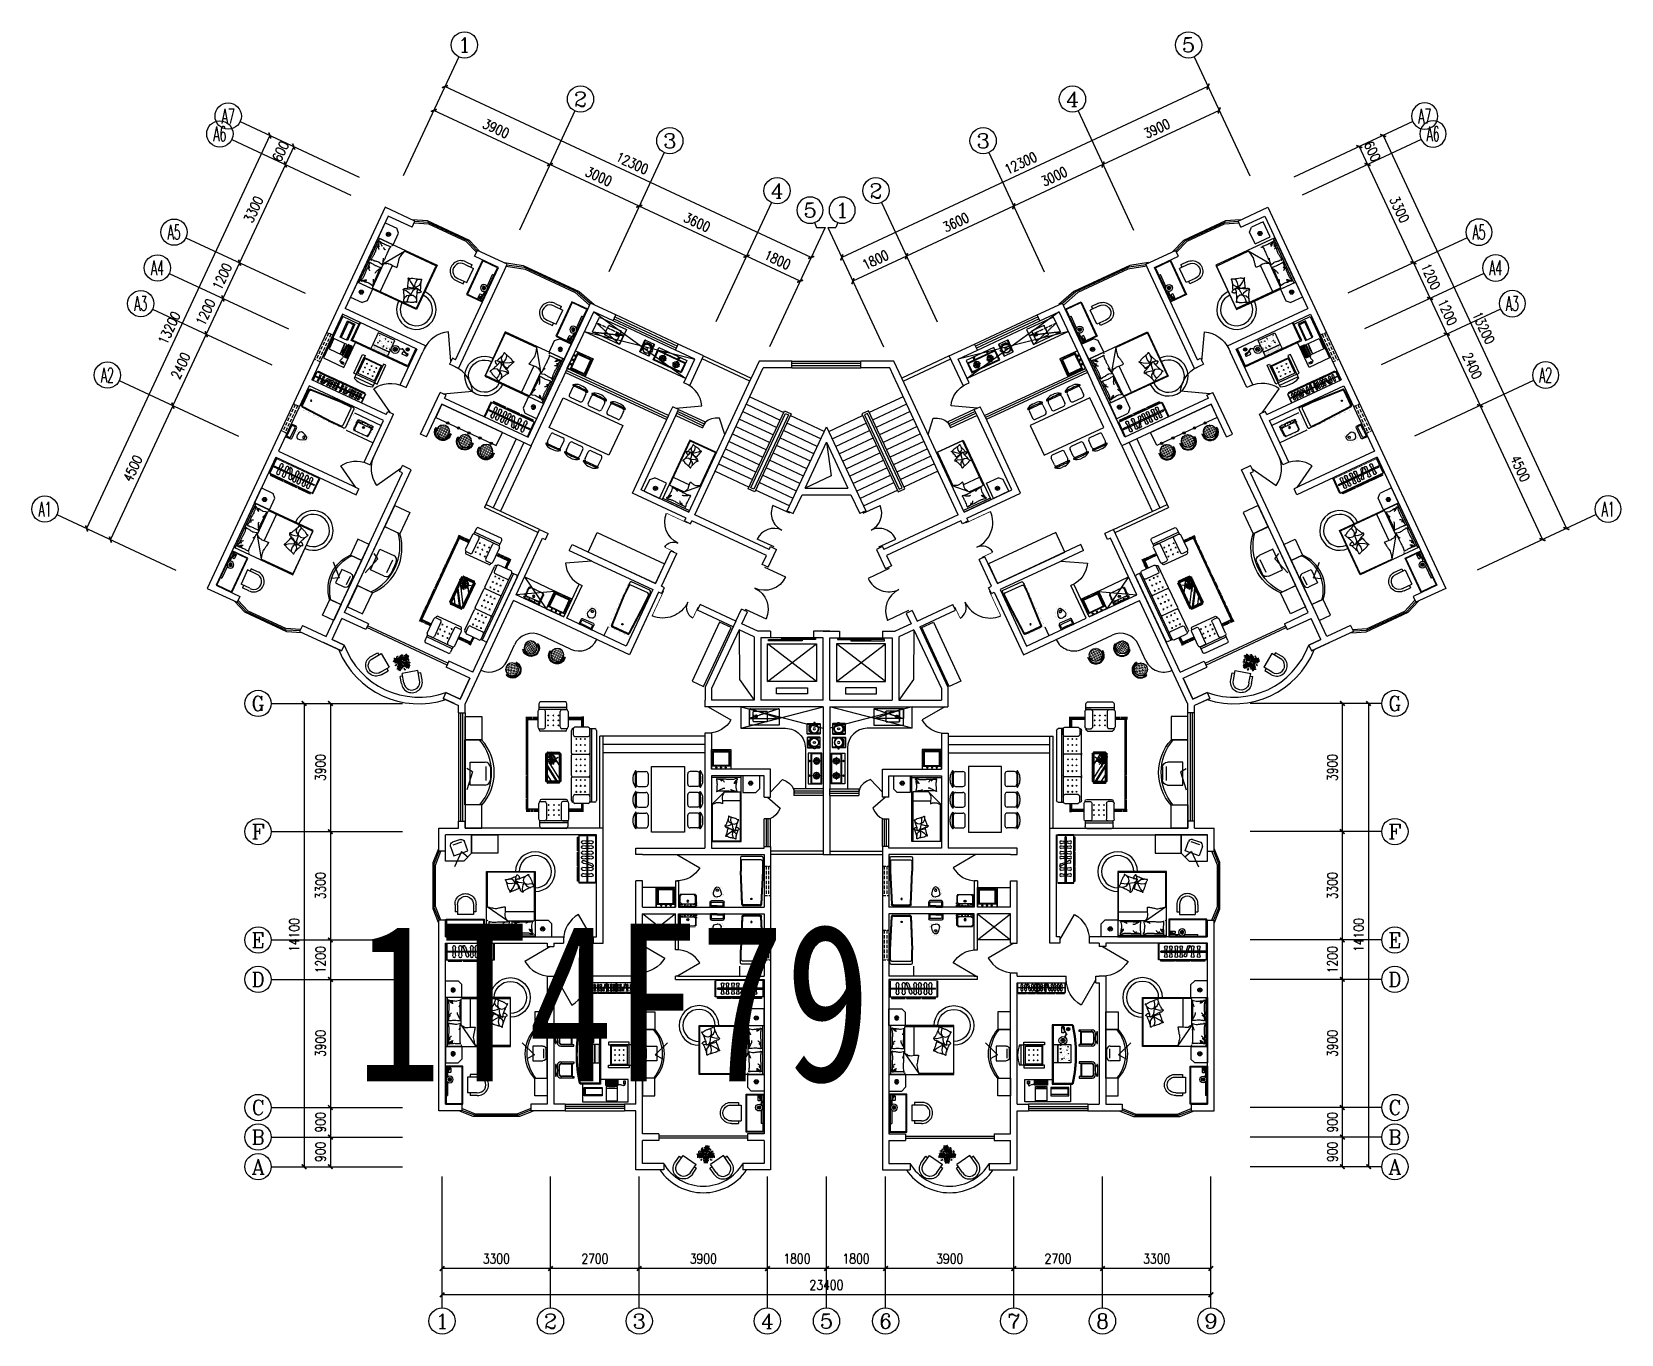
# Model space of a CAD drawing. Header units: millimetres. Extents: x 983 to 49360, y 465 to 40110.
import ezdxf
from ezdxf.enums import TextEntityAlignment as Align

# ---------------------------------------------------------------- set-up
doc = ezdxf.new("R2010")
doc.units = ezdxf.units.MM
for name, pattern in [('DASH', [0.35, 0.25, -0.1]), ('DASHED', [0.75, 0.5, -0.25]), ('HIDDEN', [7.5, 5, -2.5])]:
    doc.linetypes.add(name, pattern=pattern)
for name, color, linetype in [('AXIS', 3, 'Continuous'), ('AXIS_TEXT', 7, 'Continuous'), ('LAYER1', 5, 'Continuous'), ('PUB_TEXT', 7, 'Continuous'), ('PUB_WINDW', 7, 'Continuous'), ('STAIR', 2, 'Continuous'), ('TOTHER', 7, 'Continuous'), ('WALL', 255, 'Continuous'), ('WINDOW', 2, 'Continuous'), ('WINDOW_TEXT', 7, 'Continuous')]:
    doc.layers.add(name, color=color, linetype=linetype)
doc.styles.add('-宋体', font='SimSun.ttf', dxfattribs={"width": 0.8})
doc.styles.add('COMPLEX', font='COMPLEX')
doc.styles.add('DIM_FONT', font='SIMPLEX', dxfattribs={"width": 0.8})
doc.styles.add('SIMPLEX', font='SIMPLEX.SHX')
doc.styles.get("Standard").update_dxf_attribs({"font": 'arial.ttf'})
doc.dimstyles.new('AXIS', dxfattribs={"dimtxt": 300, "dimasz": 1, "dimexe": 250, "dimexo": 300, "dimgap": 0.09, "dimtad": 1, "dimdec": 0, "dimzin": 0, "dimdsep": 46, "dimtxsty": 'DIM_FONT', "dimblk": '_DIMX', "dimcen": 0.09, "dimse1": 1, "dimse2": 1, "dimclrt": 7, "dimadec": 0, "dimazin": 0, "dimtfac": 1, "dimtdec": 0, "dimtix": 1, "dimtmove": 2, "dimatfit": 3, "dimldrblk": '_DIMX', "dimfxl": 1, "dimtolj": 1, "dimtzin": 0, "dimarcsym": 0})

msp = doc.modelspace()

# ---------------------------------------------------------------- texts
at = {"layer": 'PUB_TEXT', "style": '-宋体', "width": 0.8}
msp.add_text('1T4F79', height=4800, dxfattribs=at).set_placement((10845, 8166))

# ---------------------------------------------------------------- blocks, each defined once
blk = doc.blocks.new('_AXISO1')
blk.add_line((0.354, -0.146), (0.5, 0))
blk.add_circle((0, -0.5), 0.5)
at = {"layer": 'AXIS_TEXT', "style": 'COMPLEX', "width": 1.041667}
blk.add_attdef('A', text='', height=0.56, dxfattribs=at).set_placement((-0.25, -0.78), (0.25, -0.78), align=Align.FIT)
blk = doc.blocks.new('_AXISO2')
blk.add_line((0.354, 0.146), (0.5, 0))
blk.add_circle((0, 0.5), 0.5)
at = {"layer": 'AXIS_TEXT', "style": 'COMPLEX', "width": 1.041667}
blk.add_attdef('A', text='', height=0.56, dxfattribs=at).set_placement((-0.25, 0.22), (0.25, 0.22), align=Align.FIT)
blk = doc.blocks.new('_DIMX')
at = {"const_width": 50}
blk.add_lwpolyline([(-70, -70), (70, 70)], dxfattribs=at)
blk = doc.blocks.new('*D53')
at = {"color": 0, "linetype": 'ByBlock', "transparency": 16777216}
blk.add_line((25799, 3900), (2401, 3900), dxfattribs=at)
at = {"layer": 'DEFPOINTS', "color": 0, "linetype": 'ByBlock', "transparency": 16777216}
for p in [(2400, 7500), (25800, 7500), (2400, 3900)]:
    blk.add_point(p, dxfattribs=at)
at = {"color": 0, "linetype": 'ByBlock', "transparency": 16777216, "rotation": 180}
blk.add_blockref('_DIMX', (2400, 3900), dxfattribs=at)
at = {"color": 0, "linetype": 'ByBlock', "transparency": 16777216}
blk.add_blockref('_DIMX', (25800, 3900), dxfattribs=at)
at = {"color": 7, "linetype": 'ByBlock', "transparency": 16777216, "insert": (14100, 4200), "char_height": 300, "attachment_point": 5, "style": 'DIM_FONT'}
blk.add_mtext('\\A1;23400', dxfattribs=at)
blk = doc.blocks.new('*D49')
at = {"color": 0, "linetype": 'ByBlock', "transparency": 16777216}
blk.add_line((14099, 4700), (12301, 4700), dxfattribs=at)
at = {"layer": 'DEFPOINTS', "color": 0, "linetype": 'ByBlock', "transparency": 16777216}
for p in [(12300, 7500), (14100, 7500), (12300, 4700)]:
    blk.add_point(p, dxfattribs=at)
at = {"color": 0, "linetype": 'ByBlock', "transparency": 16777216, "rotation": 180}
blk.add_blockref('_DIMX', (12300, 4700), dxfattribs=at)
at = {"color": 0, "linetype": 'ByBlock', "transparency": 16777216}
blk.add_blockref('_DIMX', (14100, 4700), dxfattribs=at)
at = {"color": 7, "linetype": 'ByBlock', "transparency": 16777216, "insert": (13200, 5000), "char_height": 300, "attachment_point": 5, "style": 'DIM_FONT'}
blk.add_mtext('\\A1;1800', dxfattribs=at)
blk = doc.blocks.new('*D48')
at = {"color": 0, "linetype": 'ByBlock', "transparency": 16777216}
blk.add_line((15899, 4700), (14101, 4700), dxfattribs=at)
at = {"layer": 'DEFPOINTS', "color": 0, "linetype": 'ByBlock', "transparency": 16777216}
for p in [(14100, 7500), (15900, 7500), (14100, 4700)]:
    blk.add_point(p, dxfattribs=at)
at = {"color": 0, "linetype": 'ByBlock', "transparency": 16777216, "rotation": 180}
blk.add_blockref('_DIMX', (14100, 4700), dxfattribs=at)
at = {"color": 0, "linetype": 'ByBlock', "transparency": 16777216}
blk.add_blockref('_DIMX', (15900, 4700), dxfattribs=at)
at = {"color": 7, "linetype": 'ByBlock', "transparency": 16777216, "insert": (15000, 5000), "char_height": 300, "attachment_point": 5, "style": 'DIM_FONT'}
blk.add_mtext('\\A1;1800', dxfattribs=at)
blk = doc.blocks.new('_AXISO')
blk.add_circle((0, 0), 0.5)
at = {"layer": 'AXIS_TEXT', "style": 'COMPLEX', "width": 1.041667}
blk.add_attdef('A', text='', height=0.56, dxfattribs=at).set_placement((-0.25, -0.28), (0.25, -0.28), align=Align.FIT)
blk = doc.blocks.new('_WBLK')
for p, q in [((-0.5, 0.5), (0.5, 0.5)), ((0.5, 0.167), (-0.5, 0.167)), ((0.5, -0.167), (-0.5, -0.167)), ((-0.5, -0.5), (0.5, -0.5))]:
    blk.add_line(p, q)
at = {"style": 'SIMPLEX', "flags": 9}
blk.add_attdef('A', text='', height=1, dxfattribs=at).set_placement((0, 1.5), align=Align.MIDDLE)
blk = doc.blocks.new('*D60')
at = {"color": 0, "linetype": 'ByBlock', "transparency": 16777216}
blk.add_line((-1800, 21899), (-1800, 7801), dxfattribs=at)
at = {"layer": 'DEFPOINTS', "color": 0, "linetype": 'ByBlock', "transparency": 16777216}
for p in [(1200, 21900), (-1800, 7800), (1200, 7800)]:
    blk.add_point(p, dxfattribs=at)
at = {"color": 0, "linetype": 'ByBlock', "transparency": 16777216}
for p, rotation in [((-1800, 21900), 90), ((-1800, 7800), 270)]:
    blk.add_blockref('_DIMX', p, dxfattribs=dict(at, rotation=rotation))
at = {"color": 7, "linetype": 'ByBlock', "transparency": 16777216, "insert": (-2100, 14850), "char_height": 300, "attachment_point": 5, "rotation": 90, "style": 'DIM_FONT'}
blk.add_mtext('\\A1;14100', dxfattribs=at)
blk = doc.blocks.new('*D54')
at = {"color": 0, "linetype": 'ByBlock', "transparency": 16777216}
blk.add_line((-1000, 21899), (-1000, 18001), dxfattribs=at)
at = {"layer": 'DEFPOINTS', "color": 0, "linetype": 'ByBlock', "transparency": 16777216}
for p in [(1200, 21900), (-1000, 18000), (1200, 18000)]:
    blk.add_point(p, dxfattribs=at)
at = {"color": 0, "linetype": 'ByBlock', "transparency": 16777216}
for p, rotation in [((-1000, 21900), 90), ((-1000, 18000), 270)]:
    blk.add_blockref('_DIMX', p, dxfattribs=dict(at, rotation=rotation))
at = {"color": 7, "linetype": 'ByBlock', "transparency": 16777216, "insert": (-1300, 19950), "char_height": 300, "attachment_point": 5, "rotation": 90, "style": 'DIM_FONT'}
blk.add_mtext('\\A1;3900', dxfattribs=at)
blk = doc.blocks.new('M_C43HGY')
at = {"linetype": 'Continuous'}
blk.add_lwpolyline([(-536, -276), (-536, 0), (536, 0), (536, -276)], dxfattribs=at)
for centre, radius, start, end in [((-2, 391), 831, 230.0552, 310.3438), ((-3, 320), 802, 228.1189, 311.8811)]:
    blk.add_arc(centre, radius, start, end, dxfattribs=at)
at = {"width": 0.8, "flags": 9}
for tag in ['XSIZE', 'YSIZE']:
    blk.add_attdef(tag, (0, 0), '', height=0.5, dxfattribs=at)
blk = doc.blocks.new('_C1LVG')
for p, q in [((-419, 1267), (-419, 988)), ((-400, 1354), (-100, 1354)), ((-144, 1092), (-33, 1451)), ((-100, 1354), (-100, 904)), ((-500, 1004), (-500, 1254)), ((-144, 1092), (-33, 1028)), ((-100, 904), (-400, 904))]:
    blk.add_line(p, q)
for points in [[(-328, 1747), (0, 1747), (0, 2209), (-328, 2209)], [(-328, 462), (0, 462), (0, 0), (-328, 0)]]:
    blk.add_lwpolyline(points, close=True)
for centre, start, end in [((-400, 1254), 90, 180), ((-400, 1004), 180, 270)]:
    blk.add_arc(centre, 100, start, end)
at = {"xscale": 1.2, "yscale": 1.2, "zscale": 1.2, "rotation": 270.0000000000001}
blk.add_blockref('M_C43HGY', (3, 1104), dxfattribs=at)
at = {"style": 'DIM_FONT', "width": 0.8, "flags": 9}
for tag in ['XSIZE', 'YSIZE']:
    blk.add_attdef(tag, (0, 0), '', height=0.5, dxfattribs=at)
blk = doc.blocks.new('_C5VVX')
for p, q in [((846, 1418), (846, 1007)), ((879, 1468), (879, 1618)), ((879, 1518), (1742, 1518)), ((879, 1468), (1742, 1468)), ((1035, 1468), (896, 1468)), ((929, 1668), (1692, 1668)), ((1085, 1007), (1085, 1418)), ((1162, 1326), (1131, 1296)), ((1131, 1326), (1162, 1296)), ((1319, 1326), (1289, 1296)), ((1289, 1326), (1319, 1296)), ((1477, 1326), (1447, 1296)), ((1447, 1326), (1477, 1296)), ((1535, 1007), (1535, 1418)), ((1585, 1468), (1725, 1468)), ((1742, 1618), (1742, 1466)), ((1775, 1418), (1775, 1007)), ((0, -925), (0, 925)), ((50, 975), (203, 975)), ((150, -975), (150, 975)), ((200, -975), (200, 975)), ((200, 818), (200, 958)), ((250, 1008), (661, 1008)), ((398, 1222), (456, 1222)), ((398, 1194), (456, 1194)), ((398, 1173), (456, 1173)), ((398, 1144), (456, 1144)), ((398, 1117), (456, 1117)), ((398, 1096), (456, 1096)), ((398, 1075), (456, 1075)), ((398, 1054), (456, 1054)), ((398, 1030), (456, 1030)), ((398, 1008), (456, 1008)), ((458, 1154), (458, 1225)), ((458, 1154), (846, 1154)), ((458, 1008), (458, 1154)), ((480, 1154), (480, 1225)), ((501, 1154), (501, 1225)), ((522, 1154), (522, 1225)), ((551, 1154), (551, 1225)), ((581, 1154), (581, 1225)), ((608, 1154), (608, 1225)), ((652, 1154), (652, 1225)), ((679, 1154), (679, 1225)), ((702, 1154), (702, 1225)), ((711, 975), (720, 975)), ((711, 958), (711, 818)), ((735, 1154), (735, 1225)), ((770, 925), (770, 327)), ((774, 1154), (774, 1225)), ((803, 1154), (803, 1225)), ((824, 1154), (824, 1225)), ((879, 957), (879, 948)), ((896, 957), (1035, 957)), ((929, 898), (1692, 898)), ((1162, 1199), (1131, 1169)), ((1131, 1199), (1162, 1169)), ((1162, 1062), (1131, 1032)), ((1131, 1062), (1162, 1032)), ((1319, 1199), (1289, 1169)), ((1289, 1199), (1319, 1169)), ((1289, 1062), (1319, 1032)), ((1319, 1062), (1289, 1032)), ((1477, 1199), (1447, 1169)), ((1447, 1199), (1477, 1169)), ((1477, 1062), (1447, 1032)), ((1447, 1062), (1477, 1032)), ((1725, 957), (1585, 957)), ((1742, 957), (1742, 948)), ((1775, 1154), (2108, 1154)), ((1801, 1154), (1801, 1225)), ((1843, 1154), (1843, 1225)), ((1866, 1154), (1866, 1225)), ((1893, 1154), (1893, 1225)), ((1926, 1154), (1926, 1225)), ((1970, 1154), (1970, 1225)), ((2009, 1154), (2009, 1225)), ((2056, 1154), (2056, 1225)), ((2073, 1159), (2073, 1231)), ((2086, 1154), (2086, 1225)), ((2108, 1154), (2108, -1213)), ((2108, 1154), (2165, 1154)), ((2108, 1133), (2165, 1133)), ((2108, 1109), (2165, 1109)), ((2108, 1088), (2165, 1088)), ((2108, 1066), (2165, 1066)), ((2108, 1044), (2165, 1044)), ((2108, 1017), (2165, 1017)), ((2108, 996), (2165, 996)), ((2108, 975), (2165, 975)), ((2108, 954), (2165, 954)), ((2108, 930), (2165, 930)), ((2108, 908), (2165, 908)), ((2108, 869), (2165, 869)), ((2108, 848), (2165, 848)), ((2120, 1159), (2120, 1231)), ((2150, 1159), (2150, 1231)), ((661, 768), (250, 768)), ((363, 683), (332, 713)), ((363, 713), (332, 683)), ((363, 556), (332, 526)), ((363, 526), (332, 556)), ((500, 683), (469, 713)), ((500, 713), (469, 683)), ((500, 526), (469, 556)), ((500, 556), (469, 526)), ((627, 683), (597, 713)), ((627, 713), (597, 683)), ((627, 526), (597, 556)), ((627, 556), (597, 526)), ((1090, -306), (1090, 421)), ((1098, 429), (1102, 429)), ((1110, 414), (1145, 449)), ((1110, 391), (1168, 449)), ((1110, -306), (1110, 421)), ((1130, 461), (1130, 457)), ((1138, 469), (1505, 469)), ((1138, 449), (1505, 449)), ((1534, 391), (1476, 449)), ((1534, 414), (1499, 449)), ((1513, 461), (1513, 457)), ((1534, 421), (1534, -306)), ((1546, 429), (1542, 429)), ((1554, 421), (1554, -306)), ((2108, 826), (2165, 826)), ((2108, 814), (2165, 814)), ((2108, 804), (2165, 804)), ((2108, 792), (2165, 792)), ((2108, 777), (2165, 777)), ((2108, 756), (2165, 756)), ((2108, 738), (2165, 738)), ((2108, 717), (2165, 717)), ((2108, 717), (2165, 717)), ((2108, 696), (2165, 696)), ((2108, 666), (2165, 666)), ((2108, 645), (2165, 645)), ((2108, 621), (2165, 621)), ((2108, 600), (2165, 600)), ((2108, 582), (2165, 582)), ((2108, 561), (2165, 561)), ((2108, 542), (2165, 542)), ((2108, 521), (2165, 521)), ((2108, 503), (2165, 503)), ((2108, 481), (2165, 481)), ((2108, 459), (2165, 459)), ((2108, 438), (2165, 438)), ((740, 298), (230, 298)), ((363, 368), (332, 398)), ((363, 398), (332, 368)), ((363, 168), (332, 138)), ((363, 138), (332, 168)), ((363, -20), (332, 11)), ((363, 11), (332, -20)), ((500, 368), (469, 398)), ((500, 398), (469, 368)), ((500, 168), (469, 138)), ((500, 138), (469, 168)), ((500, 11), (469, -20)), ((500, -20), (469, 11)), ((627, 368), (597, 398)), ((627, 398), (597, 368)), ((627, 168), (597, 138)), ((627, 138), (597, 168)), ((627, 11), (597, -20)), ((627, -20), (597, 11)), ((770, 269), (770, -269)), ((1142, 341), (1502, -155)), ((1192, 417), (1502, -10)), ((1226, 417), (1502, 38)), ((1377, 417), (1502, 245)), ((2108, 414), (2165, 414)), ((2108, 392), (2165, 392)), ((2108, 370), (2165, 370)), ((2108, 349), (2165, 349)), ((2108, 335), (2165, 335)), ((2108, 314), (2165, 314)), ((2108, 292), (2165, 292)), ((2108, 253), (2165, 253)), ((2108, 232), (2165, 232)), ((2108, 210), (2165, 210)), ((2108, 198), (2165, 198)), ((2108, 188), (2165, 188)), ((2108, 176), (2165, 176)), ((2108, 161), (2165, 161)), ((2108, 140), (2165, 140)), ((2108, 122), (2165, 122)), ((2108, 101), (2165, 101)), ((2108, 101), (2165, 101)), ((2108, 80), (2165, 80)), ((2108, 50), (2165, 50)), ((2108, 29), (2165, 29)), ((2108, 5), (2165, 5)), ((740, -298), (230, -298)), ((363, -147), (332, -177)), ((363, -177), (332, -147)), ((363, -398), (332, -368)), ((363, -368), (332, -398)), ((500, -147), (469, -177)), ((500, -177), (469, -147)), ((500, -398), (469, -368)), ((500, -368), (469, -398)), ((627, -147), (597, -177)), ((627, -177), (597, -147)), ((627, -398), (597, -368)), ((627, -368), (597, -398)), ((770, -327), (770, -925)), ((1098, -314), (1102, -314)), ((1110, -277), (1168, -335)), ((1110, -300), (1145, -335)), ((1130, -347), (1130, -343)), ((1505, -335), (1138, -335)), ((1505, -355), (1138, -355)), ((1142, -13), (1352, -303)), ((1534, -277), (1476, -335)), ((1534, -300), (1499, -335)), ((1513, -347), (1513, -343)), ((1546, -314), (1542, -314)), ((2108, -16), (2165, -16)), ((2108, -34), (2165, -34)), ((2108, -55), (2165, -55)), ((2108, -74), (2165, -74)), ((2108, -95), (2165, -95)), ((2108, -113), (2165, -113)), ((2108, -135), (2165, -135)), ((2108, -157), (2165, -157)), ((2108, -178), (2165, -178)), ((2108, -202), (2165, -202)), ((2108, -224), (2165, -224)), ((2108, -246), (2165, -246)), ((2108, -267), (2165, -267)), ((2108, -281), (2165, -281)), ((2108, -303), (2165, -303)), ((2108, -319), (2165, -319)), ((2108, -331), (2165, -331)), ((2108, -340), (2165, -340)), ((2108, -352), (2165, -352)), ((2108, -368), (2165, -368)), ((2108, -389), (2165, -389)), ((2108, -406), (2165, -406)), ((200, -818), (200, -958)), ((661, -768), (250, -768)), ((363, -526), (332, -556)), ((363, -556), (332, -526)), ((363, -713), (332, -683)), ((363, -683), (332, -713)), ((500, -556), (469, -526)), ((500, -526), (469, -556)), ((500, -713), (469, -683)), ((500, -683), (469, -713)), ((627, -556), (597, -526)), ((627, -526), (597, -556)), ((627, -713), (597, -683)), ((627, -683), (597, -713)), ((711, -958), (711, -818)), ((2108, -428), (2165, -428)), ((2108, -428), (2165, -428)), ((2108, -449), (2165, -449)), ((2108, -478), (2165, -478)), ((2108, -500), (2165, -500)), ((2108, -524), (2165, -524)), ((2108, -545), (2165, -545)), ((2108, -562), (2165, -562)), ((2108, -584), (2165, -584)), ((2108, -603), (2165, -603)), ((2108, -624), (2165, -624)), ((2108, -642), (2165, -642)), ((2108, -663), (2165, -663)), ((2108, -686), (2165, -686)), ((2108, -707), (2165, -707)), ((2108, -731), (2165, -731)), ((2108, -752), (2165, -752)), ((2108, -774), (2165, -774)), ((2108, -796), (2165, -796)), ((2108, -810), (2165, -810)), ((2108, -831), (2165, -831)), ((200, -975), (50, -975)), ((250, -1008), (661, -1008)), ((388, -1017), (445, -1017)), ((388, -1046), (445, -1046)), ((388, -1067), (445, -1067)), ((388, -1091), (445, -1091)), ((388, -1113), (445, -1113)), ((388, -1130), (445, -1130)), ((388, -1151), (445, -1151)), ((388, -1170), (445, -1170)), ((388, -1192), (445, -1192)), ((388, -1210), (445, -1210)), ((388, -1231), (445, -1231)), ((388, -1253), (445, -1253)), ((458, -1213), (458, -1008)), ((871, -1213), (458, -1213)), ((458, -1284), (458, -1213)), ((480, -1284), (480, -1213)), ((501, -1284), (501, -1213)), ((522, -1284), (522, -1213)), ((551, -1284), (551, -1213)), ((581, -1284), (581, -1213)), ((608, -1284), (608, -1213)), ((652, -1284), (652, -1213)), ((679, -1284), (679, -1213)), ((702, -1284), (702, -1213)), ((711, -975), (720, -975)), ((735, -1284), (735, -1213)), ((774, -1284), (774, -1213)), ((803, -1284), (803, -1213)), ((824, -1284), (824, -1213)), ((871, -1429), (871, -1018)), ((904, -968), (904, -959)), ((921, -968), (1061, -968)), ((954, -909), (1717, -909)), ((1111, -1018), (1111, -1429)), ((1187, -1073), (1157, -1043)), ((1157, -1073), (1187, -1043)), ((1187, -1210), (1157, -1180)), ((1157, -1210), (1187, -1180)), ((1314, -1073), (1344, -1043)), ((1344, -1073), (1314, -1043)), ((1344, -1210), (1314, -1180)), ((1314, -1210), (1344, -1180)), ((1502, -1073), (1472, -1043)), ((1472, -1073), (1502, -1043)), ((1502, -1210), (1472, -1180)), ((1472, -1210), (1502, -1180)), ((1561, -1018), (1561, -1429)), ((1750, -968), (1611, -968)), ((1767, -968), (1767, -959)), ((1798, -1284), (1798, -1213)), ((1800, -1429), (1800, -1018)), ((2108, -1213), (1800, -1213)), ((1820, -1284), (1820, -1213)), ((1841, -1284), (1841, -1213)), ((1862, -1284), (1862, -1213)), ((1891, -1284), (1891, -1213)), ((1921, -1284), (1921, -1213)), ((1947, -1284), (1947, -1213)), ((1992, -1284), (1992, -1213)), ((2019, -1284), (2019, -1213)), ((2042, -1284), (2042, -1213)), ((2075, -1284), (2075, -1213)), ((2108, -865), (2165, -865)), ((2108, -895), (2165, -895)), ((2108, -916), (2165, -916)), ((2108, -940), (2165, -940)), ((2108, -961), (2165, -961)), ((2108, -978), (2165, -978)), ((2108, -1000), (2165, -1000)), ((2108, -1019), (2165, -1019)), ((2108, -1040), (2165, -1040)), ((2108, -1058), (2165, -1058)), ((2108, -1080), (2165, -1080)), ((2108, -1102), (2165, -1102)), ((2108, -1123), (2165, -1123)), ((2108, -1147), (2165, -1147)), ((2108, -1168), (2165, -1168)), ((2108, -1191), (2165, -1191)), ((2108, -1212), (2165, -1212)), ((2113, -1284), (2113, -1213)), ((2143, -1284), (2143, -1213)), ((2164, -1284), (2164, -1213)), ((388, -1275), (445, -1275)), ((904, -1479), (1767, -1479)), ((904, -1479), (904, -1629)), ((904, -1529), (1767, -1529)), ((1061, -1479), (921, -1479)), ((954, -1679), (1717, -1679)), ((1187, -1337), (1157, -1307)), ((1157, -1337), (1187, -1307)), ((1344, -1337), (1314, -1307)), ((1314, -1337), (1344, -1307)), ((1502, -1337), (1472, -1307)), ((1472, -1337), (1502, -1307)), ((1611, -1479), (1750, -1479)), ((1767, -1629), (1767, -1477))]:
    blk.add_line(p, q)
blk.add_lwpolyline([(1142, 417), (1502, 417), (1502, -303), (1142, -303)], close=True)
at = {"const_width": 9.6}
for points in [[(1233, -187, 1), (1233, -197, 1)], [(1288, -104, 1), (1288, -113, 1)], [(1333, -139, 1), (1333, -148, 1)], [(1333, -172, 1), (1333, -181, 1)], [(1338, -79, 1), (1338, -89, 1)], [(1341, -262, 1), (1341, -272, 1)], [(1378, -165, 1), (1378, -175, 1)], [(1386, -150, 1), (1386, -159, 1)], [(1389, -174, 1), (1389, -184, 1)], [(1391, -317, 1), (1391, -327, 1)], [(1394, -163, 1), (1394, -173, 1)], [(1404, -159, 1), (1404, -168, 1)], [(1415, -27, 1), (1415, -36, 1)], [(1420, -130, 1), (1420, -140, 1)], [(1439, -108, 1), (1439, -118, 1)], [(1449, -255, 1), (1449, -265, 1)]]:
    blk.add_lwpolyline(points, format="xyb", close=True, dxfattribs=at)
blk.add_circle((1388, -174), 115)
for centre, radius, start, end in [((896, 1418), 50, 90, 180), ((929, 1618), 50, 90, 180), ((1035, 1418), 50, 0, 90), ((1585, 1418), 50, 90, 180), ((1692, 1618), 50, 360, 90), ((1725, 1418), 50, 0, 90), ((50, 925), 50, 90, 180), ((250, 958), 50, 90, 180), ((661, 958), 50, 0, 90), ((720, 925), 50, 0, 90), ((896, 1007), 50, 180, 270), ((929, 948), 50, 180, 270), ((1035, 1007), 50, 270, 0), ((1585, 1007), 50, 180, 270), ((1692, 948), 50, 270, 0), ((1725, 1007), 50, 270, 0), ((250, 818), 50, 180, 270), ((661, 818), 50, 270, 360), ((1098, 421), 8, 90, 180), ((1102, 421), 8, 0, 90), ((1138, 461), 8, 90, 180), ((1138, 457), 8, 180, 270), ((1505, 461), 8, 0, 90), ((1505, 457), 8, 270, 0), ((1542, 421), 8, 90, 180), ((1546, 421), 8, 0, 90), ((230, 328), 30, 180, 270), ((230, 268), 30, 90, 180), ((740, 328), 30, 270, 0), ((740, 268), 30, 0, 90), ((1193, -110), 234, 348.5516, 40.9815), ((230, -268), 30, 180, 270), ((230, -328), 30, 90, 180), ((740, -268), 30, 270, 0), ((740, -328), 30, 0, 90), ((1098, -306), 8, 180, 270), ((1102, -306), 8, 270, 0), ((1138, -343), 8, 90, 180), ((1138, -347), 8, 180, 270), ((1341, -427), 260, 81.2496, 128.2333), ((1240, -313), 208, 44.4861, 99.3762), ((1269, -418), 276, 65.0888, 95.9637), ((1153, -143), 230, 301.315, 352.1378), ((1252, -219), 152, 24.0956, 76.2953), ((394, 883), 1432, 309.0488, 312.6799), ((1164, -203), 233, 13.0452, 49.7766), ((875, -142), 514, 340.5249, 357.8244), ((1217, -251), 188, 323.3231, 25.7633), ((997, -152), 402, 358.3286, 18.729), ((1723, 388), 648, 238.9873, 250.361), ((1297, -265), 135, 332.9909, 45.9102), ((1353, -68), 101, 298.8901, 348.4579), ((1249, -16), 207, 318.7581, 353.8624), ((1386, -15), 154, 276.9904, 348.0284), ((1263, -286), 186, 355.8741, 36.9558), ((1419, -553), 392, 73.8561, 89.1105), ((1553, -53), 175, 252.9456, 276.4814), ((1505, -343), 8, 0, 90), ((1505, -347), 8, 270, 0), ((1542, -306), 8, 180, 270), ((1546, -306), 8, 270, 0), ((250, -818), 50, 90, 180), ((661, -818), 50, 0, 90), ((50, -925), 50, 180, 270), ((250, -958), 50, 180, 270), ((661, -958), 50, 270, 0), ((720, -925), 50, 270, 0), ((921, -1018), 50, 90, 180), ((954, -959), 50, 90, 180), ((1061, -1018), 50, 0, 90), ((1611, -1018), 50, 90, 180), ((1717, -959), 50, 360, 90), ((1750, -1018), 50, 0, 90), ((921, -1429), 50, 180, 270), ((954, -1629), 50, 180, 270), ((1061, -1429), 50, 270, 0), ((1611, -1429), 50, 180, 270), ((1717, -1629), 50, 270, 0), ((1750, -1429), 50, 270, 0)]:
    blk.add_arc(centre, radius, start, end)
at = {"style": 'DIM_FONT', "width": 0.8, "flags": 9}
for tag in ['XSIZE', 'YSIZE']:
    blk.add_attdef(tag, (0, 0), '', height=0.5, dxfattribs=at)
blk = doc.blocks.new('_DBLK')
blk.add_line((-0.5, 0), (0, -0.866))
blk.add_arc((-0.5, 0), 1, 300, 0)
at = {"style": 'SIMPLEX', "flags": 9}
blk.add_attdef('A', text='', height=1, dxfattribs=at).set_placement((0, 1.5), align=Align.MIDDLE)
blk = doc.blocks.new('P11KIT03')
at = {"color": 0, "linetype": 'ByBlock'}
for p, q in [((6, 184), (0, 178)), ((0, 178), (0, 6)), ((0, 178), (16, 171)), ((16, 13), (0, 6)), ((0, 6), (6, 0)), ((92, 184), (6, 184)), ((13, 181), (6, 184)), ((13, 3), (6, 0)), ((6, 0), (222, 0)), ((35, 175), (13, 181)), ((35, 10), (13, 3)), ((16, 171), (32, 168)), ((16, 13), (32, 16)), ((32, 168), (79, 167)), ((32, 16), (79, 17)), ((92, 173), (35, 175)), ((171, 13), (35, 10)), ((92, 203), (117, 203)), ((92, 170), (92, 203)), ((117, 203), (117, 170)), ((222, 184), (117, 184)), ((171, 171), (117, 173)), ((134, 166), (175, 165)), ((134, 18), (175, 19)), ((190, 181), (171, 171)), ((190, 3), (171, 13)), ((175, 165), (194, 175)), ((175, 165), (175, 130)), ((175, 54), (175, 19)), ((175, 19), (194, 10)), ((187, 48), (187, 143)), ((187, 143), (200, 143)), ((200, 133), (187, 133)), ((200, 124), (187, 124)), ((200, 114), (187, 114)), ((200, 105), (187, 105)), ((200, 95), (187, 95)), ((200, 86), (187, 86)), ((200, 76), (187, 76)), ((200, 67), (187, 67)), ((200, 57), (187, 57)), ((200, 48), (187, 48)), ((213, 181), (190, 181)), ((213, 3), (190, 3)), ((194, 175), (213, 175)), ((194, 10), (213, 10)), ((200, 143), (200, 48)), ((222, 184), (213, 181)), ((213, 175), (229, 178)), ((213, 10), (229, 6)), ((222, 0), (213, 3)), ((229, 178), (222, 184)), ((222, 0), (229, 6)), ((229, 6), (222, 0)), ((229, 6), (229, 178))]:
    blk.add_line(p, q, dxfattribs=at)
for radius in [79.4, 73, 19.1]:
    blk.add_circle((105, 92), radius, dxfattribs=at)
blk = doc.blocks.new('*D59')
at = {"color": 0, "linetype": 'ByBlock', "transparency": 16777216}
blk.add_line((-1000, 8699), (-1000, 7801), dxfattribs=at)
at = {"layer": 'DEFPOINTS', "color": 0, "linetype": 'ByBlock', "transparency": 16777216}
for p in [(1200, 8700), (-1000, 7800), (1200, 7800)]:
    blk.add_point(p, dxfattribs=at)
at = {"color": 0, "linetype": 'ByBlock', "transparency": 16777216}
for p, rotation in [((-1000, 8700), 90), ((-1000, 7800), 270)]:
    blk.add_blockref('_DIMX', p, dxfattribs=dict(at, rotation=rotation))
at = {"color": 7, "linetype": 'ByBlock', "transparency": 16777216, "insert": (-1300, 8250), "char_height": 300, "attachment_point": 5, "rotation": 90, "style": 'DIM_FONT'}
blk.add_mtext('\\A1;900', dxfattribs=at)
blk = doc.blocks.new('*D58')
at = {"color": 0, "linetype": 'ByBlock', "transparency": 16777216}
blk.add_line((-1000, 9599), (-1000, 8701), dxfattribs=at)
at = {"layer": 'DEFPOINTS', "color": 0, "linetype": 'ByBlock', "transparency": 16777216}
for p in [(1200, 9600), (-1000, 8700), (1200, 8700)]:
    blk.add_point(p, dxfattribs=at)
at = {"color": 0, "linetype": 'ByBlock', "transparency": 16777216}
for p, rotation in [((-1000, 9600), 90), ((-1000, 8700), 270)]:
    blk.add_blockref('_DIMX', p, dxfattribs=dict(at, rotation=rotation))
at = {"color": 7, "linetype": 'ByBlock', "transparency": 16777216, "insert": (-1300, 9150), "char_height": 300, "attachment_point": 5, "rotation": 90, "style": 'DIM_FONT'}
blk.add_mtext('\\A1;900', dxfattribs=at)
blk = doc.blocks.new('*D57')
at = {"color": 0, "linetype": 'ByBlock', "transparency": 16777216}
blk.add_line((-1000, 13499), (-1000, 9601), dxfattribs=at)
at = {"layer": 'DEFPOINTS', "color": 0, "linetype": 'ByBlock', "transparency": 16777216}
for p in [(1200, 13500), (-1000, 9600), (1200, 9600)]:
    blk.add_point(p, dxfattribs=at)
at = {"color": 0, "linetype": 'ByBlock', "transparency": 16777216}
for p, rotation in [((-1000, 13500), 90), ((-1000, 9600), 270)]:
    blk.add_blockref('_DIMX', p, dxfattribs=dict(at, rotation=rotation))
at = {"color": 7, "linetype": 'ByBlock', "transparency": 16777216, "insert": (-1300, 11550), "char_height": 300, "attachment_point": 5, "rotation": 90, "style": 'DIM_FONT'}
blk.add_mtext('\\A1;3900', dxfattribs=at)
blk = doc.blocks.new('*D56')
at = {"color": 0, "linetype": 'ByBlock', "transparency": 16777216}
blk.add_line((-1000, 14699), (-1000, 13501), dxfattribs=at)
at = {"layer": 'DEFPOINTS', "color": 0, "linetype": 'ByBlock', "transparency": 16777216}
for p in [(1200, 14700), (-1000, 13500), (1200, 13500)]:
    blk.add_point(p, dxfattribs=at)
at = {"color": 0, "linetype": 'ByBlock', "transparency": 16777216}
for p, rotation in [((-1000, 14700), 90), ((-1000, 13500), 270)]:
    blk.add_blockref('_DIMX', p, dxfattribs=dict(at, rotation=rotation))
at = {"color": 7, "linetype": 'ByBlock', "transparency": 16777216, "insert": (-1300, 14100), "char_height": 300, "attachment_point": 5, "rotation": 90, "style": 'DIM_FONT'}
blk.add_mtext('\\A1;1200', dxfattribs=at)
blk = doc.blocks.new('*D55')
at = {"color": 0, "linetype": 'ByBlock', "transparency": 16777216}
blk.add_line((-1000, 17999), (-1000, 14701), dxfattribs=at)
at = {"layer": 'DEFPOINTS', "color": 0, "linetype": 'ByBlock', "transparency": 16777216}
for p in [(1200, 18000), (-1000, 14700), (1200, 14700)]:
    blk.add_point(p, dxfattribs=at)
at = {"color": 0, "linetype": 'ByBlock', "transparency": 16777216}
for p, rotation in [((-1000, 18000), 90), ((-1000, 14700), 270)]:
    blk.add_blockref('_DIMX', p, dxfattribs=dict(at, rotation=rotation))
at = {"color": 7, "linetype": 'ByBlock', "transparency": 16777216, "insert": (-1300, 16350), "char_height": 300, "attachment_point": 5, "rotation": 90, "style": 'DIM_FONT'}
blk.add_mtext('\\A1;3300', dxfattribs=at)
blk = doc.blocks.new('M_F20')
for p in [(-498, 93), (-55, 465), (389, 93), (24, -428)]:
    blk.add_line(p, (-55, 15))
for centre, radius, start, end in [((-398, -10), 104, 116.28997, 179.62433), ((-293, -114), 234, 124.07628, 153.37936), ((-369, 155), 104, 160.37567, 223.71003), ((-235, 217), 234, 186.62064, 215.92372), ((-350, -18), 104, 116.28997, 179.62433), ((-245, -122), 234, 124.07628, 153.37936), ((-321, 147), 104, 160.37567, 223.71003), ((-187, 209), 234, 186.62064, 215.92372), ((-268, -80), 144, 105.24891, 175.39371), ((-193, -170), 241, 111.37119, 155.03657), ((-223, 177), 144, 164.60629, 234.75109), ((-121, 236), 241, 184.96343, 228.62881), ((-187, -94), 144, 105.24891, 175.39371), ((-112, -184), 241, 111.37119, 155.03657), ((-244, 299), 51.8, 139.742, 258.74753), ((155, -424), 486, 115.47721, 156.6585), ((-173, 340), 113, 184.61802, 228.21064), ((-142, 162), 144, 164.60629, 234.75109), ((-41, 221), 241, 184.96343, 228.62881), ((-186, -44), 78.2, 144.98654, 244.40339), ((-120, -115), 140, 83.42594, 183.63458), ((-57, -185), 212, 101.66646, 163.18779), ((-27, 30), 225, 187.57587, 215.89417), ((-194, 57), 140, 3.42594, 103.63458), ((-252, -17), 212, 21.66646, 83.18779), ((-72, 159), 140, 156.36542, 256.57406), ((11, 203), 212, 176.81221, 238.33354), ((-185, 209), 144, 25.24891, 95.39371), ((-260, 119), 241, 31.37119, 75.03657), ((-185, 127), 144, 25.24891, 95.39371), ((-260, 37), 241, 31.37119, 75.03657), ((-141, -2), 50.7, 114.22575, 255.12788), ((-101, 10), 70.2, 150.43977, 228.66943), ((-138, 350), 104, 36.28997, 99.62433), ((-223, 229), 234, 44.07628, 73.37936), ((-138, 301), 104, 36.28997, 99.62433), ((-223, 179), 234, 44.07628, 73.37936), ((84, 57), 140, 76.36542, 176.57406), ((29, 350), 104, 80.37567, 143.71003), ((113, 229), 234, 106.62064, 135.92372), ((29, 301), 104, 80.37567, 143.71003), ((113, 179), 234, 106.62064, 135.92372), ((151, 119), 241, 104.96343, 148.62881), ((76, 209), 144, 84.60629, 154.75109), ((76, 127), 144, 84.60629, 154.75109), ((151, 37), 241, 104.96343, 148.62881), ((143, -17), 212, 96.81221, 158.33354), ((-121, 203), 212, 301.66646, 3.18779), ((-52, -185), 212, 16.81221, 78.33354), ((-37, 159), 140, 283.42594, 23.63458), ((11, -115), 140, 356.36542, 96.57406), ((-69, 221), 241, 311.37119, 355.03657), ((3, -184), 241, 24.96343, 68.62881), ((33, 162), 144, 305.24891, 15.39371), ((78, -94), 144, 4.60629, 74.75109), ((243, 210), 104, 80.37567, 143.71003), ((328, 88), 234, 106.62064, 135.92372), ((12, 236), 241, 311.37119, 355.03657), ((84, -170), 241, 24.96343, 68.62881), ((114, 177), 144, 305.24891, 15.39371), ((159, -80), 144, 4.60629, 74.75109), ((78, 209), 234, 324.07628, 353.37936), ((136, -122), 234, 26.62064, 55.92372), ((212, 147), 104, 316.28997, 19.62433), ((241, -18), 104, 0.37567, 63.71003), ((125, 217), 234, 324.07628, 353.37936), ((260, 155), 104, 316.28997, 19.62433), ((-362, -113), 51.8, 139.742, 258.74753), ((-292, -72), 113, 184.61802, 228.21064), ((-255, -130), 51.8, 139.742, 258.74753), ((-185, -89), 113, 184.61802, 228.21064), ((-217, -195), 51.3, 167.05775, 302.85325), ((-217, -268), 51.3, 167.05775, 302.85325), ((-187, -166), 72, 185.18449, 268.65396), ((-187, -239), 72, 185.18449, 268.65396), ((-157, -147), 68.9, 138.87442, 278.97626), ((-97, -114), 112, 173.75364, 244.09705), ((-254, 12), 212, 286.81221, 348.33354), ((-184, -51), 140, 266.36542, 6.57406), ((-45, -86), 117, 161.44767, 239.36723), ((-254, -43), 241, 294.96343, 338.62881), ((-163, -118), 144, 274.60629, 344.75109), ((231, -7), 380, 185.40074, 208.13904), ((-239, -123), 241, 294.96343, 338.62881), ((-149, -199), 144, 274.60629, 344.75109), ((-191, -176), 234, 296.62064, 325.92372), ((-87, -281), 104, 270.37567, 333.71003), ((-183, -224), 234, 296.62064, 325.92372), ((-79, -329), 104, 270.37567, 333.71003), ((134, 81), 212, 211.66646, 273.18779), ((90, -2), 140, 193.42594, 293.63458), ((152, 29), 241, 221.37119, 265.03657), ((93, -73), 144, 215.24891, 285.39371), ((166, -52), 241, 221.37119, 265.03657), ((107, -153), 144, 215.24891, 285.39371), ((139, -118), 234, 234.07628, 263.37936), ((77, -252), 104, 226.28997, 289.62433), ((148, -166), 234, 234.07628, 263.37936), ((86, -300), 104, 226.28997, 289.62433), ((219, -230), 51.8, 101.25247, 220.258), ((289, -271), 113, 131.78936, 175.38198), ((336, 93), 234, 234.07628, 263.37936), ((274, -42), 104, 226.28997, 289.62433)]:
    blk.add_arc(centre, radius, start, end)
at = {"width": 0.8, "flags": 9}
for tag in ['XSIZE', 'YSIZE']:
    blk.add_attdef(tag, (0, 0), '', height=0.5, dxfattribs=at)
blk = doc.blocks.new('M_C3')
for p, q in [((-319, 296), (-319, 84)), ((-319, 84), (-239, 84)), ((-239, 296), (-239, 0)), ((-239, 0), (239, 0)), ((239, 296), (239, 0)), ((239, 84), (319, 84)), ((319, 296), (319, 84))]:
    blk.add_line(p, q)
for radius, start, end in [(320, 356.4494, 183.5506), (240, 355.2636, 184.7364)]:
    blk.add_arc((0, 316), radius, start, end)
at = {"width": 0.8, "flags": 9}
for tag in ['YSIZE', 'XSIZE', 'XSIZE', 'YSIZE']:
    blk.add_attdef(tag, (0, 0), '', height=0.5, dxfattribs=at)
blk = doc.blocks.new('*D51')
at = {"color": 0, "linetype": 'ByBlock', "transparency": 16777216}
blk.add_line((8399, 4700), (5701, 4700), dxfattribs=at)
at = {"layer": 'DEFPOINTS', "color": 0, "linetype": 'ByBlock', "transparency": 16777216}
for p in [(5700, 7500), (8400, 7500), (5700, 4700)]:
    blk.add_point(p, dxfattribs=at)
at = {"color": 0, "linetype": 'ByBlock', "transparency": 16777216, "rotation": 180}
blk.add_blockref('_DIMX', (5700, 4700), dxfattribs=at)
at = {"color": 0, "linetype": 'ByBlock', "transparency": 16777216}
blk.add_blockref('_DIMX', (8400, 4700), dxfattribs=at)
at = {"color": 7, "linetype": 'ByBlock', "transparency": 16777216, "insert": (7050, 5000), "char_height": 300, "attachment_point": 5, "style": 'DIM_FONT'}
blk.add_mtext('\\A1;2700', dxfattribs=at)
blk = doc.blocks.new('*D52')
at = {"color": 0, "linetype": 'ByBlock', "transparency": 16777216}
blk.add_line((5699, 4700), (2401, 4700), dxfattribs=at)
at = {"layer": 'DEFPOINTS', "color": 0, "linetype": 'ByBlock', "transparency": 16777216}
for p in [(2400, 7500), (5700, 7500), (2400, 4700)]:
    blk.add_point(p, dxfattribs=at)
at = {"color": 0, "linetype": 'ByBlock', "transparency": 16777216, "rotation": 180}
blk.add_blockref('_DIMX', (2400, 4700), dxfattribs=at)
at = {"color": 0, "linetype": 'ByBlock', "transparency": 16777216}
blk.add_blockref('_DIMX', (5700, 4700), dxfattribs=at)
at = {"color": 7, "linetype": 'ByBlock', "transparency": 16777216, "insert": (4050, 5000), "char_height": 300, "attachment_point": 5, "style": 'DIM_FONT'}
blk.add_mtext('\\A1;3300', dxfattribs=at)
blk = doc.blocks.new('*D50')
at = {"color": 0, "linetype": 'ByBlock', "transparency": 16777216}
blk.add_line((12299, 4700), (8401, 4700), dxfattribs=at)
at = {"layer": 'DEFPOINTS', "color": 0, "linetype": 'ByBlock', "transparency": 16777216}
for p in [(8400, 7500), (12300, 7500), (8400, 4700)]:
    blk.add_point(p, dxfattribs=at)
at = {"color": 0, "linetype": 'ByBlock', "transparency": 16777216, "rotation": 180}
blk.add_blockref('_DIMX', (8400, 4700), dxfattribs=at)
at = {"color": 0, "linetype": 'ByBlock', "transparency": 16777216}
blk.add_blockref('_DIMX', (12300, 4700), dxfattribs=at)
at = {"color": 7, "linetype": 'ByBlock', "transparency": 16777216, "insert": (10350, 5000), "char_height": 300, "attachment_point": 5, "style": 'DIM_FONT'}
blk.add_mtext('\\A1;3900', dxfattribs=at)
blk = doc.blocks.new('A$C3084621F')
at = {"color": 7}
for p, q in [((553, 1637), (12, 1637)), ((553, 1613), (12, 1613)), ((553, 0), (553, 1637)), ((84, 1390), (84, 1387)), ((84, 1223), (84, 1220)), ((264, 51), (264, 1565)), ((298, 1565), (264, 1565)), ((298, 1565), (298, 51)), ((608, 1563), (580, 1563)), ((580, 1563), (580, 1095)), ((580, 1562), (580, 1094)), ((608, 1559), (580, 1559)), ((580, 1097), (608, 1097)), ((580, 1094), (608, 1094)), ((608, 1095), (608, 1563)), ((608, 1094), (608, 1562)), ((84, 1034), (84, 1031)), ((84, 871), (84, 874)), ((89, 596), (88, 599)), ((455, 746), (456, 744)), ((580, 1049), (580, 581)), ((608, 1049), (580, 1049)), ((580, 1048), (580, 580)), ((608, 1046), (580, 1046)), ((580, 583), (608, 583)), ((580, 580), (608, 580)), ((608, 539), (580, 539)), ((580, 539), (580, 71)), ((580, 538), (580, 70)), ((608, 581), (608, 1049)), ((608, 580), (608, 1048)), ((608, 71), (608, 539)), ((608, 70), (608, 538)), ((12, 24), (553, 24)), ((12, 0), (553, 0)), ((84, 486), (84, 483)), ((84, 278), (84, 275)), ((298, 51), (264, 51)), ((608, 536), (580, 536)), ((580, 73), (608, 73)), ((580, 70), (608, 70))]:
    blk.add_line(p, q, dxfattribs=at)
at = {"color": 7, "const_width": 24}
blk.add_lwpolyline([(12, 0), (12, 1637)], dxfattribs=at)
at = {"color": 7}
for centre, radius, start, end in [((132, 1390), 48, 90, 180), ((132, 1387), 48, 180, 270), ((132, 1223), 48, 90, 180), ((132, 1220), 48, 180, 270), ((132, 1034), 48, 90, 180), ((280, 2081), 660, 257.036, 282.964), ((280, 696), 660, 77.036, 102.964), ((280, 1914), 660, 257.036, 282.964), ((280, 528), 660, 77.036, 102.964), ((280, 1726), 660, 257.036, 282.964), ((429, 1390), 48, 360, 90), ((429, 1387), 48, 270, 0), ((429, 1223), 48, 360, 90), ((429, 1220), 48, 270, 0), ((429, 1034), 48, 360, 90), ((91, 582), 14.6, 98.0126, 273.5166), ((132, 1031), 48, 180, 270), ((132, 874), 48, 90, 180), ((132, 871), 48, 180, 270), ((133, 615), 48, 109.6204, 199.6204), ((559, -247), 939, 98.1153, 119.8428), ((3, 1324), 674, 279.7856, 305.4462), ((280, 340), 660, 77.036, 102.964), ((280, 1565), 660, 257.036, 282.964), ((280, 180), 660, 77.036, 102.964), ((410, 730), 48, 19.6204, 109.6204), ((411, 728), 48, 289.6204, 19.6204), ((429, 1031), 48, 270, 0), ((429, 874), 48, 0, 90), ((429, 871), 48, 270, 0), ((132, 486), 48, 90, 180), ((132, 483), 48, 180, 270), ((132, 278), 48, 90, 180), ((132, 275), 48, 180, 270), ((280, 1178), 660, 257.036, 282.964), ((280, -208), 660, 77.036, 102.964), ((280, 969), 660, 257.036, 282.964), ((280, -417), 660, 77.036, 102.964), ((429, 486), 48, 360, 90), ((429, 483), 48, 270, 0), ((429, 278), 48, 360, 90), ((429, 275), 48, 270, 0)]:
    blk.add_arc(centre, radius, start, end, dxfattribs=at)
blk = doc.blocks.new('*X31')
at = {"color": 0}
for p, q in [((26414, 17995), (26414, 17995)), ((26425, 18145), (26425, 18145)), ((26431, 18267), (26431, 18267)), ((26463, 18055), (26463, 18055)), ((26469, 18332), (26483, 18349)), ((26469, 18332), (26487, 18330)), ((26473, 18147), (26473, 18147)), ((26487, 18330), (26483, 18349)), ((26510, 18385), (26510, 18385)), ((26511, 18106), (26534, 18131)), ((26511, 18106), (26525, 18123)), ((26511, 18106), (26529, 18105)), ((26511, 18106), (26537, 18102)), ((26518, 18018), (26518, 18018)), ((26521, 18118), (26521, 18118)), ((26525, 18218), (26525, 18218)), ((26529, 18104), (26525, 18123)), ((26528, 18241), (26528, 18241)), ((26529, 18318), (26529, 18318)), ((26532, 18300), (26532, 18300)), ((26537, 18102), (26534, 18130)), ((26537, 18107), (26537, 18107)), ((26538, 18181), (26559, 18189)), ((26538, 18181), (26553, 18170)), ((26538, 18065), (26538, 18065)), ((26540, 18040), (26540, 18040)), ((26542, 18173), (26542, 18173)), ((26553, 18170), (26559, 18189)), ((26574, 17988), (26574, 17988)), ((26600, 18175), (26600, 18175)), ((26617, 18183), (26617, 18183)), ((26621, 18292), (26621, 18292)), ((26633, 18140), (26633, 18140)), ((26652, 18080), (26652, 18080)), ((26674, 18041), (26674, 18041)), ((26677, 18140), (26677, 18140)), ((26681, 18240), (26681, 18240)), ((26684, 18340), (26684, 18340)), ((26684, 18313), (26699, 18330)), ((26684, 18313), (26702, 18311)), ((26692, 18294), (26692, 18294)), ((26696, 18301), (26696, 18301)), ((26697, 18100), (26697, 18100)), ((26702, 18311), (26699, 18330)), ((26703, 18271), (26703, 18271)), ((26715, 18070), (26715, 18070)), ((26717, 18060), (26738, 18068)), ((26717, 18060), (26732, 18050)), ((26726, 18087), (26740, 18104)), ((26726, 18087), (26744, 18086)), ((26731, 18198), (26731, 18198)), ((26732, 18050), (26738, 18068)), ((26744, 18086), (26740, 18104)), ((26775, 18205), (26775, 18205)), ((26790, 18277), (26811, 18285)), ((26790, 18277), (26805, 18267)), ((26794, 18134), (26794, 18134)), ((26805, 18267), (26811, 18285)), ((26810, 18316), (26810, 18316)), ((26828, 18062), (26828, 18062)), ((26831, 18162), (26831, 18162)), ((26831, 18056), (26854, 18081)), ((26831, 18056), (26857, 18052)), ((26835, 18261), (26835, 18261)), ((26837, 17996), (26837, 17996)), ((26839, 18361), (26839, 18361)), ((26841, 18105), (26841, 18105)), ((26852, 18287), (26852, 18287)), ((26857, 18052), (26854, 18081)), ((26857, 18093), (26857, 18093)), ((26878, 18301), (26878, 18301)), ((26890, 18100), (26890, 18100)), ((26899, 18294), (26914, 18311)), ((26899, 18294), (26917, 18293)), ((26917, 18293), (26914, 18311)), ((26916, 18115), (26916, 18115)), ((26920, 18223), (26920, 18223)), ((26941, 18068), (26955, 18086)), ((26941, 18068), (26959, 18067)), ((26950, 18235), (26950, 18235)), ((26951, 18011), (26951, 18011)), ((26954, 18127), (26954, 18127)), ((26959, 18067), (26955, 18086)), ((26969, 18156), (26978, 18160)), ((26969, 18156), (26978, 18150))]:
    blk.add_line(p, q, dxfattribs=at)
blk = doc.blocks.new('*X32')
at = {"color": 0}
for p, q in [((26406.25, 17937.5), (26406.25, 17937.5)), ((26421.875, 17968.75), (26421.875, 17968.75)), ((26437.5, 17937.5), (26437.5, 17937.5)), ((26453.125, 17968.75), (26453.125, 17968.75)), ((26468.75, 17937.5), (26468.75, 17937.5)), ((26484.375, 17968.75), (26484.375, 17968.75)), ((26500, 17937.5), (26500, 17937.5)), ((26515.625, 17968.75), (26515.625, 17968.75)), ((26531.25, 17937.5), (26531.25, 17937.5)), ((26546.875, 17968.75), (26546.875, 17968.75)), ((26562.5, 17937.5), (26562.5, 17937.5)), ((26578.125, 17968.75), (26578.125, 17968.75)), ((26593.75, 17937.5), (26593.75, 17937.5)), ((26609.375, 17968.75), (26609.375, 17968.75)), ((26625, 17937.5), (26625, 17937.5)), ((26640.625, 17968.75), (26640.625, 17968.75)), ((26656.25, 17937.5), (26656.25, 17937.5)), ((26671.875, 17968.75), (26671.875, 17968.75)), ((26687.5, 17937.5), (26687.5, 17937.5)), ((26703.125, 17968.75), (26703.125, 17968.75)), ((26718.75, 17937.5), (26718.75, 17937.5)), ((26734.375, 17968.75), (26734.375, 17968.75)), ((26750, 17937.5), (26750, 17937.5)), ((26765.625, 17968.75), (26765.625, 17968.75)), ((26781.25, 17937.5), (26781.25, 17937.5)), ((26796.875, 17968.75), (26796.875, 17968.75)), ((26812.5, 17937.5), (26812.5, 17937.5)), ((26828.125, 17968.75), (26828.125, 17968.75)), ((26843.75, 17937.5), (26843.75, 17937.5)), ((26859.375, 17968.75), (26859.375, 17968.75)), ((26875, 17937.5), (26875, 17937.5)), ((26890.625, 17968.75), (26890.625, 17968.75)), ((26906.25, 17937.5), (26906.25, 17937.5)), ((26921.875, 17968.75), (26921.875, 17968.75)), ((26937.5, 17937.5), (26937.5, 17937.5)), ((26953.125, 17968.75), (26953.125, 17968.75)), ((26968.75, 17937.5), (26968.75, 17937.5)), ((26406.25, 17875), (26406.25, 17875)), ((26421.875, 17906.25), (26421.875, 17906.25)), ((26421.875, 17843.75), (26421.875, 17843.75)), ((26437.5, 17875), (26437.5, 17875)), ((26453.125, 17906.25), (26453.125, 17906.25)), ((26453.125, 17843.75), (26453.125, 17843.75)), ((26468.75, 17875), (26468.75, 17875)), ((26484.375, 17906.25), (26484.375, 17906.25)), ((26484.375, 17843.75), (26484.375, 17843.75)), ((26500, 17875), (26500, 17875)), ((26515.625, 17906.25), (26515.625, 17906.25)), ((26515.625, 17843.75), (26515.625, 17843.75)), ((26531.25, 17875), (26531.25, 17875)), ((26546.875, 17906.25), (26546.875, 17906.25)), ((26546.875, 17843.75), (26546.875, 17843.75)), ((26562.5, 17875), (26562.5, 17875)), ((26578.125, 17906.25), (26578.125, 17906.25)), ((26578.125, 17843.75), (26578.125, 17843.75)), ((26593.75, 17875), (26593.75, 17875)), ((26609.375, 17906.25), (26609.375, 17906.25)), ((26609.375, 17843.75), (26609.375, 17843.75)), ((26625, 17875), (26625, 17875)), ((26640.625, 17906.25), (26640.625, 17906.25)), ((26640.625, 17843.75), (26640.625, 17843.75)), ((26656.25, 17875), (26656.25, 17875)), ((26671.875, 17906.25), (26671.875, 17906.25)), ((26671.875, 17843.75), (26671.875, 17843.75)), ((26687.5, 17875), (26687.5, 17875)), ((26703.125, 17906.25), (26703.125, 17906.25)), ((26703.125, 17843.75), (26703.125, 17843.75)), ((26718.75, 17875), (26718.75, 17875)), ((26734.375, 17906.25), (26734.375, 17906.25)), ((26734.375, 17843.75), (26734.375, 17843.75)), ((26750, 17875), (26750, 17875)), ((26765.625, 17906.25), (26765.625, 17906.25)), ((26765.625, 17843.75), (26765.625, 17843.75)), ((26781.25, 17875), (26781.25, 17875)), ((26796.875, 17906.25), (26796.875, 17906.25)), ((26796.875, 17843.75), (26796.875, 17843.75)), ((26812.5, 17875), (26812.5, 17875)), ((26828.125, 17906.25), (26828.125, 17906.25)), ((26828.125, 17843.75), (26828.125, 17843.75)), ((26843.75, 17875), (26843.75, 17875)), ((26859.375, 17906.25), (26859.375, 17906.25)), ((26859.375, 17843.75), (26859.375, 17843.75)), ((26875, 17875), (26875, 17875)), ((26890.625, 17906.25), (26890.625, 17906.25)), ((26890.625, 17843.75), (26890.625, 17843.75)), ((26906.25, 17875), (26906.25, 17875)), ((26921.875, 17906.25), (26921.875, 17906.25)), ((26921.875, 17843.75), (26921.875, 17843.75)), ((26937.5, 17875), (26937.5, 17875)), ((26953.125, 17906.25), (26953.125, 17906.25)), ((26953.125, 17843.75), (26953.125, 17843.75)), ((26968.75, 17875), (26968.75, 17875))]:
    blk.add_line(p, q, dxfattribs=at)
blk = doc.blocks.new('P11SUN01')
at = {"color": 0, "linetype": 'ByBlock'}
for p, q in [((660.4, 38.1), (660.4, 266.7)), ((673.1, 0), (673.1, 317.5))]:
    blk.add_line(p, q, dxfattribs=at)
blk.add_lwpolyline([(698.5, 0), (0, 0), (0, 317.5), (698.5, 317.5)], close=True, dxfattribs=at)
blk.add_lwpolyline([(0, 38.1), (685.8, 38.1), (685.8, 266.7), (0, 266.7)], dxfattribs=at)
blk = doc.blocks.new('A$C45D6335C')
at = {"layer": 'LAYER1', "color": 7}
for p, q in [((1209, 1960), (698, 1960)), ((698, 1960), (698, 454)), ((1209, 1936), (723, 1936)), ((723, 1936), (723, 478)), ((942, 1904), (933, 1895)), ((933, 1895), (933, 1774)), ((933, 1774), (942, 1765)), ((994, 1904), (942, 1904)), ((942, 1765), (994, 1765)), ((1055, 1722), (970, 1872)), ((1060, 1725), (974, 1876)), ((1003, 1895), (994, 1904)), ((994, 1765), (1003, 1774)), ((1003, 1826), (1003, 1895)), ((1003, 1774), (1003, 1814)), ((1016, 1648), (1055, 1716)), ((1021, 1645), (1060, 1713)), ((1209, 1960), (1232, 1941)), ((951, 1559), (916, 1559)), ((968, 1576), (968, 1611)), ((968, 1541), (968, 1507)), ((974, 1575), (991, 1605)), ((979, 1572), (996, 1602)), ((985, 1559), (1020, 1559)), ((0, 572), (698, 572)), ((0, 0), (0, 572)), ((70, 531), (115, 531)), ((70, 458), (70, 531)), ((115, 458), (70, 458)), ((83, 487), (75, 487)), ((75, 487), (75, 465)), ((75, 465), (83, 465)), ((83, 465), (83, 487)), ((97, 487), (90, 487)), ((90, 487), (90, 465)), ((90, 465), (97, 465)), ((93, 431), (93, 458)), ((97, 465), (97, 487)), ((104, 487), (104, 465)), ((112, 487), (104, 487)), ((104, 465), (112, 465)), ((112, 465), (112, 487)), ((115, 531), (115, 458)), ((170, 431), (126, 414)), ((250, 440), (206, 440)), ((250, 422), (250, 549)), ((250, 549), (576, 549)), ((576, 422), (250, 422)), ((264, 538), (293, 538)), ((264, 462), (264, 538)), ((264, 523), (293, 523)), ((293, 462), (264, 462)), ((279, 462), (279, 523)), ((293, 538), (293, 462)), ((300, 462), (300, 538)), ((300, 538), (500, 538)), ((500, 525), (300, 525)), ((500, 513), (300, 513)), ((500, 500), (300, 500)), ((500, 487), (300, 487)), ((500, 474), (300, 474)), ((500, 462), (300, 462)), ((500, 538), (500, 462)), ((507, 462), (507, 538)), ((507, 538), (565, 538)), ((565, 462), (507, 462)), ((522, 462), (522, 538)), ((536, 462), (536, 538)), ((551, 462), (551, 538)), ((565, 538), (565, 462)), ((576, 549), (576, 422)), ((698, 454), (1209, 454)), ((723, 478), (1209, 478)), ((1159, 454), (1159, 0)), ((1233, 475), (1209, 454)), ((1159, 0), (0, 0)), ((270, 32), (270, 395)), ((270, 395), (560, 395)), ((270, 341), (560, 341)), ((560, 32), (270, 32)), ((560, 395), (560, 32))]:
    blk.add_line(p, q, dxfattribs=at)
for points in [[(842, 989), (723, 989), (723, 1456), (842, 1456)], [(1168, 989), (842, 989), (842, 1456), (1168, 1456)]]:
    blk.add_lwpolyline(points, close=True, dxfattribs=at)
for centre, radius in [((968, 1559), 101), ((968, 1879), 7.22), ((1060, 1719), 5.77), ((1100, 1847), 41.9), ((1100, 1847), 37.8), ((1092, 1861), 9.34), ((1089, 1837), 7.27), ((1104, 1858), 3.12), ((1108, 1870), 5.19), ((1114, 1850), 6.23), ((1114, 1848), 6.23), ((1120, 1867), 9.35), ((1122, 1850), 8.3), ((1123, 1834), 7.27), ((968, 1559), 52), ((968, 1559), 17.3)]:
    blk.add_circle(centre, radius, dxfattribs=at)
for centre, radius, start, end in [((-2031, 1207), 3321, 347.3196, 12.6804), ((-2031, 1207), 3345, 347.3196, 12.6804), ((115, 435), 23.1, 189.5273, 298.0725), ((206, 363), 77.1, 90, 118.0725), ((415, -231), 590, 75.75, 104.25)]:
    blk.add_arc(centre, radius, start, end, dxfattribs=at)
for name, p, xscale, yscale, zscale, rotation in [('*X32', (-13727, -20396), -0.81, 0.81, 0.81, 270), ('*X31', (-13727, -20396), -0.81, 0.81, 0.81, 270), ('P11SUN01', (659, 365), -0.6495999999999998, 0.6495999999999998, 0.6495999999999998, 180)]:
    blk.add_blockref(name, p, dxfattribs=dict(at, xscale=xscale, yscale=yscale, zscale=zscale, rotation=rotation))
blk = doc.blocks.new('A$C14F639B7')
at = {"layer": 'LAYER1', "color": 7}
for p, q in [((0, 0), (0, 1160)), ((0, 1160), (530, 1160)), ((20, 20), (20, 1140)), ((20, 1140), (510, 1140)), ((370, 1108), (361, 1099)), ((361, 1099), (361, 974)), ((361, 974), (370, 965)), ((423, 1108), (370, 1108)), ((486, 921), (398, 1075)), ((492, 924), (403, 1079)), ((432, 1099), (423, 1108)), ((423, 965), (432, 974)), ((432, 1028), (432, 1099)), ((432, 974), (432, 1016)), ((461, 1140), (461, 835)), ((510, 1140), (510, 20)), ((530, 1160), (530, 0)), ((379, 753), (343, 753)), ((370, 965), (423, 965)), ((396, 771), (396, 806)), ((396, 735), (396, 700)), ((403, 770), (421, 801)), ((408, 767), (426, 798)), ((414, 753), (450, 753)), ((446, 845), (486, 915)), ((451, 842), (492, 912)), ((461, 671), (461, 271)), ((510, 20), (20, 20)), ((510, 271), (461, 271)), ((510, 271), (461, 271)), ((530, 0), (0, 0))]:
    blk.add_line(p, q, dxfattribs=at)
for centre, radius in [((396, 1083), 7.43), ((396, 753), 104), ((396, 753), 53.5), ((396, 753), 17.8), ((492, 918), 5.94)]:
    blk.add_circle(centre, radius, dxfattribs=at)
blk = doc.blocks.new('M_C42MSU')
for p, q in [((-900, 0), (-900, -700)), ((-900, 0), (0, 0)), ((0, 0), (0, -900)), ((-900, -700), (-700, -900)), ((0, -900), (-700, -900))]:
    blk.add_line(p, q)
at = {"width": 0.8, "flags": 9}
for tag in ['XSIZE', 'YSIZE']:
    blk.add_attdef(tag, (0, 0), '', height=0.5, dxfattribs=at)
blk = doc.blocks.new('A$C191F313E')
for p, q in [((616, 1946), (616, 554)), ((2080, 1966), (636, 1966)), ((1830, 1946), (1830, 1085)), ((2100, 1146), (2100, 1946)), ((2378, 2221), (2316, 2221)), ((2532, 1991), (2532, 506)), ((792, 1660), (730, 1713)), ((873, 1640), (792, 1660)), ((955, 1670), (873, 1640)), ((936, 1486), (901, 1437)), ((955, 1670), (936, 1486)), ((955, 1670), (1047, 1738)), ((955, 1670), (982, 1737)), ((1006, 1626), (955, 1670)), ((962, 1902), (956, 1905)), ((979, 1805), (962, 1902)), ((982, 1737), (979, 1805)), ((983, 1449), (1040, 1468)), ((1127, 1601), (1006, 1626)), ((1040, 1468), (1128, 1488)), ((1047, 1738), (1084, 1832)), ((1084, 1832), (1081, 1856)), ((1229, 1614), (1127, 1601)), ((834, 1405), (741, 1417)), ((880, 1343), (833, 1278)), ((833, 1278), (833, 1186)), ((942, 1392), (849, 1404)), ((942, 1392), (880, 1343)), ((901, 1437), (892, 1425)), ((960, 1163), (940, 1127)), ((942, 1392), (983, 1449)), ((997, 1374), (942, 1392)), ((942, 1392), (973, 1265)), ((973, 1265), (960, 1163)), ((1126, 1300), (997, 1374)), ((1229, 1222), (1126, 1300)), ((2100, 1146), (1677, 535)), ((636, 535), (1677, 535)), ((2378, 280), (2316, 280))]:
    blk.add_line(p, q)
blk.add_lwpolyline([(604, 1991), (2584, 1991), (2584, 506), (604, 506)], close=True)
blk.add_lwpolyline([(1016, 1934, -0.101392), (1040, 1952, 0.223768), (1053, 1958, 0.25558), (1058, 1955, 0.081563), (1064, 1940, 0.071805), (1065, 1923, -0.069985), (1067, 1906, -0.03546), (1084, 1848, -0.029432), (1114, 1782, -0.001554), (1130, 1750, 0.00152), (1147, 1718, 0.004735), (1165, 1684, -0.00382), (1186, 1642, -0.296001), (1219, 1623, 0.649774), (1230, 1603, 0.02319), (1226, 1598, -0.0288), (1222, 1594, -0.005727), (1217, 1587, 0.004358), (1210, 1578, 0.027528), (1195, 1560, 0.046214), (1184, 1550, 0.194121), (1168, 1546, -0.133719), (1144, 1543, -0.011505), (1102, 1525, -0.008882), (1049, 1499, -0.012426), (981, 1462, 0.033612), (956, 1450), (900, 1427), (857, 1409, -0.224341), (844, 1395, 0.722772), (835, 1395, 0.103513), (835, 1398, -0.053465), (834, 1406, -0.030109), (830, 1428, 0.031436), (825, 1450, 0.05324), (825, 1465, -0.05518), (825, 1480, -0.056271), (818, 1505, -0.0108), (767, 1629, -0.00456), (730, 1713, -0.01125), (714, 1747, -0.069394), (701, 1765, 0.079756), (691, 1780, 0.106399), (687, 1795, 0.328642), (690, 1799, 0.299547), (697, 1797, -0.189917), (706, 1792, -0.033518), (716, 1792, -0.075627), (721, 1793, -0.053489), (728, 1796, -0.017838), (749, 1810, -0.038394), (772, 1829, 0.059529), (787, 1840, 0.035943), (812, 1852, 0.011245), (895, 1884, 0.006203), (934, 1897, -0.010783), (956, 1905, -0.019485), (968, 1911, -0.005062)], format="xyb", close=True)
for points in [[(1118, 1532, 0.025626), (1121, 1521, 0.0108), (1162, 1393, 0.00456), (1193, 1306, 0.01125), (1207, 1271, 0.069394), (1218, 1253, -0.079756), (1227, 1236, -0.106399), (1229, 1222, -0.328642), (1226, 1218, -0.299547), (1219, 1220, 0.189917), (1210, 1225, 0.033518), (1200, 1227, 0.075627), (1196, 1226, 0.053489), (1188, 1223, 0.017838), (1166, 1211, 0.038394), (1142, 1194, -0.059529), (1126, 1184, -0.035943), (1100, 1173, -0.011245), (1015, 1148, -0.006203), (976, 1138, 0.010783), (953, 1132, 0.019485), (940, 1127, 0.005062), (890, 1108, 0.101392), (865, 1091, -0.223768), (852, 1087, -0.25558), (847, 1090, -0.081563), (842, 1105, -0.071805), (842, 1122, 0.069985), (842, 1139, 0.03546), (829, 1198, 0.029432), (805, 1267, 0.001554), (791, 1300, -0.00152), (776, 1333, -0.004735), (762, 1368, 0.00382), (744, 1412, 0.296001), (712, 1433, -0.649774), (703, 1455, -0.02319), (707, 1459, 0.0288), (711, 1463, 0.005727), (717, 1469, -0.004358), (724, 1478, -0.027528), (741, 1495, -0.046214), (752, 1503, -0.194121), (769, 1506, 0.133719), (793, 1507, 0.005779), (814, 1514, 0.008882)], [(2458, 1891, 0.263368), (2477, 1919, 0.494818), (2495, 1910, 0.049225), (2497, 1892, 0.036831), (2495, 1869, 0.031893), (2487, 1831, -0.035782), (2480, 1798, -0.032941), (2474, 1709, -0.026564), (2480, 1599, -0.017905), (2486, 1562, 0.033397), (2488, 1542, 0.03204), (2487, 1505, -0.018442), (2484, 1442, -0.010837), (2485, 1377, -0.014624), (2488, 1330, -0.111249), (2495, 1308, 0.153708), (2499, 1291, 0.076444), (2497, 1284, 0.215512), (2495, 1282, 0.585858), (2492, 1284, -0.363489), (2490, 1289, -0.191716), (2478, 1289, 0.129675), (2462, 1287, 0.01735), (2445, 1290, -0.019326), (2430, 1293, -0.018818), (2363, 1299, -0.021828), (2304, 1300, -0.006204), (2270, 1299, -0.001963), (2165, 1293, -0.028341), (2129, 1289, 0.117014), (2120, 1289, 0.36606), (2119, 1290, 0.03973), (2122, 1304, 0.048309), (2127, 1318, -0.062981), (2131, 1328, -0.04058), (2134, 1351, -0.014345), (2137, 1417, -0.005484), (2136, 1542, -0.007153), (2133, 1637, -0.008762), (2130, 1679, 0.008153), (2127, 1724, 0.06251), (2132, 1781, -0.078669), (2134, 1826, -0.047825), (2129, 1848, 0.034494), (2122, 1878, 0.023571), (2119, 1903, 0.510228), (2120, 1904), (2150, 1897), (2231, 1877, -0.073041), (2251, 1875, -0.023305), (2311, 1880, -0.018299), (2334, 1884, 0.01097), (2372, 1892, 0.042281), (2406, 1894, 0.027201), (2458, 1892)], [(2133, 1337, -0.016108), (2159, 1376, -0.024599), (2174, 1402, -0.009477), (2197, 1451, -0.015937), (2209, 1481, -0.072521), (2213, 1497, -0.033339), (2213, 1533)], [(2135, 1802, -0.009729), (2143, 1775, -0.009729), (2153, 1748, -0.007971), (2162, 1727, -0.007971), (2172, 1705)], [(2458, 1892, 0.077379), (2433, 1857, 0.077379), (2399, 1832, 0.047525), (2374, 1822, 0.047525), (2349, 1817)], [(2442, 1893, 0.05369), (2429, 1879, 0.070312), (2417, 1871, 0.015448), (2409, 1867, 0.013244), (2399, 1864, 0.082127), (2381, 1861, 0.064164), (2358, 1864)], [(2484, 1422, -0.027842), (2474, 1446, -0.048685), (2466, 1458, -0.023666), (2441, 1486, -0.031223), (2421, 1505, -0.046801), (2413, 1510, -0.023191), (2397, 1518)], [(1681, 1086, -0.007867), (1699, 970, -0.009508), (1717, 874, -0.006616), (1731, 810, 0.023828), (1734, 792, 0.080713), (1734, 773, 0.009591), (1702, 622, 0.013133), (1693, 589, 0.007859), (1677, 535)], [(2100, 1146, 0.085272), (1991, 1084, 0.124044), (1904, 1075), (1810, 1088), (1681, 1086)], [(2458, 1189, 0.263368), (2477, 1217, 0.494818), (2495, 1208, 0.049225), (2497, 1190, 0.036831), (2495, 1167, 0.031893), (2487, 1129, -0.035782), (2480, 1096, -0.032941), (2474, 1007, -0.026564), (2480, 897, -0.017905), (2486, 860, 0.033397), (2488, 840, 0.03204), (2487, 803, -0.018442), (2484, 739, -0.010837), (2485, 675, -0.014624), (2488, 628, -0.111249), (2495, 605, 0.153708), (2499, 589, 0.076444), (2497, 581, 0.215512), (2495, 579, 0.585858), (2492, 582, -0.363489), (2490, 587, -0.191716), (2478, 587, 0.129675), (2462, 585, 0.01735), (2445, 588, -0.019326), (2430, 591, -0.018818), (2363, 597, -0.021828), (2304, 598, -0.006204), (2270, 597, -0.001963), (2165, 591, -0.028341), (2129, 586, 0.117014), (2120, 587, 0.36606), (2119, 588, 0.03973), (2122, 602, 0.048309), (2127, 615, -0.062981), (2131, 626, -0.04058), (2134, 649, -0.014345), (2137, 715, -0.005484), (2136, 839, -0.007153), (2133, 935, -0.008762), (2130, 977, 0.008153), (2127, 1022, 0.06251), (2132, 1078, -0.078669), (2134, 1124, -0.047825), (2129, 1146, 0.034494), (2122, 1176, 0.023571), (2119, 1201, 0.510228), (2120, 1202), (2150, 1195), (2231, 1174, -0.073041), (2251, 1172, -0.023305), (2311, 1178, -0.018299), (2334, 1182, 0.01097), (2372, 1189, 0.042281), (2406, 1192, 0.027201), (2458, 1189)], [(2135, 1100, -0.009729), (2143, 1073, -0.009729), (2153, 1046, -0.007971), (2162, 1025, -0.007971), (2172, 1003)], [(2490, 1341, -0.088153), (2486, 1375, -0.088153), (2471, 1406, -0.077547), (2450, 1428, -0.077547), (2423, 1442)], [(2458, 606, -0.077379), (2433, 641, -0.077379), (2399, 666, -0.047525), (2374, 676, -0.047525), (2349, 681)], [(2442, 605, -0.05369), (2429, 619, -0.070312), (2417, 627, -0.015448), (2409, 630, -0.013244), (2399, 634, -0.082127), (2381, 637, -0.064164), (2358, 634)], [(2484, 720, -0.027842), (2474, 744, -0.048685), (2466, 756, -0.023666), (2441, 784, -0.031223), (2421, 803, -0.046801), (2413, 808, -0.023191), (2397, 816)], [(2490, 639, -0.088153), (2486, 673, -0.088153), (2471, 704, -0.077547), (2450, 725, -0.077547), (2423, 739)]]:
    blk.add_lwpolyline(points, format="xyb")
for centre, radius in [((2347, 2221), 64.1), ((2347, 2221), 64.1), ((2347, 2221), 30.8), ((2347, 280), 64.1), ((2347, 280), 30.8)]:
    blk.add_circle(centre, radius)
for centre, radius, start, end in [((604, 1994), 604, 0, 270), ((604, 1994), 490, 0, 270), ((636, 1946), 19.8, 90, 180), ((1850, 1946), 19.8, 90, 180), ((2080, 1946), 19.8, 0, 90), ((636, 554), 19.8, 180, 270), ((2080, 552), 19.8, 270, 0)]:
    blk.add_arc(centre, radius, start, end)
at = {"extrusion": (0, 0, -1), "xscale": 0.5626368000000003, "yscale": 0.5626368000000003, "zscale": -0.5626368000000003, "rotation": 180}
blk.add_blockref('M_C42MSU', (-2584, 1994), dxfattribs=at)
at = {"extrusion": (0, 0, -1), "xscale": -0.5626368000000003, "yscale": 0.5626368000000003, "zscale": -0.5626368000000003}
blk.add_blockref('M_C42MSU', (-2584, 506), dxfattribs=at)
blk = doc.blocks.new('M_C4')
for p, q in [((0, -150), (0, 150)), ((363, 169), (84, 169)), ((100, 250), (350, 250)), ((450, 150), (450, -150)), ((450, -150), (0, -150)), ((187, -107), (57, -336)), ((187, -107), (547, -475))]:
    blk.add_line(p, q)
for centre, start, end in [((100, 150), 90, 180), ((350, 150), 0, 90)]:
    blk.add_arc(centre, 100, start, end)
at = {"flags": 9}
for tag in ['XSIZE', 'YSIZE']:
    blk.add_attdef(tag, (0, 0), '', height=0.5, dxfattribs=at)
at = {"width": 0.8, "flags": 9}
for tag in ['YSIZE', 'XSIZE', 'XSIZE', 'YSIZE']:
    blk.add_attdef(tag, (225, -150), '', height=0.5, dxfattribs=at)
blk = doc.blocks.new('M_B1ZDK')
for points in [[(0.533, 0.549), (0.336, 1.365), (-0.336, 1.365), (-0.542, 0.513)], [(0.501, 0.416), (0.318, 1.184), (-0.318, 1.184), (-0.501, 0.428)], [(0.5, 0.167), (0.3, 1.003), (-0.3, 1.003), (-0.5, 0.167)]]:
    blk.add_lwpolyline(points)
blk = doc.blocks.new('_GCBLK')
at = {"linetype": 'DASH'}
for p, q in [((-0.5, -0.5), (-0.5, 0.5)), ((-0.5, 0.2), (0.5, 0.2)), ((0.5, -0.5), (0.5, 0.5)), ((-0.5, -0.2), (0.5, -0.2))]:
    blk.add_line(p, q, dxfattribs=at)
at = {"style": 'SIMPLEX', "flags": 9}
blk.add_attdef('A', text='', height=1, dxfattribs=at).set_placement((0, 1.5), align=Align.MIDDLE)
blk = doc.blocks.new('M_E10')
for p, q in [((-740, -70), (-740, -680)), ((-700, -30), (-302, -30)), ((-640, -90), (-640, -660)), ((-600, -50), (-300, -50)), ((-300, -50), (695, -96)), ((-298, -30), (724, -76)), ((730, -136), (730, -614)), ((760, -116), (760, -634)), ((-700, -720), (-302, -720)), ((-600, -700), (-300, -700)), ((695, -654), (-300, -700)), ((685, -654), (-300, -700)), ((724, -674), (-298, -720))]:
    blk.add_line(p, q)
at = {"const_width": 1.5}
for points in [[(-800, 0), (800, 0)], [(-800, -750), (-800, 0)], [(800, 0), (800, -750)], [(800, -750), (-800, -750)]]:
    blk.add_lwpolyline(points, dxfattribs=at)
for radius in [20, 16]:
    blk.add_circle((550, -386), radius)
for centre, start, end in [((-700, -70), 90, 180), ((-600, -90), 90, 180), ((-302, -70), 83.7966, 90), ((690, -136), 0, 83.3675), ((720, -116), 0, 83.7966), ((-700, -680), 180, 270), ((-600, -660), 180, 270), ((-302, -680), 270, 276.2034), ((690, -614), 276.6325, 0), ((720, -634), 276.2034, 0)]:
    blk.add_arc(centre, 40, start, end)
at = {"width": 0.8, "flags": 9}
for tag in ['XSIZE', 'YSIZE']:
    blk.add_attdef(tag, (0, 0), '', height=0.5, dxfattribs=at)
blk = doc.blocks.new('M_B5JMP')
for p, q in [((-0.5, 0.5), (-0.5, -0.5)), ((0.5, 0.5), (0.5, -0.5)), ((-0.5, 0.15), (0.5, 0.15)), ((-0.5, -0.15), (0.5, -0.15))]:
    blk.add_line(p, q)
blk = doc.blocks.new('M_E0')
for p, q in [((-279, -123), (-251, -123)), ((-277, -51), (-251, -51)), ((-251, -26), (251, -26)), ((-251, -349), (-251, -26)), ((-221, -381), (-251, -349)), ((-232, -26), (-232, -79)), ((-232, -79), (-154, -79)), ((-191, -100), (-232, -127)), ((-232, -127), (-232, -335)), ((-232, -335), (-191, -381)), ((222, -381), (-221, -381)), ((-191, -100), (189, -100)), ((-149, -84), (-149, -100)), ((0, -26), (-90, -26)), ((-90, -26), (90, -26)), ((148, -84), (148, -100)), ((232, -79), (153, -79)), ((232, -335), (191, -381)), ((192, -101), (232, -127)), ((222, -381), (251, -349)), ((232, -26), (232, -79)), ((232, -127), (232, -335)), ((251, -349), (251, -26)), ((279, -51), (253, -51)), ((281, -123), (253, -123))]:
    blk.add_line(p, q)
at = {"const_width": 1.5}
for points in [[(-280, 0), (-280, -350)], [(-280, 0), (280, 0)], [(280, 0), (280, -350)], [(-280, -350), (-230, -410)], [(-230, -410), (230, -410)], [(280, -350), (230, -410)]]:
    blk.add_lwpolyline(points, dxfattribs=at)
for centre, radius in [((-89, -56), 15), ((1, -182), 33.1), ((1, -182), 24.9), ((1, -44), 8), ((91, -54), 15)]:
    blk.add_circle(centre, radius)
for centre, start, end in [((-154, -84), 0, 90), ((153, -84), 90, 180), ((189, -105), 57.2444, 90)]:
    blk.add_arc(centre, 5, start, end)
at = {"width": 0.8, "flags": 9}
for tag in ['XSIZE', 'YSIZE']:
    blk.add_attdef(tag, (0, 0), '', height=0.5, dxfattribs=at)
blk = doc.blocks.new('M_B8IMA')
for p, q in [((0.277, 1.929), (0.202, 1.656)), ((0.5, 0), (0.277, 1.929)), ((0.202, 1.656), (0.14, 1.31)), ((0.14, 1.31), (0.093, 0.906)), ((0.093, 0.906), (0.064, 0.463)), ((-0.5, 0.5), (0.056, 0.5)), ((0.064, 0.463), (0.055, 0)), ((0.056, 0.5), (0.056, -0.5)), ((-0.5, 0.15), (0.056, 0.15)), ((-0.5, -0.15), (0.056, -0.15)), ((-0.5, -0.5), (0.056, -0.5))]:
    blk.add_line(p, q)
blk = doc.blocks.new('M_C55HKH')
for p, q in [((0, -52), (900, -52)), ((26, -509), (26, -1968)), ((503, -489), (46, -489)), ((46, -761), (564, -761)), ((503, -489), (872, -858)), ((872, -1968), (872, -858)), ((146, -1456), (100, -1409)), ((278, -1459), (305, -1407)), ((278, -1459), (357, -1410)), ((299, -1273), (295, -1270)), ((307, -1352), (299, -1273)), ((305, -1407), (307, -1352)), ((357, -1410), (393, -1337)), ((393, -1337), (392, -1318)), ((163, -1664), (89, -1649)), ((211, -1478), (146, -1456)), ((154, -1766), (147, -1841)), ((196, -1718), (154, -1766)), ((249, -1682), (175, -1667)), ((249, -1682), (196, -1718)), ((278, -1459), (211, -1478)), ((219, -1643), (211, -1652)), ((251, -1606), (219, -1643)), ((266, -1787), (243, -1892)), ((249, -1682), (286, -1639)), ((249, -1682), (266, -1787)), ((292, -1700), (249, -1682)), ((278, -1459), (251, -1606)), ((317, -1498), (278, -1459)), ((286, -1639), (333, -1628)), ((391, -1769), (292, -1700)), ((412, -1527), (317, -1498)), ((333, -1628), (405, -1618)), ((469, -1839), (391, -1769)), ((495, -1523), (412, -1527)), ((46, -1988), (852, -1988))]:
    blk.add_line(p, q)
blk.add_lwpolyline([(0, -2000), (0, 0), (900, 0), (900, -2000)], close=True)
for points in [[(135, -134, -0.263368), (107, -115, -0.494818), (116, -96, -0.049225), (134, -94, -0.036831), (158, -96, -0.031893), (196, -104, 0.035782), (230, -111, 0.032941), (319, -117, 0.026564), (430, -111, 0.017905), (468, -106, -0.033397), (488, -104, -0.03204), (525, -104, 0.018442), (590, -107, 0.010837), (654, -107, 0.014624), (702, -104, 0.111249), (725, -96, -0.153708), (742, -92, -0.076444), (749, -94, -0.215512), (751, -96, -0.585858), (748, -99, 0.363489), (744, -102, 0.191716), (743, -113, -0.129675), (745, -130, -0.01735), (742, -147, 0.019326), (740, -162, 0.018818), (733, -230, 0.021828), (732, -289, 0.006204), (734, -323, 0.001963), (740, -430, 0.028341), (744, -466, -0.117014), (744, -475, -0.36606), (742, -476, -0.03973), (728, -473, -0.048309), (715, -468, 0.062981), (704, -464, 0.04058), (681, -461, 0.014345), (614, -458, 0.005484), (488, -459, 0.007153), (392, -462, 0.008762), (350, -465, -0.008153), (304, -468, -0.06251), (247, -463, 0.078669), (201, -461, 0.047825), (179, -466, -0.034494), (148, -473, -0.023571), (123, -476, -0.510228), (122, -475), (129, -445), (150, -363, 0.073041), (152, -343, 0.023305), (146, -282, 0.018299), (142, -259, -0.01097), (135, -221, -0.042281), (132, -187, -0.027201), (135, -133)], [(133, -150, -0.05369), (148, -163, -0.070312), (156, -175, -0.015448), (159, -183, -0.013244), (163, -194, -0.082127), (166, -212, -0.064164), (163, -235)], [(135, -134, -0.077379), (170, -159, -0.077379), (195, -194, -0.047525), (205, -218, -0.047525), (210, -244)], [(225, -460, 0.009729), (253, -451, 0.009729), (280, -441, 0.007971), (301, -432, 0.007971), (323, -423)], [(695, -462, 0.016108), (656, -436, 0.024599), (629, -421, 0.009477), (580, -397, 0.015937), (550, -385, 0.072521), (534, -381, 0.033339), (498, -381)], [(609, -107, 0.027842), (585, -118, 0.048685), (573, -126, 0.023666), (545, -150, 0.031223), (526, -171, 0.046801), (521, -179, 0.023191), (513, -196)], [(691, -102, 0.088153), (656, -105, 0.088153), (625, -120, 0.077547), (604, -142, 0.077547), (590, -169)], [(503, -489, -0.085272), (566, -599, -0.124044), (575, -686), (562, -782), (563, -854)], [(563, -854, -0.027362), (602, -838, -0.040834), (629, -830, -0.038441), (717, -821, -0.076528), (761, -826, -0.103649), (788, -840, 0.093398), (818, -857, 0.072727), (841, -861, 0.052315), (872, -858)], [(400, -1581, 0.025626), (402, -1591, 0.0108), (426, -1697, 0.00456), (445, -1769, 0.01125), (454, -1797, 0.069394), (462, -1813, -0.079756), (468, -1827, -0.106399), (469, -1839, -0.328642), (466, -1842, -0.299547), (461, -1840, 0.189917), (454, -1835, 0.033518), (446, -1833, 0.075627), (442, -1833, 0.053489), (436, -1835, 0.017838), (418, -1843, 0.038394), (397, -1855, -0.059529), (384, -1862, -0.035943), (362, -1869, -0.011245), (291, -1884, -0.006203), (259, -1889, 0.010783), (241, -1893, 0.019485), (230, -1895, 0.005062), (188, -1908, 0.101392), (167, -1919, -0.223768), (156, -1922, -0.25558), (153, -1920, -0.081563), (150, -1907, -0.071805), (151, -1893, 0.069985), (152, -1879, 0.03546), (145, -1831, 0.029432), (130, -1774, 0.001554), (121, -1746, -0.00152), (112, -1718, -0.004735), (102, -1689, 0.00382), (91, -1653, 0.296001), (66, -1634, -0.649774), (61, -1616, -0.02319), (65, -1613, 0.0288), (68, -1610, 0.005727), (73, -1605, -0.004358), (80, -1599, -0.027528), (94, -1586, -0.046214), (104, -1580, -0.194121), (117, -1579, 0.133719), (137, -1580, 0.005779), (155, -1575, 0.008882)]]:
    blk.add_lwpolyline(points, format="xyb")
blk.add_lwpolyline([(345, -1251, 0.101392), (366, -1238, -0.223768), (377, -1234, -0.25558), (380, -1236, -0.081563), (384, -1249, -0.071805), (384, -1263, 0.069985), (384, -1277, 0.03546), (394, -1324, 0.029432), (414, -1380, 0.001554), (425, -1407, -0.00152), (437, -1434, -0.004735), (448, -1462, 0.00382), (462, -1497, 0.296001), (488, -1515, -0.649774), (495, -1532, -0.02319), (491, -1536, 0.0288), (488, -1539, 0.005727), (484, -1544, -0.004358), (478, -1551, -0.027528), (464, -1564, -0.046214), (455, -1571, -0.194121), (442, -1573, 0.133719), (422, -1574, 0.011505), (387, -1586, 0.008882), (343, -1604, 0.012426), (286, -1629, -0.033612), (264, -1637), (218, -1652), (182, -1663, 0.224341), (170, -1674, -0.722772), (163, -1673, -0.103513), (163, -1670, 0.053465), (163, -1664, 0.030109), (161, -1646, -0.031436), (159, -1628, -0.05324), (160, -1616, 0.05518), (161, -1604, 0.056271), (157, -1583, 0.0108), (124, -1480, 0.00456), (100, -1409, 0.01125), (89, -1381, 0.069394), (80, -1366, -0.079756), (73, -1353, -0.106399), (71, -1341, -0.328642), (74, -1338, -0.299547), (79, -1340, 0.189917), (86, -1344, 0.033518), (94, -1345, 0.075627), (98, -1345, 0.053489), (104, -1343, 0.017838), (122, -1333, 0.038394), (141, -1319, -0.059529), (154, -1311, -0.035943), (175, -1303, -0.011245), (245, -1283, -0.006203), (276, -1275, 0.010783), (295, -1270, 0.019485), (305, -1266, 0.005062)], format="xyb", close=True)
for centre, start, end in [((46, -509), 90, 180), ((46, -741), 180, 270), ((46, -1968), 180, 270), ((852, -1968), 270, 0)]:
    blk.add_arc(centre, 20, start, end)
at = {"style": 'DIM_FONT', "width": 0.8, "flags": 9}
for tag in ['XSIZE', 'YSIZE']:
    blk.add_attdef(tag, (0, 0), '', height=0.5, dxfattribs=at)
blk = doc.blocks.new('M_E7')
for p, q in [((-201, 62), (-201, -265)), ((-10, 112), (-151, 112)), ((-150, 61), (-150, -264)), ((-41, 81), (-130, 81)), ((-36, -102), (-36, 76)), ((0, -102), (0, 102)), ((-10, -315), (-151, -315)), ((-41, -284), (-130, -284)), ((-36, -102), (-36, -279)), ((0, -102), (0, -305))]:
    blk.add_line(p, q)
at = {"const_width": 1}
for points in [[(-651, -24), (-637, -1), (-550, 51), (-451, 83), (-371, 88), (-294, 37), (-262, -18), (-252, -84), (-252, -102)], [(-651, -180), (-637, -202), (-550, -254), (-451, -287), (-371, -292), (-294, -240), (-262, -186), (-252, -119), (-252, -102)]]:
    blk.add_lwpolyline(points, dxfattribs=at)
for points in [[(-597, -59), (-590, -49), (-523, -9), (-438, 19), (-389, 22), (-343, -9), (-325, -40), (-317, -89), (-317, -102)], [(-596, -145), (-590, -154), (-523, -194), (-438, -222), (-389, -225), (-343, -194), (-325, -164), (-317, -114), (-317, -102)]]:
    blk.add_lwpolyline(points)
blk.add_lwpolyline([(-644, -15, 0.39866), (-643, -191, 0.39866)], format="xyb", dxfattribs=at)
for centre, radius, start, end in [((-151, 62), 50, 90, 180), ((-130, 61), 20, 90, 180), ((-41, 76), 5, 0, 90), ((-10, 102), 10, 0, 90), ((-551, -102), 62.6, 137.0381, 223.979), ((-511, -114), 47.8, 77.2641, 164.6652), ((-511, -89), 47.8, 195.3348, 282.7359), ((-541, -103), 54.1, 1.1332, 40.3816), ((-541, -101), 54.1, 319.6184, 358.8668), ((-151, -265), 50, 180, 270), ((-130, -264), 20, 180, 270), ((-41, -279), 5, 270, 0), ((-10, -305), 10, 270, 0)]:
    blk.add_arc(centre, radius, start, end)
at = {"width": 0.8, "flags": 9}
for tag in ['XSIZE', 'YSIZE']:
    blk.add_attdef(tag, (0, 0), '', height=0.5, dxfattribs=at)
blk = doc.blocks.new('A$C71F0533B')
at = {"layer": 'LAYER1', "color": 7}
for p, q in [((0, 84), (938, 84)), ((22, 106), (916, 106))]:
    blk.add_line(p, q, dxfattribs=at)
for points in [[(0, 414), (938, 414), (938, 0), (0, 0)], [(139, 259), (139, 247), (197, 247), (197, 259)], [(255, 357), (243, 357), (243, 299), (255, 299)], [(255, 200), (243, 200), (243, 143), (255, 143)], [(296, 259), (296, 247), (353, 247), (353, 259)], [(585, 261), (585, 249), (643, 249), (643, 261)], [(701, 359), (689, 359), (689, 302), (701, 302)], [(701, 203), (689, 203), (689, 145), (701, 145)], [(742, 261), (742, 249), (799, 249), (799, 261)]]:
    blk.add_lwpolyline(points, close=True, dxfattribs=at)
blk.add_lwpolyline([(22, 106), (22, 392), (916, 392), (916, 106)], dxfattribs=at)
for centre, radius in [((246, 250), 93.9), ((245, 252), 56.3), ((244, 252), 25.1), ((692, 252), 93.9), ((691, 254), 56.3), ((690, 254), 25.1)]:
    blk.add_circle(centre, radius, dxfattribs=at)
for centre, major_axis, ratio in [((249, 39), (24.8, 0), 0.66436), ((250, 39), (0, -16.2), 0.383834), ((697, 39), (24.8, 0), 0.66436), ((697, 39), (0, -16.2), 0.383834)]:
    blk.add_ellipse(centre, major_axis=major_axis, ratio=ratio, dxfattribs=at)
blk = doc.blocks.new('*D67')
at = {"color": 0, "linetype": 'ByBlock', "transparency": 16777216}
blk.add_line((-2841, 39187), (-8419, 27226), dxfattribs=at)
at = {"layer": 'DEFPOINTS', "color": 0, "linetype": 'ByBlock', "transparency": 16777216}
for p in [(-122, 37920), (-8419, 27225), (-5701, 25957)]:
    blk.add_point(p, dxfattribs=at)
at = {"color": 0, "linetype": 'ByBlock', "transparency": 16777216}
for p, rotation in [((-2841, 39188), 65), ((-8419, 27225), 245)]:
    blk.add_blockref('_DIMX', p, dxfattribs=dict(at, rotation=rotation))
at = {"color": 7, "linetype": 'ByBlock', "transparency": 16777216, "insert": (-5902, 33333), "char_height": 300, "attachment_point": 5, "rotation": 65, "style": 'DIM_FONT'}
blk.add_mtext('\\A1;13200', dxfattribs=at)
blk = doc.blocks.new('*D62')
at = {"color": 0, "linetype": 'ByBlock', "transparency": 16777216}
blk.add_line((-2370, 38305), (-3764, 35316), dxfattribs=at)
at = {"layer": 'DEFPOINTS', "color": 0, "linetype": 'ByBlock', "transparency": 16777216}
for p in [(-376, 37377), (-3764, 35316), (-1770, 34386)]:
    blk.add_point(p, dxfattribs=at)
at = {"color": 0, "linetype": 'ByBlock', "transparency": 16777216}
for p, rotation in [((-2369, 38306), 65), ((-3764, 35316), 245)]:
    blk.add_blockref('_DIMX', p, dxfattribs=dict(at, rotation=rotation))
at = {"color": 7, "linetype": 'ByBlock', "transparency": 16777216, "insert": (-3339, 36938), "char_height": 300, "attachment_point": 5, "rotation": 65, "style": 'DIM_FONT'}
blk.add_mtext('\\A1;3300', dxfattribs=at)
blk = doc.blocks.new('*D61')
at = {"color": 0, "linetype": 'ByBlock', "transparency": 16777216}
for p, q in [((-2116, 38850), (-2369, 38306)), ((-2115, 38851), (-2115, 38852)), ((-2370, 38305), (-2370, 38305))]:
    blk.add_line(p, q, dxfattribs=at)
at = {"layer": 'DEFPOINTS', "color": 0, "linetype": 'ByBlock', "transparency": 16777216}
for p in [(-2369, 38306), (-122, 37920), (-376, 37377)]:
    blk.add_point(p, dxfattribs=at)
at = {"color": 0, "linetype": 'ByBlock', "transparency": 16777216}
for p, rotation in [((-2116, 38850), 245), ((-2369, 38306), 65.00000000000003)]:
    blk.add_blockref('_DIMX', p, dxfattribs=dict(at, rotation=rotation))
at = {"color": 7, "linetype": 'ByBlock', "transparency": 16777216, "insert": (-2515, 38705), "char_height": 300, "attachment_point": 5, "rotation": 65, "style": 'DIM_FONT'}
blk.add_mtext('\\A1;600', dxfattribs=at)
blk = doc.blocks.new('*D63')
at = {"color": 0, "linetype": 'ByBlock', "transparency": 16777216}
blk.add_line((-3765, 35315), (-4271, 34229), dxfattribs=at)
at = {"layer": 'DEFPOINTS', "color": 0, "linetype": 'ByBlock', "transparency": 16777216}
for p in [(-1770, 34386), (-4271, 34228), (-2277, 33298)]:
    blk.add_point(p, dxfattribs=at)
at = {"color": 0, "linetype": 'ByBlock', "transparency": 16777216}
for p, rotation in [((-3764, 35316), 65), ((-4271, 34228), 245)]:
    blk.add_blockref('_DIMX', p, dxfattribs=dict(at, rotation=rotation))
at = {"color": 7, "linetype": 'ByBlock', "transparency": 16777216, "insert": (-4290, 34899), "char_height": 300, "attachment_point": 5, "rotation": 65, "style": 'DIM_FONT'}
blk.add_mtext('\\A1;1200', dxfattribs=at)
blk = doc.blocks.new('*D66')
at = {"color": 0, "linetype": 'ByBlock', "transparency": 16777216}
blk.add_line((-5793, 30964), (-7694, 26888), dxfattribs=at)
at = {"layer": 'DEFPOINTS', "color": 0, "linetype": 'ByBlock', "transparency": 16777216}
for p in [(-3799, 30036), (-7694, 26887), (-5701, 25957)]:
    blk.add_point(p, dxfattribs=at)
at = {"color": 0, "linetype": 'ByBlock', "transparency": 16777216}
for p, rotation in [((-5793, 30965), 65), ((-7694, 26887), 245)]:
    blk.add_blockref('_DIMX', p, dxfattribs=dict(at, rotation=rotation))
at = {"color": 7, "linetype": 'ByBlock', "transparency": 16777216, "insert": (-7015, 29053), "char_height": 300, "attachment_point": 5, "rotation": 65, "style": 'DIM_FONT'}
blk.add_mtext('\\A1;4500', dxfattribs=at)
blk = doc.blocks.new('*D65')
at = {"color": 0, "linetype": 'ByBlock', "transparency": 16777216}
blk.add_line((-4779, 33140), (-5792, 30966), dxfattribs=at)
at = {"layer": 'DEFPOINTS', "color": 0, "linetype": 'ByBlock', "transparency": 16777216}
for p in [(-2784, 32211), (-5793, 30965), (-3799, 30036)]:
    blk.add_point(p, dxfattribs=at)
at = {"color": 0, "linetype": 'ByBlock', "transparency": 16777216}
for p, rotation in [((-4778, 33140), 65), ((-5793, 30965), 245)]:
    blk.add_blockref('_DIMX', p, dxfattribs=dict(at, rotation=rotation))
at = {"color": 7, "linetype": 'ByBlock', "transparency": 16777216, "insert": (-5557, 32180), "char_height": 300, "attachment_point": 5, "rotation": 65, "style": 'DIM_FONT'}
blk.add_mtext('\\A1;2400', dxfattribs=at)
blk = doc.blocks.new('*D64')
at = {"color": 0, "linetype": 'ByBlock', "transparency": 16777216}
blk.add_line((-4272, 34227), (-4778, 33141), dxfattribs=at)
at = {"layer": 'DEFPOINTS', "color": 0, "linetype": 'ByBlock', "transparency": 16777216}
for p in [(-4778, 33140), (-2277, 33298), (-2784, 32211)]:
    blk.add_point(p, dxfattribs=at)
at = {"color": 0, "linetype": 'ByBlock', "transparency": 16777216}
for p, rotation in [((-4271, 34228), 65), ((-4778, 33140), 245)]:
    blk.add_blockref('_DIMX', p, dxfattribs=dict(at, rotation=rotation))
at = {"color": 7, "linetype": 'ByBlock', "transparency": 16777216, "insert": (-4797, 33811), "char_height": 300, "attachment_point": 5, "rotation": 65, "style": 'DIM_FONT'}
blk.add_mtext('\\A1;1200', dxfattribs=at)
blk = doc.blocks.new('*D72')
at = {"color": 0, "linetype": 'ByBlock', "transparency": 16777216}
blk.add_line((13634, 35478), (2488, 40676), dxfattribs=at)
at = {"layer": 'DEFPOINTS', "color": 0, "linetype": 'ByBlock', "transparency": 16777216}
for p in [(2487, 40676), (1219, 37957), (12367, 32759)]:
    blk.add_point(p, dxfattribs=at)
at = {"color": 0, "linetype": 'ByBlock', "transparency": 16777216}
for p, rotation in [((2487, 40676), 155), ((13635, 35478), 335)]:
    blk.add_blockref('_DIMX', p, dxfattribs=dict(at, rotation=rotation))
at = {"color": 7, "linetype": 'ByBlock', "transparency": 16777216, "insert": (8188, 38349), "char_height": 300, "attachment_point": 5, "rotation": 335, "style": 'DIM_FONT'}
blk.add_mtext('\\A1;12300', dxfattribs=at)
blk = doc.blocks.new('*D69')
at = {"color": 0, "linetype": 'ByBlock', "transparency": 16777216}
blk.add_line((11664, 35514), (8403, 37034), dxfattribs=at)
at = {"layer": 'DEFPOINTS', "color": 0, "linetype": 'ByBlock', "transparency": 16777216}
for p in [(8402, 37035), (7473, 35041), (10735, 33520)]:
    blk.add_point(p, dxfattribs=at)
at = {"color": 0, "linetype": 'ByBlock', "transparency": 16777216}
for p, rotation in [((8402, 37035), 154.9999999999999), ((11665, 35513), 334.9999999999999)]:
    blk.add_blockref('_DIMX', p, dxfattribs=dict(at, rotation=rotation))
at = {"color": 7, "linetype": 'ByBlock', "transparency": 16777216, "insert": (10161, 36546), "char_height": 300, "attachment_point": 5, "rotation": 335, "style": 'DIM_FONT'}
blk.add_mtext('\\A1;3600', dxfattribs=at)
blk = doc.blocks.new('*D68')
at = {"color": 0, "linetype": 'ByBlock', "transparency": 16777216}
blk.add_line((13296, 34753), (11666, 35513), dxfattribs=at)
at = {"layer": 'DEFPOINTS', "color": 0, "linetype": 'ByBlock', "transparency": 16777216}
for p in [(11665, 35513), (10735, 33520), (12367, 32759)]:
    blk.add_point(p, dxfattribs=at)
at = {"color": 0, "linetype": 'ByBlock', "transparency": 16777216}
for p, rotation in [((11665, 35513), 154.9999999999999), ((13296, 34753), 334.9999999999999)]:
    blk.add_blockref('_DIMX', p, dxfattribs=dict(at, rotation=rotation))
at = {"color": 7, "linetype": 'ByBlock', "transparency": 16777216, "insert": (12608, 35405), "char_height": 300, "attachment_point": 5, "rotation": 335, "style": 'DIM_FONT'}
blk.add_mtext('\\A1;1800', dxfattribs=at)
blk = doc.blocks.new('M_B15SGY')
at = {"linetype": 'Continuous'}
for p, q in [((-0.5, 0.5), (0.5, 0.5)), ((0.5, 0.167), (-0.5, 0.167)), ((0.5, -0.167), (-0.5, -0.167))]:
    blk.add_line(p, q, dxfattribs=at)
blk = doc.blocks.new('A$C2C8103B7')
at = {"layer": 'LAYER1'}
h = blk.add_hatch(dxfattribs=at)
h.set_pattern_fill('CROSS', scale=100, style=0)
h.set_pattern_definition([(0, (3258107.49, -723202.217), (25, 25), [12.5, -37.5]), (90, (3258113.74, -723208.467), (-25, 25), [12.5, -37.5])])
h.paths.add_polyline_path([(39, 150, 1), (339, 150, 1)])
at = {"layer": 'LAYER1', "color": 7}
for p, q in [((0, 138), (20, 140)), ((379, 117), (359, 122))]:
    blk.add_line(p, q, dxfattribs=at)
blk.add_circle((189, 150), 150, dxfattribs=at)
for radius in [193, 173]:
    blk.add_arc((191, 165), radius, 345.6528, 188.1303, dxfattribs=at)
blk = doc.blocks.new('A$C22197EB5')
for p, q in [((52, 606), (52, 2091)), ((206, 2318), (268, 2318)), ((484, 1451), (907, 2063)), ((1948, 2063), (907, 2063)), ((1968, 652), (1968, 2043)), ((754, 652), (754, 1512)), ((1624, 1435), (1644, 1470)), ((484, 1451), (484, 652)), ((1355, 1376), (1458, 1298)), ((1355, 983), (1457, 997)), ((1544, 1129), (1456, 1110)), ((1457, 997), (1578, 972)), ((1458, 1298), (1587, 1223)), ((1600, 1149), (1544, 1129)), ((1578, 972), (1629, 927)), ((1587, 1223), (1641, 1206)), ((1641, 1206), (1600, 1149)), ((1610, 1333), (1624, 1435)), ((1641, 1206), (1610, 1333)), ((1629, 927), (1647, 1111)), ((1641, 1206), (1704, 1255)), ((1641, 1206), (1735, 1194)), ((1647, 1111), (1683, 1161)), ((1683, 1161), (1692, 1172)), ((1704, 1255), (1751, 1319)), ((1749, 1192), (1843, 1180)), ((1751, 1319), (1751, 1411)), ((503, 632), (1948, 632)), ((1537, 859), (1499, 765)), ((1499, 765), (1503, 742)), ((1629, 927), (1537, 859)), ((1629, 927), (1601, 861)), ((1601, 861), (1605, 793)), ((1605, 793), (1622, 696)), ((1622, 696), (1628, 692)), ((1629, 927), (1710, 958)), ((1710, 958), (1792, 937)), ((1792, 937), (1854, 884)), ((187, 380), (286, 380)), ((206, 377), (268, 377))]:
    blk.add_line(p, q)
blk.add_lwpolyline([(1980, 606), (0, 606), (0, 2091), (1980, 2091)], close=True)
for points in [[(126, 1408, 0.263368), (107, 1381, 0.494818), (88, 1390, 0.049225), (87, 1407, 0.036831), (88, 1431, 0.031893), (96, 1468, -0.035782), (103, 1502, -0.032941), (109, 1591, -0.026564), (103, 1701, -0.017905), (98, 1738, 0.033397), (96, 1758, 0.03204), (97, 1795, -0.018442), (100, 1858, -0.010837), (99, 1922, -0.014624), (96, 1970, -0.111249), (89, 1992, 0.153708), (85, 2009, 0.076444), (86, 2016, 0.215512), (88, 2018, 0.585858), (91, 2015, -0.363489), (94, 2011, -0.191716), (105, 2011, 0.129675), (122, 2013, 0.01735), (138, 2010, -0.019326), (153, 2007, -0.018818), (221, 2000, -0.021828), (280, 2000, -0.006204), (313, 2001, -0.001963), (419, 2007, -0.028341), (455, 2011, 0.117014), (464, 2011, 0.36606), (465, 2009, 0.03973), (462, 1996, 0.048309), (456, 1982, -0.062981), (453, 1972, -0.04058), (449, 1948, -0.014345), (447, 1882, -0.005484), (448, 1758, -0.007153), (451, 1663, -0.008762), (453, 1621, 0.008153), (456, 1576, 0.06251), (452, 1519, -0.078669), (450, 1474, -0.047825), (455, 1452, 0.034494), (462, 1421, 0.023571), (465, 1396, 0.510228), (464, 1395), (434, 1403), (352, 1423, -0.073041), (333, 1425, -0.023305), (272, 1420, -0.018299), (250, 1415, 0.01097), (212, 1408, 0.042281), (178, 1405, 0.027201), (125, 1408)], [(94, 1959, -0.088153), (97, 1924, -0.088153), (113, 1894, -0.077547), (134, 1872, -0.077547), (161, 1858)], [(126, 1991, -0.077379), (151, 1957, -0.077379), (185, 1932, -0.047525), (209, 1922, -0.047525), (235, 1917)], [(141, 1993, -0.05369), (154, 1979, -0.070312), (166, 1971, -0.015448), (175, 1967, -0.013244), (185, 1963, -0.082127), (203, 1960, -0.064164), (226, 1963)], [(903, 1511, -0.007867), (885, 1628, -0.009508), (867, 1723, -0.006616), (853, 1788, 0.023828), (850, 1806, 0.080713), (850, 1824, 0.009591), (882, 1975, 0.013133), (890, 2008, 0.007859), (907, 2063)], [(100, 1877, -0.027842), (110, 1854, -0.048685), (118, 1842, -0.023666), (142, 1814, -0.031223), (163, 1795, -0.046801), (170, 1790, -0.023191), (187, 1782)], [(449, 1498, -0.009729), (440, 1525, -0.009729), (430, 1552, -0.007971), (421, 1573, -0.007971), (412, 1594)], [(484, 1451, 0.085272), (593, 1514, 0.124044), (679, 1523), (774, 1509), (903, 1511)], [(1466, 1066, 0.025626), (1463, 1077, 0.0108), (1422, 1205, 0.00456), (1391, 1292, 0.01125), (1377, 1326, 0.069394), (1366, 1345, -0.079756), (1357, 1361, -0.106399), (1355, 1376, -0.328642), (1358, 1380, -0.299547), (1365, 1378, 0.189917), (1373, 1372, 0.033518), (1383, 1371, 0.075627), (1388, 1372, 0.053489), (1396, 1374, 0.017838), (1417, 1386, 0.038394), (1442, 1403, -0.059529), (1457, 1414, -0.035943), (1483, 1424, -0.011245), (1569, 1450, -0.006203), (1608, 1460, 0.010783), (1631, 1466, 0.019485), (1644, 1470, 0.005062), (1693, 1490, 0.101392), (1718, 1506, -0.223768), (1732, 1511, -0.25558), (1736, 1508, -0.081563), (1741, 1492, -0.071805), (1741, 1476, 0.069985), (1742, 1458, 0.03546), (1754, 1399, 0.029432), (1779, 1331, 0.001554), (1793, 1298, -0.00152), (1808, 1264, -0.004735), (1822, 1229, 0.00382), (1840, 1186, 0.296001), (1872, 1164, -0.649774), (1881, 1143, -0.02319), (1876, 1139, 0.0288), (1873, 1135, 0.005727), (1867, 1128, -0.004358), (1859, 1120, -0.027528), (1843, 1103, -0.046214), (1831, 1095, -0.194121), (1815, 1092, 0.133719), (1791, 1091, 0.005779), (1769, 1083, 0.008882)], [(126, 706, 0.263368), (107, 679, 0.494818), (88, 688, 0.049225), (87, 705, 0.036831), (88, 729, 0.031893), (96, 766, -0.035782), (103, 800, -0.032941), (109, 888, -0.026564), (103, 999, -0.017905), (98, 1036, 0.033397), (96, 1056, 0.03204), (97, 1092, -0.018442), (100, 1156, -0.010837), (99, 1220, -0.014624), (96, 1268, -0.111249), (89, 1290, 0.153708), (85, 1307, 0.076444), (86, 1314, 0.215512), (88, 1316, 0.585858), (91, 1313, -0.363489), (94, 1309, -0.191716), (105, 1308, 0.129675), (122, 1310, 0.01735), (138, 1307, -0.019326), (153, 1305, -0.018818), (221, 1298, -0.021828), (280, 1297, -0.006204), (313, 1299, -0.001963), (419, 1305, -0.028341), (455, 1309, 0.117014), (464, 1309, 0.36606), (465, 1307, 0.03973), (462, 1294, 0.048309), (456, 1280, -0.062981), (453, 1270, -0.04058), (449, 1246, -0.014345), (447, 1180, -0.005484), (448, 1056, -0.007153), (451, 961, -0.008762), (453, 919, 0.008153), (456, 874, 0.06251), (452, 817, -0.078669), (450, 772, -0.047825), (455, 750, 0.034494), (462, 719, 0.023571), (465, 694, 0.510228), (464, 693), (434, 701), (352, 721, -0.073041), (333, 723, -0.023305), (272, 717, -0.018299), (250, 713, 0.01097), (212, 706, 0.042281), (178, 703, 0.027201), (125, 706)], [(94, 1256, -0.088153), (97, 1222, -0.088153), (113, 1191, -0.077547), (134, 1170, -0.077547), (161, 1156)], [(100, 1175, -0.027842), (110, 1152, -0.048685), (118, 1139, -0.023666), (142, 1112, -0.031223), (163, 1093, -0.046801), (170, 1088, -0.023191), (187, 1080)], [(451, 1260, -0.016108), (425, 1222, -0.024599), (410, 1195, -0.009477), (387, 1147, -0.015937), (374, 1117, -0.072521), (371, 1101, -0.033339), (371, 1065)], [(126, 706, 0.077379), (151, 740, 0.077379), (185, 766, 0.047525), (209, 776, 0.047525), (235, 781)], [(141, 705, 0.05369), (154, 719, 0.070312), (166, 727, 0.015448), (175, 730, 0.013244), (185, 734, 0.082127), (203, 737, 0.064164), (226, 734)], [(449, 796, -0.009729), (440, 823, -0.009729), (430, 849, -0.007971), (421, 871, -0.007971), (412, 892)]]:
    blk.add_lwpolyline(points, format="xyb")
blk.add_lwpolyline([(1567, 664, -0.101392), (1544, 645, 0.223768), (1531, 640, 0.25558), (1526, 642, 0.081563), (1520, 657, 0.071805), (1518, 674, -0.069985), (1517, 692, -0.03546), (1500, 749, -0.029432), (1470, 816, -0.001554), (1453, 847, 0.00152), (1436, 880, 0.004735), (1419, 914, -0.00382), (1398, 955, -0.296001), (1364, 975, 0.649774), (1354, 995, 0.02319), (1358, 1000, -0.0288), (1361, 1004, -0.005727), (1367, 1011, 0.004358), (1373, 1020, 0.027528), (1389, 1038, 0.046214), (1399, 1047, 0.194121), (1416, 1051, -0.133719), (1439, 1054, -0.011505), (1481, 1073, -0.008882), (1535, 1099, -0.012426), (1602, 1136, 0.033612), (1628, 1148), (1684, 1171), (1727, 1188, -0.224341), (1740, 1203, 0.722772), (1748, 1203, 0.103513), (1749, 1199, -0.053465), (1749, 1192, -0.030109), (1754, 1169, 0.031436), (1758, 1147, 0.05324), (1759, 1132, -0.05518), (1759, 1118, -0.056271), (1766, 1093, -0.0108), (1816, 968, -0.00456), (1854, 884, -0.01125), (1870, 851, -0.069394), (1883, 833, 0.079756), (1893, 817, 0.106399), (1896, 803, 0.328642), (1893, 799, 0.299547), (1887, 801, -0.189917), (1878, 805, -0.033518), (1867, 806, -0.075627), (1863, 805, -0.053489), (1855, 802, -0.017838), (1835, 788, -0.038394), (1812, 769, 0.059529), (1797, 758, 0.035943), (1772, 745, 0.011245), (1688, 713, 0.006203), (1650, 700, -0.010783), (1628, 692, -0.019485), (1615, 687, -0.005062)], format="xyb", close=True)
for centre, radius in [((237, 2318), 64.1), ((237, 2318), 64.1), ((237, 2318), 30.8), ((237, 377), 64.1), ((237, 377), 64.1), ((237, 377), 30.8)]:
    blk.add_circle(centre, radius)
for centre, radius, start, end in [((503, 2046), 19.8, 90, 180), ((1948, 2043), 19.8, 0, 90), ((1980, 604), 604, 180, 90), ((1980, 604), 490, 180, 90), ((503, 652), 19.8, 180, 270), ((1948, 652), 19.8, 270, 0)]:
    blk.add_arc(centre, radius, start, end)
at = {"extrusion": (0, 0, -1), "xscale": -0.5626368000000003, "yscale": 0.5626368000000003, "zscale": -0.5626368000000003, "rotation": 180}
blk.add_blockref('M_C42MSU', (0, 2091), dxfattribs=at)
at = {"extrusion": (0, 0, -1), "xscale": 0.5626368000000003, "yscale": 0.5626368000000003, "zscale": -0.5626368000000003}
blk.add_blockref('M_C42MSU', (0, 604), dxfattribs=at)
blk = doc.blocks.new('_DBLK1')
for p, q in [((-0.47, 0), (-0.47, -0.47)), ((0.47, 0), (0.47, -0.47))]:
    blk.add_line(p, q)
for centre, start, end in [((-0.47, 0), 270, 0), ((0.47, 0), 180, 270)]:
    blk.add_arc(centre, 0.47, start, end)
at = {"layer": 'WINDOW_TEXT', "style": 'SIMPLEX', "flags": 9}
blk.add_attdef('A', text='', height=1, dxfattribs=at).set_placement((0, 1.5), align=Align.MIDDLE)
blk = doc.blocks.new('M_A17ORW')
at = {"const_width": 0.02}
for points in [[(-0.481, -0.001), (-0.481, -0.308)], [(0.481, 0.001), (0.481, -0.691)]]:
    blk.add_lwpolyline(points, dxfattribs=at)
for centre, radius, start, end in [((-0.501, -0.003), 0.307, 274.2492, 0.2101), ((0.505, 0.002), 0.699, 180.2762, 268.0603)]:
    blk.add_arc(centre, radius, start, end)
blk = doc.blocks.new('M_E15')
for p, q in [((-332, -380), (-332, -91)), ((-303, -211), (-332, -197)), ((-332, -273), (-303, -260)), ((-317, -76), (74, -76)), ((74, -395), (-317, -395)), ((-303, -260), (-303, -211)), ((88, -91), (88, -380))]:
    blk.add_line(p, q)
for points, const_width in [([(-325, -60), (-347, -83)], 2.38), ([(-347, -387), (-347, -83)], 2.5), ([(-347, -387), (-325, -410)], 2.38), ([(-325, -60), (81, -60)], 2.25), ([(81, -410), (-325, -410)], 2.25), ([(103, -83), (81, -60)], 2.38), ([(81, -410), (103, -387)], 2.38), ([(103, -83), (103, -387)], 2.5)]:
    blk.add_lwpolyline(points, dxfattribs=dict(const_width=const_width))
for points in [[(-317, -76), (-322, -76), (-327, -79), (-330, -83), (-332, -88), (-332, -91)], [(-332, -380), (-331, -385), (-329, -390), (-325, -393), (-320, -395), (-317, -395)], [(-281, -235), (-278, -248), (-272, -260), (-262, -268), (-250, -273), (-237, -273), (-225, -268), (-215, -260), (-209, -248), (-207, -235), (-209, -222), (-215, -211), (-225, -202), (-237, -198), (-250, -198), (-262, -202), (-272, -211), (-278, -222), (-281, -235)], [(-268, -235), (-266, -244), (-262, -251), (-256, -257), (-248, -260), (-239, -260), (-232, -257), (-225, -251), (-221, -244), (-220, -235), (-221, -227), (-225, -219), (-232, -214), (-239, -211), (-248, -211), (-256, -214), (-262, -219), (-266, -227), (-268, -235)], [(88, -91), (87, -86), (85, -81), (81, -78), (76, -76), (74, -76)], [(74, -395), (79, -394), (83, -392), (86, -387), (88, -383), (88, -380)]]:
    blk.add_lwpolyline(points)
at = {"layer": 'TOTHER', "linetype": 'Continuous'}
for p, q in [((-450, -500), (-450, 0)), ((-450, 0), (450, 0)), ((450, 0), (450, -500)), ((450, -500), (-450, -500))]:
    blk.add_line(p, q, dxfattribs=at)
at = {"layer": 'TOTHER', "linetype": 'HIDDEN'}
blk.add_line((-450, 0), (-450, -300), dxfattribs=at)
at = {"layer": 'TOTHER', "linetype": 'DASHED'}
for p, q in [((450, -300), (-450, 0)), ((450, 0), (-450, -300)), ((-450, -300), (450, -300))]:
    blk.add_line(p, q, dxfattribs=at)
at = {"width": 0.8, "flags": 9}
for tag in ['XSIZE', 'YSIZE']:
    blk.add_attdef(tag, (0, 0), '', height=0.5, dxfattribs=at)
blk = doc.blocks.new('_LIFTD')
for points in [[(-0.548, -0.602), (-0.548, -0.774), (0.241, -0.774), (0.241, -0.602), (-0.548, -0.602)], [(-0.241, -0.784), (-0.241, -0.955), (0.548, -0.955), (0.548, -0.784), (-0.241, -0.784)]]:
    blk.add_lwpolyline(points)
blk = doc.blocks.new('*D70')
at = {"color": 0, "linetype": 'ByBlock', "transparency": 16777216}
blk.add_line((8402, 37035), (5684, 38302), dxfattribs=at)
at = {"layer": 'DEFPOINTS', "color": 0, "linetype": 'ByBlock', "transparency": 16777216}
for p in [(5684, 38303), (4754, 36309), (7473, 35041)]:
    blk.add_point(p, dxfattribs=at)
at = {"color": 0, "linetype": 'ByBlock', "transparency": 16777216}
for p, rotation in [((5684, 38303), 154.9999999999999), ((8402, 37035), 334.9999999999999)]:
    blk.add_blockref('_DIMX', p, dxfattribs=dict(at, rotation=rotation))
at = {"color": 7, "linetype": 'ByBlock', "transparency": 16777216, "insert": (7170, 37941), "char_height": 300, "attachment_point": 5, "rotation": 335, "style": 'DIM_FONT'}
blk.add_mtext('\\A1;3000', dxfattribs=at)
blk = doc.blocks.new('*D71')
at = {"color": 0, "linetype": 'ByBlock', "transparency": 16777216}
blk.add_line((5683, 38303), (2150, 39950), dxfattribs=at)
at = {"layer": 'DEFPOINTS', "color": 0, "linetype": 'ByBlock', "transparency": 16777216}
for p in [(2149, 39951), (1219, 37957), (4754, 36309)]:
    blk.add_point(p, dxfattribs=at)
at = {"color": 0, "linetype": 'ByBlock', "transparency": 16777216}
for p, rotation in [((2149, 39951), 154.9999999999999), ((5684, 38303), 334.9999999999999)]:
    blk.add_blockref('_DIMX', p, dxfattribs=dict(at, rotation=rotation))
at = {"color": 7, "linetype": 'ByBlock', "transparency": 16777216, "insert": (4043, 39399), "char_height": 300, "attachment_point": 5, "rotation": 335, "style": 'DIM_FONT'}
blk.add_mtext('\\A1;3900', dxfattribs=at)
blk = doc.blocks.new('*D44')
at = {"color": 0, "linetype": 'ByBlock', "transparency": 16777216}
blk.add_line((30600, 21899), (30600, 7801), dxfattribs=at)
at = {"layer": 'DEFPOINTS', "color": 0, "linetype": 'ByBlock', "transparency": 16777216}
for p in [(27000, 21900), (27000, 7800), (30600, 7800)]:
    blk.add_point(p, dxfattribs=at)
at = {"color": 0, "linetype": 'ByBlock', "transparency": 16777216}
for p, rotation in [((30600, 21900), 90), ((30600, 7800), 270)]:
    blk.add_blockref('_DIMX', p, dxfattribs=dict(at, rotation=rotation))
at = {"color": 7, "linetype": 'ByBlock', "transparency": 16777216, "insert": (30300, 14850), "char_height": 300, "attachment_point": 5, "rotation": 90, "style": 'DIM_FONT'}
blk.add_mtext('\\A1;14100', dxfattribs=at)
blk = doc.blocks.new('*D38')
at = {"color": 0, "linetype": 'ByBlock', "transparency": 16777216}
blk.add_line((29800, 21899), (29800, 18001), dxfattribs=at)
at = {"layer": 'DEFPOINTS', "color": 0, "linetype": 'ByBlock', "transparency": 16777216}
for p in [(27000, 21900), (27000, 18000), (29800, 18000)]:
    blk.add_point(p, dxfattribs=at)
at = {"color": 0, "linetype": 'ByBlock', "transparency": 16777216}
for p, rotation in [((29800, 21900), 90), ((29800, 18000), 270)]:
    blk.add_blockref('_DIMX', p, dxfattribs=dict(at, rotation=rotation))
at = {"color": 7, "linetype": 'ByBlock', "transparency": 16777216, "insert": (29500, 19950), "char_height": 300, "attachment_point": 5, "rotation": 90, "style": 'DIM_FONT'}
blk.add_mtext('\\A1;3900', dxfattribs=at)
blk = doc.blocks.new('*D43')
at = {"color": 0, "linetype": 'ByBlock', "transparency": 16777216}
blk.add_line((29800, 8699), (29800, 7801), dxfattribs=at)
at = {"layer": 'DEFPOINTS', "color": 0, "linetype": 'ByBlock', "transparency": 16777216}
for p in [(27000, 8700), (27000, 7800), (29800, 7800)]:
    blk.add_point(p, dxfattribs=at)
at = {"color": 0, "linetype": 'ByBlock', "transparency": 16777216}
for p, rotation in [((29800, 8700), 90), ((29800, 7800), 270)]:
    blk.add_blockref('_DIMX', p, dxfattribs=dict(at, rotation=rotation))
at = {"color": 7, "linetype": 'ByBlock', "transparency": 16777216, "insert": (29500, 8250), "char_height": 300, "attachment_point": 5, "rotation": 90, "style": 'DIM_FONT'}
blk.add_mtext('\\A1;900', dxfattribs=at)
blk = doc.blocks.new('*D42')
at = {"color": 0, "linetype": 'ByBlock', "transparency": 16777216}
blk.add_line((29800, 9599), (29800, 8701), dxfattribs=at)
at = {"layer": 'DEFPOINTS', "color": 0, "linetype": 'ByBlock', "transparency": 16777216}
for p in [(27000, 9600), (27000, 8700), (29800, 8700)]:
    blk.add_point(p, dxfattribs=at)
at = {"color": 0, "linetype": 'ByBlock', "transparency": 16777216}
for p, rotation in [((29800, 9600), 90), ((29800, 8700), 270)]:
    blk.add_blockref('_DIMX', p, dxfattribs=dict(at, rotation=rotation))
at = {"color": 7, "linetype": 'ByBlock', "transparency": 16777216, "insert": (29500, 9150), "char_height": 300, "attachment_point": 5, "rotation": 90, "style": 'DIM_FONT'}
blk.add_mtext('\\A1;900', dxfattribs=at)
blk = doc.blocks.new('*D41')
at = {"color": 0, "linetype": 'ByBlock', "transparency": 16777216}
blk.add_line((29800, 13499), (29800, 9601), dxfattribs=at)
at = {"layer": 'DEFPOINTS', "color": 0, "linetype": 'ByBlock', "transparency": 16777216}
for p in [(27000, 13500), (27000, 9600), (29800, 9600)]:
    blk.add_point(p, dxfattribs=at)
at = {"color": 0, "linetype": 'ByBlock', "transparency": 16777216}
for p, rotation in [((29800, 13500), 90), ((29800, 9600), 270)]:
    blk.add_blockref('_DIMX', p, dxfattribs=dict(at, rotation=rotation))
at = {"color": 7, "linetype": 'ByBlock', "transparency": 16777216, "insert": (29500, 11550), "char_height": 300, "attachment_point": 5, "rotation": 90, "style": 'DIM_FONT'}
blk.add_mtext('\\A1;3900', dxfattribs=at)
blk = doc.blocks.new('*D40')
at = {"color": 0, "linetype": 'ByBlock', "transparency": 16777216}
blk.add_line((29800, 14699), (29800, 13501), dxfattribs=at)
at = {"layer": 'DEFPOINTS', "color": 0, "linetype": 'ByBlock', "transparency": 16777216}
for p in [(27000, 14700), (27000, 13500), (29800, 13500)]:
    blk.add_point(p, dxfattribs=at)
at = {"color": 0, "linetype": 'ByBlock', "transparency": 16777216}
for p, rotation in [((29800, 14700), 90), ((29800, 13500), 270)]:
    blk.add_blockref('_DIMX', p, dxfattribs=dict(at, rotation=rotation))
at = {"color": 7, "linetype": 'ByBlock', "transparency": 16777216, "insert": (29500, 14100), "char_height": 300, "attachment_point": 5, "rotation": 90, "style": 'DIM_FONT'}
blk.add_mtext('\\A1;1200', dxfattribs=at)
blk = doc.blocks.new('*D39')
at = {"color": 0, "linetype": 'ByBlock', "transparency": 16777216}
blk.add_line((29800, 17999), (29800, 14701), dxfattribs=at)
at = {"layer": 'DEFPOINTS', "color": 0, "linetype": 'ByBlock', "transparency": 16777216}
for p in [(27000, 18000), (27000, 14700), (29800, 14700)]:
    blk.add_point(p, dxfattribs=at)
at = {"color": 0, "linetype": 'ByBlock', "transparency": 16777216}
for p, rotation in [((29800, 18000), 90), ((29800, 14700), 270)]:
    blk.add_blockref('_DIMX', p, dxfattribs=dict(at, rotation=rotation))
at = {"color": 7, "linetype": 'ByBlock', "transparency": 16777216, "insert": (29500, 16350), "char_height": 300, "attachment_point": 5, "rotation": 90, "style": 'DIM_FONT'}
blk.add_mtext('\\A1;3300', dxfattribs=at)
blk = doc.blocks.new('*D46')
at = {"color": 0, "linetype": 'ByBlock', "transparency": 16777216}
blk.add_line((22499, 4700), (19801, 4700), dxfattribs=at)
at = {"layer": 'DEFPOINTS', "color": 0, "linetype": 'ByBlock', "transparency": 16777216}
for p in [(19800, 7500), (22500, 7500), (19800, 4700)]:
    blk.add_point(p, dxfattribs=at)
at = {"color": 0, "linetype": 'ByBlock', "transparency": 16777216, "rotation": 180}
blk.add_blockref('_DIMX', (19800, 4700), dxfattribs=at)
at = {"color": 0, "linetype": 'ByBlock', "transparency": 16777216}
blk.add_blockref('_DIMX', (22500, 4700), dxfattribs=at)
at = {"color": 7, "linetype": 'ByBlock', "transparency": 16777216, "insert": (21150, 5000), "char_height": 300, "attachment_point": 5, "style": 'DIM_FONT'}
blk.add_mtext('\\A1;2700', dxfattribs=at)
blk = doc.blocks.new('*D47')
at = {"color": 0, "linetype": 'ByBlock', "transparency": 16777216}
blk.add_line((19799, 4700), (15901, 4700), dxfattribs=at)
at = {"layer": 'DEFPOINTS', "color": 0, "linetype": 'ByBlock', "transparency": 16777216}
for p in [(15900, 7500), (19800, 7500), (15900, 4700)]:
    blk.add_point(p, dxfattribs=at)
at = {"color": 0, "linetype": 'ByBlock', "transparency": 16777216, "rotation": 180}
blk.add_blockref('_DIMX', (15900, 4700), dxfattribs=at)
at = {"color": 0, "linetype": 'ByBlock', "transparency": 16777216}
blk.add_blockref('_DIMX', (19800, 4700), dxfattribs=at)
at = {"color": 7, "linetype": 'ByBlock', "transparency": 16777216, "insert": (17850, 5000), "char_height": 300, "attachment_point": 5, "style": 'DIM_FONT'}
blk.add_mtext('\\A1;3900', dxfattribs=at)
blk = doc.blocks.new('*D45')
at = {"color": 0, "linetype": 'ByBlock', "transparency": 16777216}
blk.add_line((25799, 4700), (22501, 4700), dxfattribs=at)
at = {"layer": 'DEFPOINTS', "color": 0, "linetype": 'ByBlock', "transparency": 16777216}
for p in [(22500, 7500), (25800, 7500), (22500, 4700)]:
    blk.add_point(p, dxfattribs=at)
at = {"color": 0, "linetype": 'ByBlock', "transparency": 16777216, "rotation": 180}
blk.add_blockref('_DIMX', (22500, 4700), dxfattribs=at)
at = {"color": 0, "linetype": 'ByBlock', "transparency": 16777216}
blk.add_blockref('_DIMX', (25800, 4700), dxfattribs=at)
at = {"color": 7, "linetype": 'ByBlock', "transparency": 16777216, "insert": (24150, 5000), "char_height": 300, "attachment_point": 5, "style": 'DIM_FONT'}
blk.add_mtext('\\A1;3300', dxfattribs=at)
blk = doc.blocks.new('*D78')
at = {"color": 0, "linetype": 'ByBlock', "transparency": 16777216}
for p, q in [((30315, 38851), (30315, 38852)), ((30316, 38850), (30569, 38306)), ((30570, 38305), (30570, 38305))]:
    blk.add_line(p, q, dxfattribs=at)
at = {"layer": 'DEFPOINTS', "color": 0, "linetype": 'ByBlock', "transparency": 16777216}
for p in [(30569, 38306), (28322, 37920), (28576, 37377)]:
    blk.add_point(p, dxfattribs=at)
at = {"color": 0, "linetype": 'ByBlock', "transparency": 16777216}
for p, rotation in [((30316, 38850), 295), ((30569, 38306), 115)]:
    blk.add_blockref('_DIMX', p, dxfattribs=dict(at, rotation=rotation))
at = {"color": 7, "linetype": 'ByBlock', "transparency": 16777216, "insert": (30715, 38705), "char_height": 300, "attachment_point": 5, "rotation": 295, "style": 'DIM_FONT'}
blk.add_mtext('\\A1;600', dxfattribs=at)
blk = doc.blocks.new('*D79')
at = {"color": 0, "linetype": 'ByBlock', "transparency": 16777216}
blk.add_line((30570, 38305), (31964, 35316), dxfattribs=at)
at = {"layer": 'DEFPOINTS', "color": 0, "linetype": 'ByBlock', "transparency": 16777216}
for p in [(28576, 37377), (31964, 35316), (29970, 34386)]:
    blk.add_point(p, dxfattribs=at)
at = {"color": 0, "linetype": 'ByBlock', "transparency": 16777216}
for p, rotation in [((30569, 38306), 115), ((31964, 35316), 295)]:
    blk.add_blockref('_DIMX', p, dxfattribs=dict(at, rotation=rotation))
at = {"color": 7, "linetype": 'ByBlock', "transparency": 16777216, "insert": (31539, 36938), "char_height": 300, "attachment_point": 5, "rotation": 295, "style": 'DIM_FONT'}
blk.add_mtext('\\A1;3300', dxfattribs=at)
blk = doc.blocks.new('*D84')
at = {"color": 0, "linetype": 'ByBlock', "transparency": 16777216}
blk.add_line((31041, 39187), (36619, 27226), dxfattribs=at)
at = {"layer": 'DEFPOINTS', "color": 0, "linetype": 'ByBlock', "transparency": 16777216}
for p in [(28322, 37920), (36619, 27225), (33901, 25957)]:
    blk.add_point(p, dxfattribs=at)
at = {"color": 0, "linetype": 'ByBlock', "transparency": 16777216}
for p, rotation in [((31041, 39188), 115.0000000000001), ((36619, 27225), 295.0000000000001)]:
    blk.add_blockref('_DIMX', p, dxfattribs=dict(at, rotation=rotation))
at = {"color": 7, "linetype": 'ByBlock', "transparency": 16777216, "insert": (34102, 33333), "char_height": 300, "attachment_point": 5, "rotation": 295, "style": 'DIM_FONT'}
blk.add_mtext('\\A1;13200', dxfattribs=at)
blk = doc.blocks.new('*D77')
at = {"color": 0, "linetype": 'ByBlock', "transparency": 16777216}
blk.add_line((25712, 40676), (14566, 35478), dxfattribs=at)
at = {"layer": 'DEFPOINTS', "color": 0, "linetype": 'ByBlock', "transparency": 16777216}
for p in [(26981, 37957), (14565, 35478), (15833, 32759)]:
    blk.add_point(p, dxfattribs=at)
at = {"color": 0, "linetype": 'ByBlock', "transparency": 16777216}
for p, rotation in [((25713, 40676), 24.99999999999999), ((14565, 35478), 205)]:
    blk.add_blockref('_DIMX', p, dxfattribs=dict(at, rotation=rotation))
at = {"color": 7, "linetype": 'ByBlock', "transparency": 16777216, "insert": (20012, 38349), "char_height": 300, "attachment_point": 5, "rotation": 25, "style": 'DIM_FONT'}
blk.add_mtext('\\A1;12300', dxfattribs=at)
blk = doc.blocks.new('*D76')
at = {"color": 0, "linetype": 'ByBlock', "transparency": 16777216}
blk.add_line((16534, 35513), (14904, 34753), dxfattribs=at)
at = {"layer": 'DEFPOINTS', "color": 0, "linetype": 'ByBlock', "transparency": 16777216}
for p in [(14904, 34753), (17465, 33520), (15833, 32759)]:
    blk.add_point(p, dxfattribs=at)
at = {"color": 0, "linetype": 'ByBlock', "transparency": 16777216}
for p, rotation in [((16535, 35513), 24.99999999999999), ((14904, 34753), 205)]:
    blk.add_blockref('_DIMX', p, dxfattribs=dict(at, rotation=rotation))
at = {"color": 7, "linetype": 'ByBlock', "transparency": 16777216, "insert": (15592, 35405), "char_height": 300, "attachment_point": 5, "rotation": 25, "style": 'DIM_FONT'}
blk.add_mtext('\\A1;1800', dxfattribs=at)
blk = doc.blocks.new('*D75')
at = {"color": 0, "linetype": 'ByBlock', "transparency": 16777216}
blk.add_line((19797, 37034), (16536, 35514), dxfattribs=at)
at = {"layer": 'DEFPOINTS', "color": 0, "linetype": 'ByBlock', "transparency": 16777216}
for p in [(16535, 35513), (20727, 35041), (17465, 33520)]:
    blk.add_point(p, dxfattribs=at)
at = {"color": 0, "linetype": 'ByBlock', "transparency": 16777216}
for p, rotation in [((19798, 37035), 24.99999999999999), ((16535, 35513), 205)]:
    blk.add_blockref('_DIMX', p, dxfattribs=dict(at, rotation=rotation))
at = {"color": 7, "linetype": 'ByBlock', "transparency": 16777216, "insert": (18039, 36546), "char_height": 300, "attachment_point": 5, "rotation": 25, "style": 'DIM_FONT'}
blk.add_mtext('\\A1;3600', dxfattribs=at)
blk = doc.blocks.new('*D74')
at = {"color": 0, "linetype": 'ByBlock', "transparency": 16777216}
blk.add_line((22516, 38302), (19798, 37035), dxfattribs=at)
at = {"layer": 'DEFPOINTS', "color": 0, "linetype": 'ByBlock', "transparency": 16777216}
for p in [(19798, 37035), (23446, 36309), (20727, 35041)]:
    blk.add_point(p, dxfattribs=at)
at = {"color": 0, "linetype": 'ByBlock', "transparency": 16777216}
for p, rotation in [((22516, 38303), 24.99999999999999), ((19798, 37035), 205)]:
    blk.add_blockref('_DIMX', p, dxfattribs=dict(at, rotation=rotation))
at = {"color": 7, "linetype": 'ByBlock', "transparency": 16777216, "insert": (21030, 37941), "char_height": 300, "attachment_point": 5, "rotation": 25, "style": 'DIM_FONT'}
blk.add_mtext('\\A1;3000', dxfattribs=at)
blk = doc.blocks.new('*D73')
at = {"color": 0, "linetype": 'ByBlock', "transparency": 16777216}
blk.add_line((26050, 39950), (22517, 38303), dxfattribs=at)
at = {"layer": 'DEFPOINTS', "color": 0, "linetype": 'ByBlock', "transparency": 16777216}
for p in [(22516, 38303), (26981, 37957), (23446, 36309)]:
    blk.add_point(p, dxfattribs=at)
at = {"color": 0, "linetype": 'ByBlock', "transparency": 16777216}
for p, rotation in [((26051, 39951), 24.99999999999999), ((22516, 38303), 205)]:
    blk.add_blockref('_DIMX', p, dxfattribs=dict(at, rotation=rotation))
at = {"color": 7, "linetype": 'ByBlock', "transparency": 16777216, "insert": (24157, 39399), "char_height": 300, "attachment_point": 5, "rotation": 25, "style": 'DIM_FONT'}
blk.add_mtext('\\A1;3900', dxfattribs=at)
blk = doc.blocks.new('*D80')
at = {"color": 0, "linetype": 'ByBlock', "transparency": 16777216}
blk.add_line((31965, 35315), (32471, 34229), dxfattribs=at)
at = {"layer": 'DEFPOINTS', "color": 0, "linetype": 'ByBlock', "transparency": 16777216}
for p in [(29970, 34386), (32471, 34228), (30477, 33298)]:
    blk.add_point(p, dxfattribs=at)
at = {"color": 0, "linetype": 'ByBlock', "transparency": 16777216}
for p, rotation in [((31964, 35316), 115), ((32471, 34228), 295)]:
    blk.add_blockref('_DIMX', p, dxfattribs=dict(at, rotation=rotation))
at = {"color": 7, "linetype": 'ByBlock', "transparency": 16777216, "insert": (32490, 34899), "char_height": 300, "attachment_point": 5, "rotation": 295, "style": 'DIM_FONT'}
blk.add_mtext('\\A1;1200', dxfattribs=at)
blk = doc.blocks.new('*D83')
at = {"color": 0, "linetype": 'ByBlock', "transparency": 16777216}
blk.add_line((33993, 30964), (35894, 26888), dxfattribs=at)
at = {"layer": 'DEFPOINTS', "color": 0, "linetype": 'ByBlock', "transparency": 16777216}
for p in [(31999, 30036), (35894, 26887), (33901, 25957)]:
    blk.add_point(p, dxfattribs=at)
at = {"color": 0, "linetype": 'ByBlock', "transparency": 16777216}
for p, rotation in [((33993, 30965), 115), ((35894, 26887), 295)]:
    blk.add_blockref('_DIMX', p, dxfattribs=dict(at, rotation=rotation))
at = {"color": 7, "linetype": 'ByBlock', "transparency": 16777216, "insert": (35215, 29053), "char_height": 300, "attachment_point": 5, "rotation": 295, "style": 'DIM_FONT'}
blk.add_mtext('\\A1;4500', dxfattribs=at)
blk = doc.blocks.new('*D81')
at = {"color": 0, "linetype": 'ByBlock', "transparency": 16777216}
blk.add_line((32472, 34227), (32978, 33141), dxfattribs=at)
at = {"layer": 'DEFPOINTS', "color": 0, "linetype": 'ByBlock', "transparency": 16777216}
for p in [(30477, 33298), (32978, 33140), (30984, 32211)]:
    blk.add_point(p, dxfattribs=at)
at = {"color": 0, "linetype": 'ByBlock', "transparency": 16777216}
for p, rotation in [((32471, 34228), 115), ((32978, 33140), 295)]:
    blk.add_blockref('_DIMX', p, dxfattribs=dict(at, rotation=rotation))
at = {"color": 7, "linetype": 'ByBlock', "transparency": 16777216, "insert": (32997, 33811), "char_height": 300, "attachment_point": 5, "rotation": 295, "style": 'DIM_FONT'}
blk.add_mtext('\\A1;1200', dxfattribs=at)
blk = doc.blocks.new('*D82')
at = {"color": 0, "linetype": 'ByBlock', "transparency": 16777216}
blk.add_line((32979, 33140), (33992, 30966), dxfattribs=at)
at = {"layer": 'DEFPOINTS', "color": 0, "linetype": 'ByBlock', "transparency": 16777216}
for p in [(30984, 32211), (33993, 30965), (31999, 30036)]:
    blk.add_point(p, dxfattribs=at)
at = {"color": 0, "linetype": 'ByBlock', "transparency": 16777216}
for p, rotation in [((32978, 33140), 115), ((33993, 30965), 295)]:
    blk.add_blockref('_DIMX', p, dxfattribs=dict(at, rotation=rotation))
at = {"color": 7, "linetype": 'ByBlock', "transparency": 16777216, "insert": (33757, 32180), "char_height": 300, "attachment_point": 5, "rotation": 295, "style": 'DIM_FONT'}
blk.add_mtext('\\A1;2400', dxfattribs=at)
blk = doc.blocks.new('1T4F79')
for p, q in [((-25718.6, 11691.5), (-25665.2, 11660.7)), ((-12666.2, 11880.8), (-12402.9, 11880.8)), ((-12317.3, 11880.8), (-12075.6, 11880.8)), ((862.7, 11715.8), (806.9, 11689.7)), ((-26589.4, 10202.6), (-25961.8, 11548.4)), ((-25841, 10785.9), (-25198.9, 11161.6)), ((-24255.1, 10721.5), (-25198.9, 11161.6)), ((-465, 10721.5), (478.8, 11161.6)), ((1120.9, 10785.9), (478.8, 11161.6)), ((1869.3, 10202.6), (1241.7, 11548.4)), ((-25841, 10785.9), (-26178.9, 10061.2)), ((-25934.3, 9947.1), (-25570.6, 10727.3)), ((-24833.7, 9433.9), (-24245.5, 10695.2)), ((113.5, 9433.9), (-474.6, 10695.2)), ((1214.2, 9947.1), (850.4, 10727.3)), ((1120.9, 10785.9), (1458.8, 10061.2)), ((-25083.3, 10349.6), (-25023.2, 10235.1)), ((-25023.2, 10235.1), (-24937.6, 10113.1)), ((-24895.4, 10074), (-24870, 10202.5)), ((-24870, 10202.5), (-24814.6, 10289)), ((-24814.6, 10289), (-24781.6, 10312.9)), ((-24748.2, 10130.6), (-24709.3, 10214)), ((28.1, 10130.6), (-10.8, 10214)), ((94.5, 10289), (61.4, 10312.9)), ((149.9, 10202.5), (94.5, 10289)), ((175.3, 10074), (149.9, 10202.5)), ((303, 10235.1), (217.5, 10113.1)), ((363.2, 10349.6), (303, 10235.1)), ((-26546.6, 9929.6), (-26490.8, 9903.6)), ((-26169.3, 10034.9), (-24860, 9424.3)), ((-25249.3, 9993.9), (-25151, 9963.1)), ((-25210.4, 9735.2), (-25217.4, 9712.1)), ((-25136.8, 9804.2), (-25210.4, 9735.2)), ((-25151, 9963.1), (-25052.3, 9888.8)), ((-25024.8, 9827.1), (-25136.8, 9804.2)), ((-25103.2, 9715.3), (-25128.8, 9620.1)), ((-25016.3, 10046.2), (-25104.3, 10065.6)), ((-25077.5, 9778.5), (-25103.2, 9715.3)), ((-25024.8, 9827.1), (-25077.5, 9778.5)), ((-25052.3, 9888.8), (-25024.8, 9827.1)), ((-25024.8, 9827.1), (-24930.1, 9985.9)), ((-25024.8, 9827.1), (-24937.8, 9820.4)), ((-24956.6, 10039.9), (-25016.3, 10046.2)), ((-24895.4, 10074), (-24956.6, 10039.9)), ((-24937.8, 9820.4), (-24872.4, 9767.4)), ((-24937.6, 10113.1), (-24895.4, 10074)), ((-24930.1, 9985.9), (-24876.8, 10015.6)), ((-24895.4, 10074), (-24818, 10091.9)), ((-24895.4, 10074), (-24815.9, 10024.1)), ((-24876.8, 10015.6), (-24864.1, 10022.8)), ((-24872.4, 9767.4), (-24838.7, 9693.1)), ((-24818, 10091.9), (-24748.2, 10130.6)), ((-24803.5, 10016.3), (-24723.6, 9966.1)), ((83.3, 10016.3), (3.4, 9966.1)), ((97.9, 10091.9), (28.1, 10130.6)), ((175.3, 10074), (95.8, 10024.1)), ((175.3, 10074), (97.9, 10091.9)), ((152.2, 9767.4), (118.5, 9693.1)), ((1449.2, 10034.9), (139.9, 9424.3)), ((156.7, 10015.6), (143.9, 10022.8)), ((217.6, 9820.4), (152.2, 9767.4)), ((209.9, 9985.9), (156.7, 10015.6)), ((217.5, 10113.1), (175.3, 10074)), ((175.3, 10074), (236.5, 10039.9)), ((304.6, 9827.1), (209.9, 9985.9)), ((304.6, 9827.1), (217.6, 9820.4)), ((236.5, 10039.9), (296.2, 10046.2)), ((296.2, 10046.2), (384.2, 10065.6)), ((332.2, 9888.8), (304.6, 9827.1)), ((304.6, 9827.1), (416.7, 9804.2)), ((304.6, 9827.1), (357.4, 9778.5)), ((430.9, 9963.1), (332.2, 9888.8)), ((357.4, 9778.5), (383.1, 9715.3)), ((383.1, 9715.3), (408.7, 9620.1)), ((416.7, 9804.2), (490.2, 9735.2)), ((529.2, 9993.9), (430.9, 9963.1)), ((490.2, 9735.2), (497.2, 9712.1)), ((1826.4, 9929.6), (1770.6, 9903.6)), ((-25128.8, 9620.1), (-25124.4, 9614.5)), ((408.7, 9620.1), (404.3, 9614.5)), ((-26335, 7742), (-26375.1, 7727.5)), ((-26362.4, 7754.8), (-26347.8, 7714.7)), ((-14691.1, 7210.2), (-16141.2, 7886.4)), ((-16098.9, 7977.1), (-14648.9, 7300.9)), ((-8621.2, 7977.1), (-10071.3, 7300.9)), ((-10029, 7210.2), (-8578.9, 7886.4)), ((1614.9, 7742), (1655, 7727.5)), ((1642.2, 7754.8), (1627.6, 7714.7)), ((-26446.7, 7502.6), (-26486.8, 7488)), ((-26474, 7515.4), (-26459.4, 7475.3)), ((-26388.7, 7626.9), (-26428.8, 7612.3)), ((-26416, 7639.7), (-26401.5, 7599.6)), ((-26303.8, 7436), (-26343.9, 7421.4)), ((-26331.2, 7448.8), (-26316.6, 7408.7)), ((-26245.9, 7560.3), (-26286, 7545.7)), ((-26273.2, 7573.1), (-26258.6, 7533)), ((-26192.2, 7675.4), (-26232.3, 7660.8)), ((-26219.5, 7688.2), (-26205, 7648.1)), ((-26161, 7369.4), (-26201.1, 7354.8)), ((-26188.4, 7382.2), (-26173.8, 7342.1)), ((-26103, 7493.7), (-26143.1, 7479.1)), ((-26130.4, 7506.5), (-26115.8, 7466.4)), ((-26049.4, 7608.8), (-26089.5, 7594.2)), ((-26076.7, 7621.6), (-26062.1, 7581.5)), ((1329.2, 7608.8), (1369.3, 7594.2)), ((1356.6, 7621.6), (1342, 7581.5)), ((1382.9, 7493.7), (1423, 7479.1)), ((1410.2, 7506.5), (1395.7, 7466.4)), ((1440.9, 7369.4), (1481, 7354.8)), ((1468.2, 7382.2), (1453.6, 7342.1)), ((1472.1, 7675.4), (1512.1, 7660.8)), ((1499.4, 7688.2), (1484.8, 7648.1)), ((1525.7, 7560.3), (1565.8, 7545.7)), ((1553.1, 7573.1), (1538.5, 7533)), ((1583.7, 7436), (1623.8, 7421.4)), ((1611, 7448.8), (1596.4, 7408.7)), ((1668.6, 7626.9), (1708.6, 7612.3)), ((1695.9, 7639.7), (1681.3, 7599.6)), ((1726.5, 7502.6), (1766.6, 7488)), ((1753.9, 7515.4), (1739.3, 7475.3)), ((-20090.9, 7007.3), (-20186, 6803.4)), ((-19650, 6876.2), (-20066.9, 7070.6)), ((-19771.3, 7043.1), (-19861.1, 7085)), ((-19683.1, 6817.2), (-19778.2, 6613.2)), ((-19077.8, 6609.4), (-19494.7, 6803.8)), ((-19199.1, 6776.3), (-19288.9, 6818.2)), ((-5642.3, 6609.4), (-5225.4, 6803.8)), ((-5521, 6776.3), (-5431.2, 6818.2)), ((-5070.1, 6876.2), (-4653.2, 7070.6)), ((-5037, 6817.2), (-4942, 6613.2)), ((-4948.8, 7043.1), (-4859, 7085)), ((-4629.2, 7007.3), (-4534.1, 6803.4)), ((-20797.2, 5795.7), (-20374.6, 6702)), ((-20374.6, 6702), (-18561.9, 5856.7)), ((-19867.9, 6580.6), (-20153.4, 6713.7)), ((-19518.7, 6740.5), (-19613.8, 6536.6)), ((-19295.7, 6313.8), (-19581.2, 6446.9)), ((-19110.9, 6550.3), (-19206, 6346.4)), ((-18946.5, 6473.7), (-19041.6, 6269.8)), ((-18505.6, 6342.6), (-18922.5, 6537)), ((-18626.9, 6509.5), (-18716.7, 6551.4)), ((-6214.5, 6342.6), (-5797.6, 6537)), ((-4345.6, 6702), (-6158.2, 5856.7)), ((-6093.3, 6509.5), (-6003.4, 6551.4)), ((-5773.6, 6473.7), (-5678.5, 6269.8)), ((-5609.3, 6550.3), (-5514.2, 6346.4)), ((-5424.5, 6313.8), (-5139, 6446.9)), ((-5201.4, 6740.5), (-5106.3, 6536.6)), ((-4852.3, 6580.6), (-4566.8, 6713.7)), ((-3923, 5795.7), (-4345.6, 6702)), ((-26729.7, 6238.5), (-25914.1, 5858.1)), ((-18723.5, 6046.9), (-19009, 6180.1)), ((-18561.9, 5856.7), (-18984.6, 4950.4)), ((-18538.7, 6283.5), (-18633.8, 6079.6)), ((-6181.5, 6283.5), (-6086.4, 6079.6)), ((-6158.2, 5856.7), (-5735.6, 4950.4)), ((-5996.7, 6046.9), (-5711.2, 6180.1)), ((2009.6, 6238.5), (1193.9, 5858.1)), ((-26975.5, 5711.4), (-26159.8, 5331.1)), ((-21801.1, 5450.1), (-22773.1, 3365.6)), ((-21574.5, 5344.5), (-22504.3, 3350.6)), ((-20881.8, 5323.1), (-20464.9, 5128.7)), ((-20848.8, 5382.1), (-20753.7, 5586)), ((-18984.6, 4950.4), (-20797.2, 5795.7)), ((-20664, 5618.7), (-20378.5, 5485.6)), ((-20440.9, 5192), (-20345.9, 5395.9)), ((-20091.8, 5351.9), (-19806.3, 5218.7)), ((-12360.1, 5347.2), (-12213.4, 4326.8)), ((-5735.6, 4950.4), (-3923, 5795.7)), ((-4628.4, 5351.9), (-4913.8, 5218.7)), ((-4279.2, 5192), (-4374.3, 5395.9)), ((-4056.2, 5618.7), (-4341.6, 5485.6)), ((-3838.3, 5323.1), (-4255.2, 5128.7)), ((-3871.4, 5382.1), (-3966.5, 5586)), ((-3145.6, 5344.5), (-2215.9, 3350.6)), ((-2919, 5450.1), (-1947, 3365.6)), ((2255.3, 5711.4), (1439.7, 5331.1)), ((-21348, 5238.8), (-22277.7, 3245)), ((-20760.6, 5156.2), (-20670.7, 5114.3)), ((-20309.6, 5056.2), (-19892.7, 4861.8)), ((-20276.6, 5115.3), (-20181.5, 5319.2)), ((-20188.4, 4889.4), (-20098.5, 4847.5)), ((-19868.7, 4925.1), (-19773.6, 5129)), ((-19704.4, 4848.5), (-19609.3, 5052.4)), ((-19519.6, 5085), (-19234.1, 4951.9)), ((-19296.5, 4658.3), (-19201.4, 4862.2)), ((-5423.6, 4658.3), (-5518.7, 4862.2)), ((-5200.6, 5085), (-5486.1, 4951.9)), ((-5015.8, 4848.5), (-5110.9, 5052.4)), ((-4851.4, 4925.1), (-4946.5, 5129)), ((-4410.5, 5056.2), (-4827.4, 4861.8)), ((-4531.8, 4889.4), (-4621.6, 4847.5)), ((-4443.6, 5115.3), (-4538.7, 5319.2)), ((-3959.6, 5156.2), (-4049.4, 5114.3)), ((-3372.2, 5238.8), (-2442.4, 3245)), ((-19737.4, 4789.4), (-19320.5, 4595)), ((-19616.2, 4622.5), (-19526.3, 4580.6)), ((-4982.7, 4789.4), (-5399.6, 4595)), ((-5104, 4622.5), (-5193.8, 4580.6)), ((-17537.3, 3932.6), (-17593.1, 3958.7)), ((-12213.4, 4326.8), (-13010.8, 3951.8)), ((-7182.9, 3932.6), (-7127.1, 3958.7)), ((-29726.4, 3475.4), (-30353.9, 2129.5)), ((-29489.7, 3618), (-29433.9, 3592)), ((-21099.5, 2695.6), (-22730.9, 3456.3)), ((-3620.6, 2695.6), (-1989.3, 3456.3)), ((4769.6, 3618), (4713.8, 3592)), ((5006.2, 3475.4), (5633.8, 2129.5)), ((-29692.1, 2527.1), (-29354.2, 3251.8)), ((-29109.6, 3137.8), (-29473.4, 2357.6)), ((-29327.9, 3261.4), (-28018.5, 2650.8)), ((-21141.8, 2604.9), (-22773.1, 3365.6)), ((-3578.4, 2604.9), (-1947, 3365.6)), ((4607.7, 3261.4), (3298.4, 2650.8)), ((4389.5, 3137.8), (4753.2, 2357.6)), ((4972, 2527.1), (4634, 3251.8)), ((-29692.1, 2527.1), (-29567.2, 1793.7)), ((-28705.1, 2583), (-28618.3, 2527.5)), ((-28595.4, 2370.8), (-28666.9, 2425.8)), ((-28618.3, 2527.5), (-28498, 2499.6)), ((-28008.9, 2624.5), (-28597.1, 1363.2)), ((-28498, 2499.6), (-28433, 2518.1)), ((-28433, 2518.1), (-28493.8, 2343.5)), ((-28487.5, 2618.7), (-28481.9, 2719.4)), ((-28433, 2518.1), (-28487.5, 2618.7)), ((-28481.9, 2719.4), (-28468.7, 2739.6)), ((-28433, 2518.1), (-28429.6, 2589.8)), ((-28433, 2518.1), (-28371.9, 2455.8)), ((-28429.6, 2589.8), (-28397.8, 2650.1)), ((-28397.8, 2650.1), (-28341.3, 2730.9)), ((-28371.9, 2455.8), (-28289.3, 2439.8)), ((-28341.3, 2730.9), (-28334.2, 2731.2)), ((-28289.3, 2439.8), (-28210.7, 2461.7)), ((3288.8, 2624.5), (3877, 1363.2)), ((3569.1, 2439.8), (3490.6, 2461.7)), ((3651.8, 2455.8), (3569.1, 2439.8)), ((3621.2, 2730.9), (3614, 2731.2)), ((3677.6, 2650.1), (3621.2, 2730.9)), ((3712.9, 2518.1), (3651.8, 2455.8)), ((3709.5, 2589.8), (3677.6, 2650.1)), ((3712.9, 2518.1), (3709.5, 2589.8)), ((3712.9, 2518.1), (3767.4, 2618.7)), ((3712.9, 2518.1), (3773.6, 2343.5)), ((3777.9, 2499.6), (3712.9, 2518.1)), ((3761.7, 2719.4), (3748.6, 2739.6)), ((3767.4, 2618.7), (3761.7, 2719.4)), ((3898.2, 2527.5), (3777.9, 2499.6)), ((3875.2, 2370.8), (3946.7, 2425.8)), ((3985, 2583), (3898.2, 2527.5)), ((4972, 2527.1), (4847.1, 1793.7)), ((-28870.9, 2227.1), (-28744.5, 2254.7)), ((-28744.5, 2254.7), (-28596.1, 2267.5)), ((-28621.1, 2158.3), (-28651.7, 2060.3)), ((-28651.7, 2060.3), (-28648.8, 2019.6)), ((-28539, 2260.3), (-28621.1, 2158.3)), ((-28596.1, 2267.5), (-28539, 2260.3)), ((-28552.2, 2329.1), (-28595.4, 2370.8)), ((-28539, 2260.3), (-28552.2, 2329.1)), ((-28539, 2260.3), (-28449.6, 2231.5)), ((-28539, 2260.3), (-28503, 2189.6)), ((-28487.7, 2111.2), (-28526.6, 2027.8)), ((-28503, 2189.6), (-28487.7, 2111.2)), ((-28493.8, 2343.5), (-28482.3, 2283.7)), ((-28482.3, 2283.7), (-28479.6, 2269.3)), ((-28435.7, 2227), (-28345.8, 2198.1)), ((3715.5, 2227), (3625.7, 2198.1)), ((3818.9, 2260.3), (3729.5, 2231.5)), ((3762.1, 2283.7), (3759.5, 2269.3)), ((3773.6, 2343.5), (3762.1, 2283.7)), ((3782.8, 2189.6), (3767.6, 2111.2)), ((3767.6, 2111.2), (3806.4, 2027.8)), ((3818.9, 2260.3), (3782.8, 2189.6)), ((3818.9, 2260.3), (3832.1, 2329.1)), ((3875.9, 2267.5), (3818.9, 2260.3)), ((3818.9, 2260.3), (3901, 2158.3)), ((3832.1, 2329.1), (3875.2, 2370.8)), ((4024.3, 2254.7), (3875.9, 2267.5)), ((3901, 2158.3), (3931.6, 2060.3)), ((3931.6, 2060.3), (3928.7, 2019.6)), ((4150.7, 2227.1), (4024.3, 2254.7)), ((-28623.4, 1353.6), (-29567.2, 1793.7)), ((3903.3, 1353.6), (4847.1, 1793.7)), ((-20640, 819.6), (-21554.7, 1246.1)), ((-21554.7, 1246.1), (-20891, 281.2)), ((-4080.2, 819.6), (-3165.4, 1246.1)), ((-3165.4, 1246.1), (-3829.1, 281.2)), ((-20643, 805.2), (-21805.8, 707.8)), ((-4077.1, 805.2), (-2914.4, 707.8)), ((-19005.4, -267), (-19132.1, -538.9)), ((-15021.1, -359.5), (-15008.6, -1871.4)), ((-9699, -359.5), (-9711.5, -1871.4)), ((-5714.8, -267), (-5588, -538.9)), ((-4829.1, -405.7), (-4829.1, -405.7)), ((-15008.6, -1871.4), (-14560.1, -2503.3)), ((-9711.5, -1871.4), (-10160.1, -2503.3)), ((-1841.4, -1593.3), (-1841.4, -1593.3)), ((-9748.3, -3359.8), (-9748.3, -2703.3)), ((-19260.1, -6403.3), (-19260.1, -3603.3)), ((-19160.1, -3603.3), (-19260.1, -3603.3)), ((-16060.1, -3603.3), (-19160.1, -3603.3)), ((-19160.1, -6403.3), (-19160.1, -3603.3)), ((-16060.1, -3853.3), (-19160.1, -3853.3)), ((-8660.1, -3603.3), (-5560.1, -3603.3)), ((-8660.1, -3853.3), (-5560.1, -3853.3)), ((-5560.1, -6403.3), (-5560.1, -3603.3)), ((-5560.1, -3603.3), (-5460.1, -3603.3)), ((-5460.1, -6403.3), (-5460.1, -3603.3)), ((-16060.1, -4103.3), (-19160.1, -4103.3)), ((-8660.1, -4103.3), (-5560.1, -4103.3)), ((-18149.9, -4673), (-18149.9, -5133)), ((-18082.4, -4678), (-17857.4, -4678)), ((-17789.9, -4745.5), (-17789.9, -5060.5)), ((-17685.7, -6518.7), (-17685.7, -4518.7)), ((-17685.7, -4518.7), (-16685.7, -4518.7)), ((-16685.7, -4518.7), (-16685.7, -6518.7)), ((-16581.6, -5060.5), (-16581.6, -4745.5)), ((-16289.1, -4678), (-16514.1, -4678)), ((-16221.6, -5133), (-16221.6, -4673)), ((-8498.5, -5133), (-8498.5, -4673)), ((-8431, -4678), (-8206, -4678)), ((-8138.5, -5060.5), (-8138.5, -4745.5)), ((-8034.4, -4518.7), (-8034.4, -6518.7)), ((-7034.4, -4518.7), (-8034.4, -4518.7)), ((-7034.4, -6518.7), (-7034.4, -4518.7)), ((-6930.3, -4745.5), (-6930.3, -5060.5)), ((-6637.8, -4678), (-6862.8, -4678)), ((-6570.3, -4673), (-6570.3, -5133)), ((-18249.9, -4853.5), (-18249.9, -4952.6)), ((-18149.9, -5304.4), (-18149.9, -5764.4)), ((-18082.4, -5128), (-17857.4, -5128)), ((-18082.4, -5309.4), (-17857.4, -5309.4)), ((-16289.1, -5128), (-16514.1, -5128)), ((-16289.1, -5309.4), (-16514.1, -5309.4)), ((-16221.6, -5764.4), (-16221.6, -5304.4)), ((-16121.6, -4952.6), (-16121.6, -4853.5)), ((-14697, -5029.9), (-14635.4, -5029.9)), ((-10023.2, -5029.9), (-10084.7, -5029.9)), ((-8598.5, -4952.6), (-8598.5, -4853.5)), ((-8498.5, -5764.4), (-8498.5, -5304.4)), ((-8431, -5128), (-8206, -5128)), ((-8431, -5309.4), (-8206, -5309.4)), ((-6637.8, -5128), (-6862.8, -5128)), ((-6637.8, -5309.4), (-6862.8, -5309.4)), ((-6570.3, -5304.4), (-6570.3, -5764.4)), ((-6470.3, -4853.5), (-6470.3, -4952.6)), ((-18249.9, -5484.8), (-18249.9, -5584)), ((-18082.4, -5759.4), (-17857.4, -5759.4)), ((-17789.9, -5376.9), (-17789.9, -5691.9)), ((-16581.6, -5691.9), (-16581.6, -5376.9)), ((-16289.1, -5759.4), (-16514.1, -5759.4)), ((-16121.6, -5584), (-16121.6, -5484.8)), ((-8598.5, -5584), (-8598.5, -5484.8)), ((-8431, -5759.4), (-8206, -5759.4)), ((-8138.5, -5691.9), (-8138.5, -5376.9)), ((-6930.3, -5376.9), (-6930.3, -5691.9)), ((-6637.8, -5759.4), (-6862.8, -5759.4)), ((-6470.3, -5484.8), (-6470.3, -5584)), ((-18249.9, -6116.2), (-18249.9, -6215.3)), ((-18149.9, -5935.7), (-18149.9, -6395.7)), ((-18082.4, -5940.7), (-17857.4, -5940.7)), ((-17789.9, -6008.2), (-17789.9, -6323.2)), ((-16581.6, -6323.2), (-16581.6, -6008.2)), ((-16289.1, -5940.7), (-16514.1, -5940.7)), ((-16221.6, -6395.7), (-16221.6, -5935.7)), ((-16121.6, -6215.3), (-16121.6, -6116.2)), ((-8598.5, -6215.3), (-8598.5, -6116.2)), ((-8498.5, -6395.7), (-8498.5, -5935.7)), ((-8431, -5940.7), (-8206, -5940.7)), ((-8138.5, -6323.2), (-8138.5, -6008.2)), ((-6930.3, -6008.2), (-6930.3, -6323.2)), ((-6637.8, -5940.7), (-6862.8, -5940.7)), ((-6570.3, -5935.7), (-6570.3, -6395.7)), ((-6470.3, -6116.2), (-6470.3, -6215.3)), ((-24160.1, -6403.3), (-23560.1, -6403.3)), ((-23960.1, -7403.3), (-23960.1, -6603.3)), ((-23160.1, -6603.3), (-23160.1, -7163.3)), ((-18082.4, -6390.7), (-17857.4, -6390.7)), ((-16685.7, -6518.7), (-17685.7, -6518.7)), ((-16289.1, -6390.7), (-16514.1, -6390.7)), ((-8431, -6390.7), (-8206, -6390.7)), ((-8034.4, -6518.7), (-7034.4, -6518.7)), ((-6637.8, -6390.7), (-6862.8, -6390.7)), ((-760.1, -6603.3), (-1560.1, -6603.3)), ((-1560.1, -6603.3), (-1560.1, -7163.3)), ((-1160.1, -6403.3), (-560.1, -6403.3)), ((-1160.1, -6603.3), (-760.1, -6603.3)), ((-760.1, -7403.3), (-760.1, -6603.3)), ((-23400.1, -7403.3), (-23160.1, -7163.3)), ((-12460.1, -7103.3), (-14060.1, -7103.3)), ((-12460.1, -7203.3), (-14060.1, -7203.3)), ((-12260.1, -7103.3), (-10660.1, -7103.3)), ((-12260.1, -7203.3), (-10660.1, -7203.3)), ((-1320.1, -7403.3), (-1560.1, -7163.3)), ((-23400.1, -7403.3), (-23960.1, -7403.3)), ((-21271.4, -7735.3), (-22663.1, -7735.3)), ((-3448.8, -7735.3), (-2057.1, -7735.3)), ((-1320.1, -7403.3), (-760.1, -7403.3)), ((-22682.9, -7755.1), (-22682.9, -8796.5)), ((-22054.4, -8079.4), (-22090.1, -8059.6)), ((-21952.7, -8093.1), (-22054.4, -8079.4)), ((-21939, -7952.3), (-22030.9, -7952.3)), ((-21825.5, -8061.8), (-21952.7, -8093.1)), ((-21874.4, -7999.2), (-21939, -7952.3)), ((-21917.4, -8245.7), (-21843.1, -8116.6)), ((-21825.5, -8061.8), (-21874.4, -7999.2)), ((-21843.1, -8116.6), (-21825.5, -8061.8)), ((-21825.5, -8061.8), (-21813.8, -7968.7)), ((-21825.5, -8061.8), (-21768.7, -8102.9)), ((-21812, -7954.1), (-21800.3, -7860.4)), ((-21780.3, -8020.3), (-21792.3, -8011.7)), ((-21731, -8056), (-21780.3, -8020.3)), ((-21768.7, -8102.9), (-21749.1, -8159.6)), ((-21749.1, -8159.6), (-21729.6, -8247.6)), ((-21547, -8074.7), (-21731, -8056)), ((-21616.9, -8246.6), (-21591.3, -8125.8)), ((-21591.3, -8125.8), (-21547, -8074.7)), ((-21577.7, -7993), (-21557.3, -7911.3)), ((-21547, -8074.7), (-21577.7, -7993)), ((-21557.3, -7911.3), (-21504.2, -7849.4)), ((-21547, -8074.7), (-21480.6, -8101.9)), ((-21547, -8074.7), (-21478.9, -8166.6)), ((-21480.6, -8101.9), (-21412.5, -8098.5)), ((-21478.9, -8166.6), (-21385.3, -8204.1)), ((-21412.5, -8098.5), (-21315.4, -8081.5)), ((-21385.3, -8204.1), (-21361.4, -8200.7)), ((-21315.4, -8081.5), (-21312.2, -8075.1)), ((-21251.6, -9199.8), (-21251.6, -7755.1)), ((-17550.8, -8209.3), (-17960.1, -8209.3)), ((-7169.4, -8209.3), (-6760.1, -8209.3)), ((-3468.6, -9199.8), (-3468.6, -7755.1)), ((-3404.7, -8081.5), (-3408, -8075.1)), ((-3307.6, -8098.5), (-3404.7, -8081.5)), ((-3334.9, -8204.1), (-3358.7, -8200.7)), ((-3241.2, -8166.6), (-3334.9, -8204.1)), ((-3239.5, -8101.9), (-3307.6, -8098.5)), ((-3173.1, -8074.7), (-3241.2, -8166.6)), ((-3173.1, -8074.7), (-3239.5, -8101.9)), ((-3162.9, -7911.3), (-3215.9, -7849.4)), ((-3173.1, -8074.7), (-3142.4, -7993)), ((-3173.1, -8074.7), (-2989.2, -8056)), ((-3128.8, -8125.8), (-3173.1, -8074.7)), ((-3142.4, -7993), (-3162.9, -7911.3)), ((-3103.3, -8246.6), (-3128.8, -8125.8)), ((-2971, -8159.6), (-2990.6, -8247.6)), ((-2989.2, -8056), (-2939.8, -8020.3)), ((-2951.4, -8102.9), (-2971, -8159.6)), ((-2894.7, -8061.8), (-2951.4, -8102.9)), ((-2939.8, -8020.3), (-2927.9, -8011.7)), ((-2908.2, -7954.1), (-2919.9, -7860.4)), ((-2894.7, -8061.8), (-2906.3, -7968.7)), ((-2894.7, -8061.8), (-2845.8, -7999.2)), ((-2894.7, -8061.8), (-2767.5, -8093.1)), ((-2877.1, -8116.6), (-2894.7, -8061.8)), ((-2802.7, -8245.7), (-2877.1, -8116.6)), ((-2845.8, -7999.2), (-2781.2, -7952.3)), ((-2781.2, -7952.3), (-2689.2, -7952.3)), ((-2767.5, -8093.1), (-2665.7, -8079.4)), ((-2665.7, -8079.4), (-2630.1, -8059.6)), ((-2037.3, -7755.1), (-2037.3, -8796.5)), ((-21995.8, -8348.6), (-21917.4, -8245.7)), ((-21603.2, -8348.7), (-21616.9, -8246.6)), ((-3116.9, -8348.7), (-3103.3, -8246.6)), ((-2724.3, -8348.6), (-2802.7, -8245.7)), ((-22071, -9219.6), (-22682.9, -8796.5)), ((-21271.4, -8949.8), (-22132.2, -8949.8)), ((-16960.1, -9803.3), (-17960.1, -9003.3)), ((-16960.1, -9003.3), (-17960.1, -9803.3)), ((-7760.1, -9003.3), (-6760.1, -9803.3)), ((-7760.1, -9803.3), (-6760.1, -9003.3)), ((-3448.8, -8949.8), (-2588, -8949.8)), ((-2649.2, -9219.6), (-2037.3, -8796.5)), ((-21226, -9651.4), (-22711, -9651.4)), ((-22071, -9219.6), (-21271.4, -9219.6)), ((-20996.8, -9497.2), (-20996.8, -9435.7)), ((-3723.3, -9497.2), (-3723.3, -9435.7)), ((-3494.1, -9651.4), (-2009.1, -9651.4)), ((-2649.2, -9219.6), (-3448.8, -9219.6)), ((-17960.1, -9803.3), (-16960.1, -9803.3)), ((-6760.1, -9803.3), (-7760.1, -9803.3)), ((-15010.1, -10603.3), (-15010.1, -10903.3)), ((-9710.1, -10603.3), (-9710.1, -10903.3)), ((-18807.5, -13163.2), (-18777.3, -13133.1)), ((-18807.5, -13133.1), (-18777.3, -13163.2)), ((-18807.5, -13320.8), (-18777.3, -13290.7)), ((-18807.5, -13290.7), (-18777.3, -13320.8)), ((-18807.5, -13478.4), (-18777.3, -13448.3)), ((-18807.5, -13448.3), (-18777.3, -13478.4)), ((-18680.5, -13163.2), (-18650.3, -13133.1)), ((-18680.5, -13133.1), (-18650.3, -13163.2)), ((-18680.5, -13320.8), (-18650.3, -13290.7)), ((-18680.5, -13290.7), (-18650.3, -13320.8)), ((-18680.5, -13478.4), (-18650.3, -13448.3)), ((-18680.5, -13448.3), (-18650.3, -13478.4)), ((-18543.3, -13163.2), (-18513.1, -13133.1)), ((-18543.3, -13133.1), (-18513.1, -13163.2)), ((-18543.3, -13290.7), (-18513.1, -13320.8)), ((-18543.3, -13320.8), (-18513.1, -13290.7)), ((-18543.3, -13478.4), (-18513.1, -13448.3)), ((-18543.3, -13448.3), (-18513.1, -13478.4)), ((-6176.8, -13133.1), (-6207, -13163.2)), ((-6176.8, -13163.2), (-6207, -13133.1)), ((-6176.8, -13320.8), (-6207, -13290.7)), ((-6176.8, -13290.7), (-6207, -13320.8)), ((-6176.8, -13448.3), (-6207, -13478.4)), ((-6176.8, -13478.4), (-6207, -13448.3)), ((-6039.7, -13133.1), (-6069.8, -13163.2)), ((-6039.7, -13163.2), (-6069.8, -13133.1)), ((-6039.7, -13290.7), (-6069.8, -13320.8)), ((-6039.7, -13320.8), (-6069.8, -13290.7)), ((-6039.7, -13448.3), (-6069.8, -13478.4)), ((-6039.7, -13478.4), (-6069.8, -13448.3)), ((-5912.7, -13133.1), (-5942.8, -13163.2)), ((-5912.7, -13163.2), (-5942.8, -13133.1)), ((-5912.7, -13290.7), (-5942.8, -13320.8)), ((-5912.7, -13320.8), (-5942.8, -13290.7)), ((-5912.7, -13448.3), (-5942.8, -13478.4)), ((-5912.7, -13478.4), (-5942.8, -13448.3))]:
    blk.add_line(p, q)
at = {"linetype": 'Continuous'}
for p, q in [((-26671.7, 7422.9), (-26433.2, 7934.4)), ((-25869.1, 7665.1), (-26435.6, 7929.2)), ((1149, 7665.1), (1715.5, 7929.2)), ((1951.6, 7422.9), (1713.1, 7934.4)), ((-26674.8, 7416.3), (-26731.5, 7294.8)), ((-26712, 7336.6), (-26145.5, 7072.4)), ((-26674.8, 7416.3), (-26108.3, 7152.1)), ((-26165, 7030.7), (-25869.1, 7665.1)), ((1444.8, 7030.7), (1149, 7665.1)), ((1954.7, 7416.3), (1388.2, 7152.1)), ((1991.9, 7336.6), (1425.4, 7072.4)), ((1954.7, 7416.3), (2011.3, 7294.8)), ((-20052.8, -12536.9), (-20450.1, -12536.9)), ((-20052.8, -12586.9), (-20052.8, -12536.9)), ((-4667.4, -12536.9), (-4270.1, -12536.9)), ((-4667.4, -12586.9), (-4667.4, -12536.9)), ((-20608.7, -12946.1), (-20608.7, -12602.7)), ((-20585.3, -12604.6), (-20564.4, -12648.7)), ((-20585.3, -12944.2), (-20564.4, -12900.1)), ((-20550.1, -12636.9), (-20550.1, -12686.3)), ((-20550.1, -12866.2), (-20550.1, -12936.9)), ((-20500.1, -12666.9), (-20500.1, -12906.9)), ((-20488.5, -12659.3), (-20488.5, -12910.2)), ((-20450.1, -13036.9), (-20050.1, -13036.9)), ((-20117.7, -12599.3), (-20428.5, -12599.3)), ((-20428.5, -12970.2), (-20117.7, -12970.2)), ((-20100.1, -12586.9), (-20420.1, -12586.9)), ((-20420.1, -12986.9), (-20100.1, -12986.9)), ((-20117.7, -12970.2), (-20117.7, -12599.3)), ((-20100.9, -12986.7), (-20050.1, -12986.7)), ((-20100.1, -12986.9), (-20100.1, -12586.9)), ((-20100.1, -12586.9), (-20052.8, -12586.9)), ((-20050.1, -13036.9), (-20050.1, -12985.3)), ((-18934.6, -12993.5), (-18934.6, -13618.6)), ((-18234.6, -12993.5), (-18934.6, -12993.5)), ((-18368.6, -13618.6), (-18368.6, -12993.5)), ((-18280.7, -13618.6), (-18280.7, -12993.5)), ((-6485.5, -12993.5), (-5785.5, -12993.5)), ((-6439.4, -13618.6), (-6439.4, -12993.5)), ((-6351.5, -13618.6), (-6351.5, -12993.5)), ((-5785.5, -12993.5), (-5785.5, -13618.6)), ((-4670.1, -13036.9), (-4670.1, -12985.3)), ((-4619.3, -12986.7), (-4670.1, -12986.7)), ((-4270.1, -13036.9), (-4670.1, -13036.9)), ((-4620.1, -12586.9), (-4667.4, -12586.9)), ((-4620.1, -12586.9), (-4300.1, -12586.9)), ((-4620.1, -12986.9), (-4620.1, -12586.9)), ((-4300.1, -12986.9), (-4620.1, -12986.9)), ((-4602.5, -12599.3), (-4291.6, -12599.3)), ((-4602.5, -12970.2), (-4602.5, -12599.3)), ((-4291.6, -12970.2), (-4602.5, -12970.2)), ((-4231.6, -12659.3), (-4231.6, -12910.2)), ((-4220.1, -12666.9), (-4220.1, -12906.9)), ((-4170.1, -12636.9), (-4170.1, -12686.3)), ((-4170.1, -12866.2), (-4170.1, -12936.9)), ((-4134.8, -12604.6), (-4155.8, -12648.7)), ((-4134.8, -12944.2), (-4155.8, -12900.1)), ((-4111.5, -12946.1), (-4111.5, -12602.7)), ((-20450.1, -13510.8), (-20050.1, -13510.8)), ((-20050.1, -13510.8), (-20050.1, -13562.5)), ((-4270.1, -13510.8), (-4670.1, -13510.8)), ((-4670.1, -13510.8), (-4670.1, -13562.5)), ((-20608.7, -13601.6), (-20608.7, -13945)), ((-20585.3, -13603.5), (-20564.4, -13647.7)), ((-20585.3, -13943.1), (-20564.4, -13899)), ((-20550.1, -13681.6), (-20550.1, -13610.8)), ((-20550.1, -13910.8), (-20550.1, -13861.5)), ((-20500.1, -13880.8), (-20500.1, -13640.8)), ((-20488.5, -13888.5), (-20488.5, -13637.6)), ((-20052.8, -14010.8), (-20450.1, -14010.8)), ((-20428.5, -13577.6), (-20117.7, -13577.6)), ((-20117.7, -13948.5), (-20428.5, -13948.5)), ((-20420.1, -13560.8), (-20100.1, -13560.8)), ((-20100.1, -13960.8), (-20420.1, -13960.8)), ((-20117.7, -13577.6), (-20117.7, -13948.5)), ((-20100.9, -13561), (-20050.1, -13561)), ((-20100.1, -13560.8), (-20100.1, -13960.8)), ((-20100.1, -13960.8), (-20052.8, -13960.8)), ((-20052.8, -13960.8), (-20052.8, -14010.8)), ((-18376, -13618.6), (-18940.3, -13618.6)), ((-18368.6, -13618.6), (-18234.6, -13618.6)), ((-6351.5, -13618.6), (-6485.5, -13618.6)), ((-6344.2, -13618.6), (-5779.8, -13618.6)), ((-4619.3, -13561), (-4670.1, -13561)), ((-4620.1, -13960.8), (-4667.4, -13960.8)), ((-4667.4, -13960.8), (-4667.4, -14010.8)), ((-4667.4, -14010.8), (-4270.1, -14010.8)), ((-4300.1, -13560.8), (-4620.1, -13560.8)), ((-4620.1, -13560.8), (-4620.1, -13960.8)), ((-4620.1, -13960.8), (-4300.1, -13960.8)), ((-4291.6, -13577.6), (-4602.5, -13577.6)), ((-4602.5, -13577.6), (-4602.5, -13948.5)), ((-4602.5, -13948.5), (-4291.6, -13948.5)), ((-4231.6, -13888.5), (-4231.6, -13637.6)), ((-4220.1, -13880.8), (-4220.1, -13640.8)), ((-4170.1, -13681.6), (-4170.1, -13610.8)), ((-4170.1, -13910.8), (-4170.1, -13861.5)), ((-4134.8, -13603.5), (-4155.8, -13647.7)), ((-4134.8, -13943.1), (-4155.8, -13899)), ((-4111.5, -13601.6), (-4111.5, -13945))]:
    blk.add_line(p, q, dxfattribs=at)
for points in [[(-24841.9, 9387.7), (-26636.4, 10224.5), (-26008.8, 11570.3), (-24214.3, 10733.6)], [(121.8, 9387.7), (1916.3, 10224.5), (1288.7, 11570.3), (-505.8, 10733.6)], [(-24254.3, 6104.7), (-22412.1, 5245.6), (-22224.7, 5647.6), (-24066.9, 6506.7)], [(-465.8, 6104.7), (-2308, 5245.6), (-2495.5, 5647.6), (-653.3, 6506.7)], [(-27978.9, 2660.5), (-29773.3, 3497.3), (-30400.9, 2151.4), (-28606.4, 1314.7)], [(3258.7, 2660.5), (5053.2, 3497.3), (5680.8, 2151.4), (3886.3, 1314.7)], [(-17564.9, 1047.3), (-19616.1, 2003.8), (-19337.5, 2601.2), (-17286.4, 1644.7)], [(-7155.2, 1047.3), (-5104, 2003.8), (-5382.6, 2601.2), (-7433.8, 1644.7)], [(-26848.9, 1911.8), (-26505, 1751.4), (-26279.6, 2234.7), (-26623.5, 2395.1)], [(2128.8, 1911.8), (1784.8, 1751.4), (1559.5, 2234.7), (1903.4, 2395.1)], [(-27476.5, 565.8), (-27132.6, 405.4), (-27358, -77.9), (-27701.9, 82.4)], [(2756.4, 565.8), (2412.5, 405.4), (2637.9, -77.9), (2981.8, 82.4)], [(-16099.1, -2091.1), (-15259, -289.6), (-15612.4, -124.8), (-16452.4, -1926.3)], [(-8621.1, -2091.1), (-9461.1, -289.6), (-9107.8, -124.8), (-8267.7, -1926.3)], [(-23160.1, -7163.3), (-23160.1, -6603.3), (-22360.1, -6603.3), (-22360.1, -7163.3)], [(-1560.1, -7163.3), (-1560.1, -6603.3), (-2360.1, -6603.3), (-2360.1, -7163.3)], [(-21226, -7723.3), (-21226, -9703.3), (-22711, -9703.3), (-22711, -7723.3)], [(-3494.1, -7723.3), (-3494.1, -9703.3), (-2009.1, -9703.3), (-2009.1, -7723.3)], [(-21240.1, -12523.7), (-20860.7, -12523.7), (-20860.7, -11990.4), (-21240.1, -11990.4)], [(-17580, -12523.7), (-17959.5, -12523.7), (-17959.5, -11990.4), (-17580, -11990.4)], [(-7140.1, -12523.7), (-6760.7, -12523.7), (-6760.7, -11990.4), (-7140.1, -11990.4)], [(-3480, -12523.7), (-3859.5, -12523.7), (-3859.5, -11990.4), (-3480, -11990.4)], [(-21240.1, -14008.9), (-20860.7, -14008.9), (-20860.7, -14542.2), (-21240.1, -14542.2)], [(-17580, -14008.9), (-17959.5, -14008.9), (-17959.5, -14542.2), (-17580, -14542.2)], [(-7140.1, -14008.9), (-6760.7, -14008.9), (-6760.7, -14542.2), (-7140.1, -14542.2)], [(-3480, -14008.9), (-3859.5, -14008.9), (-3859.5, -14542.2), (-3480, -14542.2)]]:
    blk.add_lwpolyline(points, close=True)
for points in [[(-26183.7, 10898.4, 0.2633679), (-26212.2, 10881.2, 0.494818), (-26225.2, 10897.2, 0.0492247), (-26219.4, 10913.8, 0.0368308), (-26207.9, 10934.3, 0.0318927), (-26184.7, 10965, -0.035782), (-26164.3, 10992.5, -0.0329413), (-26121.5, 11070.5, -0.0265645), (-26080.2, 11172.7, -0.0179054), (-26069.3, 11208.6, 0.0333975), (-26062.9, 11227.7, 0.0320396), (-26046.7, 11260.7, -0.018442), (-26017.1, 11317.1, -0.0108373), (-25990.7, 11375.5, -0.0146239), (-25973.3, 11419.8, -0.1112494), (-25970.5, 11443.1, 0.1537083), (-25966.9, 11459.9, 0.0764444), (-25962.3, 11465.8, 0.2155123), (-25959.6, 11466.7, 0.5858582), (-25958, 11463.1, -0.3634893), (-25957.7, 11457.6, -0.1917163), (-25947.4, 11452.8, 0.1296753), (-25931.7, 11447.5, 0.0173502), (-25917.9, 11437.8, -0.0193256), (-25905.4, 11429.1, -0.0188175), (-25846.8, 11394.6, -0.0218281), (-25794.1, 11369, -0.0062042), (-25763.1, 11356.1, -0.0019631), (-25664.6, 11316.9, -0.0283408), (-25630.4, 11305.6, 0.1170135), (-25622.7, 11301.4, 0.36606), (-25622.4, 11299.7, 0.0397304), (-25630.6, 11288.7, 0.0483088), (-25641.3, 11278.7, -0.0629807), (-25649.3, 11270.7, -0.0405796), (-25662.1, 11251.1, -0.0143451), (-25692, 11192.2, -0.0054844), (-25743.8, 11079.3, -0.0071527), (-25781.4, 10991.8, -0.0087616), (-25796.8, 10952.5, 0.0081531), (-25813.3, 10910.3, 0.06251), (-25841.1, 10860.9, -0.0786693), (-25862, 10820.8, -0.0478251), (-25867.1, 10798.8, 0.034494), (-25873.4, 10768.1, 0.0235714), (-25881.3, 10744.1, 0.5102285), (-25882.7, 10743.7), (-25906.5, 10763), (-25972, 10816.1, -0.0730409), (-25988.7, 10826, -0.0233051), (-26045.9, 10846.5, -0.0182989), (-26068.1, 10852.4, 0.0109699), (-26105.3, 10861.7, 0.0422812), (-26137.3, 10873.4, 0.0272005), (-26184, 10898.4)], [(-26008.9, 11334.5, -0.0278422), (-26009.4, 11308.7, -0.048685), (-26007.3, 11294.1, -0.0236665), (-25997.2, 11258.9, -0.0312234), (-25986.6, 11233.1, -0.046801), (-25981.8, 11225.4, -0.0231908), (-25970.2, 11211.1)], [(-25979.7, 11410.5, -0.0881531), (-25991, 11378, -0.0881531), (-25990.4, 11343.6, -0.0775471), (-25980.1, 11315.2, -0.0775471), (-25961.5, 11291.2)], [(-25937.3, 11426.9, -0.0773794), (-25929.1, 11385, -0.0773794), (-25908.6, 11347.6, -0.0475255), (-25890.6, 11328.4, -0.0475255), (-25869.4, 11313)], [(-25843, 11275.3, -0.0536899), (-25838.9, 11256.7, -0.0703117), (-25832.3, 11243.6, -0.0154482), (-25826.9, 11236.2, -0.0132436), (-25820, 11227.9, -0.0821267), (-25806, 11216.4, -0.0641637), (-25784.6, 11207.5)], [(-25435.9, 10663.2, -0.0078673), (-25402.7, 10776.2, -0.0095085), (-25378.4, 10870.5, -0.0066161), (-25364.1, 10934.9, 0.0238283), (-25359.5, 10952.6, 0.0807126), (-25351.2, 10969.1, 0.0095908), (-25258.7, 11092.7, 0.0131328), (-25237, 11119.1, 0.0078594), (-25198.9, 11161.6)], [(715.8, 10663.2, 0.0078673), (682.5, 10776.2, 0.0095085), (658.3, 10870.5, 0.0066161), (643.9, 10934.9, -0.0238283), (639.3, 10952.6, -0.0807126), (631.1, 10969.1, -0.0095908), (538.6, 11092.7, -0.0131328), (516.9, 11119.1, -0.0078594), (478.8, 11161.6)], [(1463.5, 10898.4, -0.2633679), (1492.1, 10881.2, -0.494818), (1505.1, 10897.2, -0.0492247), (1499.2, 10913.8, -0.0368308), (1487.8, 10934.3, -0.0318927), (1464.6, 10965, 0.035782), (1444.1, 10992.5, 0.0329413), (1401.3, 11070.5, 0.0265645), (1360.1, 11172.7, 0.0179054), (1349.2, 11208.6, -0.0333975), (1342.8, 11227.7, -0.0320396), (1326.6, 11260.7, 0.018442), (1297, 11317.1, 0.0108373), (1270.5, 11375.5, 0.0146239), (1253.2, 11419.8, 0.1112494), (1250.3, 11443.1, -0.1537083), (1246.8, 11459.9, -0.0764444), (1242.1, 11465.8, -0.2155123), (1239.5, 11466.7, -0.5858582), (1237.9, 11463.1, 0.3634893), (1237.6, 11457.6, 0.1917163), (1227.3, 11452.8, -0.1296753), (1211.5, 11447.5, -0.0173502), (1197.7, 11437.8, 0.0193256), (1185.3, 11429.1, 0.0188175), (1126.7, 11394.6, 0.0218281), (1073.9, 11369, 0.0062042), (1043, 11356.1, 0.0019631), (944.5, 11316.9, 0.0283408), (910.3, 11305.6, -0.1170135), (902.5, 11301.4, -0.36606), (902.3, 11299.7, -0.0397304), (910.5, 11288.7, -0.0483088), (921.2, 11278.7, 0.0629807), (929.1, 11270.7, 0.0405796), (941.9, 11251.1, 0.0143451), (971.9, 11192.2, 0.0054844), (1023.7, 11079.3, 0.0071527), (1061.2, 10991.8, 0.0087616), (1076.6, 10952.5, -0.0081531), (1093.1, 10910.3, -0.06251), (1121, 10860.9, 0.0786693), (1141.9, 10820.8, 0.0478251), (1147, 10798.8, -0.034494), (1153.3, 10768.1, -0.0235714), (1161.2, 10744.1, -0.5102285), (1162.6, 10743.7), (1186.4, 10763), (1251.8, 10816.1, 0.0730409), (1268.6, 10826, 0.0233051), (1325.8, 10846.5, 0.0182989), (1348, 10852.4, -0.0109699), (1385.2, 10861.7, -0.0422812), (1417.2, 10873.4, -0.0272005), (1463.9, 10898.4)], [(1194.7, 11421.3, 0.0536899), (1192.3, 11402.4, 0.0703117), (1186.9, 11388.8, 0.0154482), (1182.1, 11380.9, 0.0132436), (1176, 11372.1, 0.0821267), (1163, 11359.4, 0.0641637), (1142.5, 11348.6)], [(1208.6, 11429.2, 0.0773794), (1207.8, 11386.6, 0.0773794), (1194.1, 11346.2, 0.0475255), (1179.8, 11324.2, 0.0475255), (1161.5, 11305.2)], [(1253.3, 11420.4, 0.0881531), (1270, 11390.4, 0.0881531), (1275.4, 11356.5, 0.0775471), (1270.1, 11326.6, 0.0775471), (1256, 11299.8)], [(1295.2, 11350.7, 0.0278422), (1300.1, 11325.4, 0.048685), (1300.6, 11310.6, 0.0236665), (1296.7, 11274.1, 0.0312234), (1290.8, 11247, 0.046801), (1287.5, 11238.5, 0.0231908), (1278.5, 11222.5)], [(-26480.4, 10262, 0.2633679), (-26509, 10244.8, 0.494818), (-26521.9, 10260.9, 0.0492247), (-26516.1, 10277.5, 0.0368308), (-26504.7, 10297.9, 0.0318927), (-26481.5, 10328.6, -0.035782), (-26461, 10356.1, -0.0329413), (-26418.2, 10434.1, -0.0265645), (-26377, 10536.4, -0.0179054), (-26366.1, 10572.3, 0.0333975), (-26359.6, 10591.3, 0.0320396), (-26343.5, 10624.3, -0.018442), (-26313.9, 10680.8, -0.0108373), (-26287.4, 10739.2, -0.0146239), (-26270.1, 10783.4, -0.1112494), (-26267.2, 10806.7, 0.1537083), (-26263.7, 10823.5, 0.0764444), (-26259, 10829.5, 0.2155123), (-26256.4, 10830.4, 0.5858582), (-26254.8, 10826.7, -0.3634893), (-26254.5, 10821.3, -0.1917163), (-26244.1, 10816.4, 0.1296753), (-26228.4, 10811.2, 0.0173502), (-26214.6, 10801.5, -0.0193256), (-26202.2, 10792.8, -0.0188175), (-26143.6, 10758.2, -0.0218281), (-26090.8, 10732.7, -0.0062042), (-26059.9, 10719.7, -0.0019631), (-25961.4, 10680.5, -0.0283408), (-25927.2, 10669.2, 0.1170135), (-25919.4, 10665, 0.36606), (-25919.2, 10663.4, 0.0397304), (-25927.4, 10652.3, 0.0483088), (-25938, 10642.3, -0.0629807), (-25946, 10634.4, -0.0405796), (-25958.8, 10614.8, -0.0143451), (-25988.8, 10555.8, -0.0054844), (-26040.6, 10443, -0.0071527), (-26078.1, 10355.5, -0.0087616), (-26093.5, 10316.2, 0.0081531), (-26110, 10273.9, 0.06251), (-26137.8, 10224.5, -0.0786693), (-26158.7, 10184.4, -0.0478251), (-26163.9, 10162.4, 0.034494), (-26170.2, 10131.7, 0.0235714), (-26178, 10107.7, 0.5102285), (-26179.5, 10107.3), (-26203.3, 10126.6), (-26268.7, 10179.7, -0.0730409), (-26285.5, 10189.7, -0.0233051), (-26342.7, 10210.1, -0.0182989), (-26364.9, 10216, 0.0109699), (-26402, 10225.3, 0.0422812), (-26434, 10237.1, 0.0272005), (-26480.7, 10262)], [(-26305.7, 10698.2, -0.0278422), (-26306.1, 10672.4, -0.048685), (-26304.1, 10657.7, -0.0236665), (-26293.9, 10622.5, -0.0312234), (-26283.3, 10596.8, -0.046801), (-26278.6, 10589, -0.0231908), (-26266.9, 10574.8)], [(-26276.5, 10774.1, -0.0881531), (-26287.7, 10741.6, -0.0881531), (-26287.1, 10707.3, -0.0775471), (-26276.8, 10678.8, -0.0775471), (-26258.3, 10654.9)], [(-25852.6, 10842.7, -0.0097295), (-25849.2, 10871, -0.0097295), (-25847, 10899.4, -0.0079705), (-25846.1, 10922.7, -0.0079705), (-25845.8, 10946)], [(-25841, 10785.9, 0.0852718), (-25715.7, 10796.6, 0.1240445), (-25633.3, 10768.2), (-25553.4, 10716.1), (-25435.9, 10663.2)], [(1120.9, 10785.9, -0.0852718), (995.6, 10796.6, -0.1240445), (913.2, 10768.2), (833.3, 10716.1), (715.8, 10663.2)], [(1132.4, 10842.7, 0.0097295), (1129.1, 10871, 0.0097295), (1126.9, 10899.4, 0.0079705), (1125.9, 10922.7, 0.0079705), (1125.7, 10946)], [(1760.3, 10262, -0.2633679), (1788.8, 10244.8, -0.494818), (1801.8, 10260.9, -0.0492247), (1796, 10277.5, -0.0368308), (1784.5, 10297.9, -0.0318927), (1761.3, 10328.6, 0.035782), (1740.9, 10356.1, 0.0329413), (1698, 10434.1, 0.0265645), (1656.8, 10536.4, 0.0179054), (1645.9, 10572.3, -0.0333975), (1639.5, 10591.3, -0.0320396), (1623.3, 10624.3, 0.018442), (1593.7, 10680.8, 0.0108373), (1567.3, 10739.2, 0.0146239), (1549.9, 10783.4, 0.1112494), (1547.1, 10806.7, -0.1537083), (1543.5, 10823.5, -0.0764444), (1538.9, 10829.5, -0.2155123), (1536.2, 10830.4, -0.5858582), (1534.6, 10826.7, 0.3634893), (1534.3, 10821.3, 0.1917163), (1524, 10816.4, -0.1296753), (1508.3, 10811.2, -0.0173502), (1494.5, 10801.5, 0.0193256), (1482, 10792.8, 0.0188175), (1423.4, 10758.2, 0.0218281), (1370.7, 10732.7, 0.0062042), (1339.7, 10719.7, 0.0019631), (1241.2, 10680.5, 0.0283408), (1207, 10669.2, -0.1170135), (1199.3, 10665, -0.36606), (1199, 10663.4, -0.0397304), (1207.2, 10652.3, -0.0483088), (1217.9, 10642.3, 0.0629807), (1225.9, 10634.4, 0.0405796), (1238.7, 10614.8, 0.0143451), (1268.6, 10555.8, 0.0054844), (1320.4, 10443, 0.0071527), (1358, 10355.5, 0.0087616), (1373.4, 10316.2, -0.0081531), (1389.8, 10273.9, -0.06251), (1417.7, 10224.5, 0.0786693), (1438.6, 10184.4, 0.0478251), (1443.7, 10162.4, -0.034494), (1450, 10131.7, -0.0235714), (1457.9, 10107.7, -0.5102285), (1459.3, 10107.3), (1483.1, 10126.6), (1548.6, 10179.7, 0.0730409), (1565.3, 10189.7, 0.0233051), (1622.5, 10210.1, 0.0182989), (1644.7, 10216, -0.0109699), (1681.9, 10225.3, -0.0422812), (1713.9, 10237.1, -0.0272005), (1760.6, 10262)], [(1556.3, 10774.1, 0.0881531), (1567.6, 10741.6, 0.0881531), (1567, 10707.3, 0.0775471), (1556.7, 10678.8, 0.0775471), (1538.1, 10654.9)], [(1585.5, 10698.2, 0.0278422), (1585.9, 10672.4, 0.048685), (1583.9, 10657.7, 0.0236665), (1573.8, 10622.5, 0.0312234), (1563.2, 10596.8, 0.046801), (1558.4, 10589, 0.0231908), (1546.8, 10574.8)], [(-26480.5, 10261.9, 0.0773794), (-26443.2, 10282.5, 0.0773794), (-26401.4, 10290.8, 0.0475255), (-26375.1, 10289.4, 0.0475255), (-26349.6, 10283.1)], [(-26466.7, 10253.8, 0.0536899), (-26449.1, 10261.2, 0.0703117), (-26434.7, 10263.3, 0.0154482), (-26425.5, 10263.1, 0.0132436), (-26414.7, 10262.2, 0.0821267), (-26397.3, 10257.3, 0.0641637), (-26377.7, 10244.9)], [(-26149.3, 10206.4, -0.0097295), (-26146, 10234.6, -0.0097295), (-26143.8, 10263, -0.0079705), (-26142.8, 10286.3, -0.0079705), (-26142.5, 10309.6)], [(-25951.6, 10626.7, -0.0161078), (-25991.4, 10602.8, -0.0245988), (-26016.2, 10585, -0.0094772), (-26057.6, 10550.8, -0.0159373), (-26081.2, 10529.2, -0.0725209), (-26091.2, 10516, -0.0333393), (-26106.5, 10483.6)], [(-25114, 10021.3, 0.0256264), (-25111.7, 10032.9, 0.0108003), (-25094.9, 10166.4, 0.0045599), (-25086.3, 10258, 0.0112502), (-25084, 10295.2, 0.069394), (-25086.1, 10316.7, -0.0797563), (-25087.6, 10335.5, -0.1063995), (-25083.3, 10349.6, -0.3286421), (-25078.6, 10351.8, -0.2995468), (-25073.7, 10346.9, 0.1899166), (-25068.1, 10338.3, 0.0335175), (-25059.4, 10333, 0.0756271), (-25055.1, 10331.5, 0.0534886), (-25046.8, 10330.8, 0.0178379), (-25022, 10332.5, 0.0383936), (-24993.1, 10337.8, -0.0595291), (-24974.2, 10340.4, -0.0359426), (-24946.3, 10338.9, -0.011245), (-24858.1, 10325.8, -0.0062027), (-24818.3, 10318.5, 0.0107832), (-24795.3, 10314.5, 0.0194848), (-24781.6, 10312.9, 0.0050616), (-24728.3, 10309.5, 0.1013919), (-24698.6, 10314, -0.223768), (-24684.6, 10312.7, -0.2555795), (-24681.7, 10308, -0.0815627), (-24683.7, 10291.8, -0.0718052), (-24690.8, 10276.4, 0.0699853), (-24698, 10260.6, 0.0354599), (-24711.3, 10201.8, 0.0294323), (-24718, 10129.4, 0.0015539), (-24719.1, 10093.5, -0.00152), (-24720.2, 10056.8, -0.0047351), (-24721.8, 10019, 0.0038205), (-24723.9, 9972.2, 0.2960011), (-24704, 9939.1, -0.6497743), (-24704.9, 9916.1, -0.0231899), (-24710.9, 9914, 0.0288001), (-24715.8, 9912.2, 0.0057267), (-24723.7, 9908.7, -0.0043581), (-24734.2, 9904.1, -0.027528), (-24756.4, 9895.9, -0.0462142), (-24770.2, 9893, -0.1941211), (-24786.4, 9897.5, 0.1337189), (-24808.4, 9906.5, 0.0057791), (-24831.3, 9909, 0.0088818)], [(393.9, 10021.3, -0.0256264), (391.5, 10032.9, -0.0108003), (374.8, 10166.4, -0.0045599), (366.1, 10258, -0.0112502), (363.8, 10295.2, -0.069394), (365.9, 10316.7, 0.0797563), (367.4, 10335.5, 0.1063995), (363.2, 10349.6, 0.3286421), (358.4, 10351.8, 0.2995468), (353.6, 10346.9, -0.1899166), (348, 10338.3, -0.0335175), (339.3, 10333, -0.0756271), (335, 10331.5, -0.0534886), (326.7, 10330.8, -0.0178379), (301.9, 10332.5, -0.0383936), (272.9, 10337.8, 0.0595291), (254.1, 10340.4, 0.0359426), (226.2, 10338.9, 0.011245), (137.9, 10325.8, 0.0062027), (98.1, 10318.5, -0.0107832), (75.2, 10314.5, -0.0194848), (61.4, 10312.9, -0.0050616), (8.2, 10309.5, -0.1013919), (-21.5, 10314, 0.223768), (-35.6, 10312.7, 0.2555795), (-38.4, 10308, 0.0815627), (-36.4, 10291.8, 0.0718052), (-29.4, 10276.4, -0.0699853), (-22.1, 10260.6, -0.0354599), (-8.8, 10201.8, -0.0294323), (-2.2, 10129.4, -0.0015539), (-1.1, 10093.5, 0.00152), (0, 10056.8, 0.0047351), (1.6, 10019, -0.0038205), (3.7, 9972.2, -0.2960011), (-16.1, 9939.1, 0.6497743), (-15.2, 9916.1, 0.0231899), (-9.2, 9914, -0.0288001), (-4.4, 9912.2, -0.0057267), (3.6, 9908.7, 0.0043581), (14, 9904.1, 0.027528), (36.2, 9895.9, 0.0462142), (50.1, 9893, 0.1941211), (66.2, 9897.5, -0.1337189), (88.3, 9906.5, -0.0057791), (111.2, 9909, -0.0088818)], [(1231.5, 10626.7, 0.0161078), (1271.3, 10602.8, 0.0245988), (1296, 10585, 0.0094772), (1337.4, 10550.8, 0.0159373), (1361, 10529.2, 0.0725209), (1371.1, 10516, 0.0333393), (1386.4, 10483.6)], [(1429.2, 10206.4, 0.0097295), (1425.8, 10234.6, 0.0097295), (1423.6, 10263, 0.0079705), (1422.6, 10286.3, 0.0079705), (1422.4, 10309.6)], [(1760.4, 10261.9, -0.0773794), (1723.1, 10282.5, -0.0773794), (1681.2, 10290.8, -0.0475255), (1655, 10289.4, -0.0475255), (1629.5, 10283.1)], [(1746.6, 10253.8, -0.0536899), (1729, 10261.2, -0.0703117), (1714.6, 10263.3, -0.0154482), (1705.3, 10263.1, -0.0132436), (1694.6, 10262.2, -0.0821267), (1677.1, 10257.3, -0.0641637), (1657.6, 10244.9)], [(-29701.8, 3353.7, -0.2633679), (-29707, 3386.6, -0.494818), (-29727.7, 3386.2, -0.0492247), (-29736.6, 3371.1, -0.0368308), (-29744.9, 3349.1, -0.0318927), (-29753.5, 3311.7, 0.035782), (-29761.4, 3278.3, 0.0329413), (-29793.7, 3195.4, 0.0265645), (-29845.5, 3098.1, 0.0179054), (-29866, 3066.7, -0.0333975), (-29876.5, 3049.5, -0.0320396), (-29891.3, 3015.9, 0.018442), (-29915.5, 2956.9, 0.0108373), (-29943.3, 2899.1, 0.0146239), (-29966.1, 2857.4, 0.1112494), (-29982, 2840.2, -0.1537083), (-29992.7, 2826.7, -0.0764444), (-29994.2, 2819.3, -0.2155123), (-29993.2, 2816.7, -0.5858582), (-29989.4, 2817.8, 0.3634893), (-29985, 2821.1, 0.1917163), (-29974.6, 2816.3, -0.1296753), (-29960.5, 2807.6, -0.0173502), (-29944.2, 2803.3, 0.0193256), (-29929.6, 2799.3, 0.0188175), (-29865.4, 2776.7, 0.0218281), (-29811.9, 2752.7, 0.0062042), (-29782.1, 2737.3, 0.0019631), (-29688.8, 2687.1, 0.0283408), (-29658.2, 2668.1, -0.1170135), (-29650, 2664.9, -0.36606), (-29648.5, 2665.7, -0.0397304), (-29645.3, 2679.1, -0.0483088), (-29644.5, 2693.7, 0.0629807), (-29643.6, 2705, 0.0405796), (-29636.8, 2727.4, 0.0143451), (-29610.9, 2788.2, 0.0054844), (-29557.7, 2900.4, 0.0071527), (-29514.8, 2985.4, 0.0087616), (-29494.6, 3022.5, -0.0081531), (-29472.8, 3062.3, -0.06251), (-29452.9, 3115.4, 0.0786693), (-29435.6, 3157.1, 0.0478251), (-29422.1, 3175.2, -0.034494), (-29402.6, 3199.8, -0.0235714), (-29389.3, 3221.2, -0.5102285), (-29389.9, 3222.6), (-29420, 3228.4), (-29502.7, 3244.4, 0.0730409), (-29521.1, 3250.8, 0.0233051), (-29573.5, 3281.5, 0.0182989), (-29592.3, 3294.7, -0.0109699), (-29623.3, 3317.2, -0.0422812), (-29652.9, 3334.2, -0.0272005), (-29702, 3353.9)], [(4981.7, 3353.7, 0.2633679), (4986.9, 3386.6, 0.494818), (5007.5, 3386.2, 0.0492247), (5016.5, 3371.1, 0.0368308), (5024.8, 3349.1, 0.0318927), (5033.4, 3311.7, -0.035782), (5041.3, 3278.3, -0.0329413), (5073.5, 3195.4, -0.0265645), (5125.4, 3098.1, -0.0179054), (5145.9, 3066.7, 0.0333975), (5156.3, 3049.5, 0.0320396), (5171.2, 3015.9, -0.018442), (5195.4, 2956.9, -0.0108373), (5223.2, 2899.1, -0.0146239), (5245.9, 2857.4, -0.1112494), (5261.9, 2840.2, 0.1537083), (5272.5, 2826.7, 0.0764444), (5274.1, 2819.3, 0.2155123), (5273.1, 2816.7, 0.5858582), (5269.2, 2817.8, -0.3634893), (5264.9, 2821.1, -0.1917163), (5254.5, 2816.3, 0.1296753), (5240.4, 2807.6, 0.0173502), (5224.1, 2803.3, -0.0193256), (5209.4, 2799.3, -0.0188175), (5145.3, 2776.7, -0.0218281), (5091.8, 2752.7, -0.0062042), (5062, 2737.3, -0.0019631), (4968.6, 2687.1, -0.0283408), (4938, 2668.1, 0.1170135), (4929.8, 2664.9, 0.36606), (4928.4, 2665.7, 0.0397304), (4925.2, 2679.1, 0.0483088), (4924.4, 2693.7, -0.0629807), (4923.4, 2705, -0.0405796), (4916.7, 2727.4, -0.0143451), (4890.7, 2788.2, -0.0054844), (4837.6, 2900.4, -0.0071527), (4794.7, 2985.4, -0.0087616), (4774.5, 3022.5, 0.0081531), (4752.7, 3062.3, 0.06251), (4732.7, 3115.4, -0.0786693), (4715.5, 3157.1, -0.0478251), (4701.9, 3175.2, 0.034494), (4682.4, 3199.8, 0.0235714), (4669.1, 3221.2, 0.5102285), (4669.7, 3222.6), (4699.8, 3228.4), (4782.6, 3244.4, -0.0730409), (4800.9, 3250.8, -0.0233051), (4853.4, 3281.5, -0.0182989), (4872.2, 3294.7, 0.0109699), (4903.2, 3317.2, 0.0422812), (4932.8, 3334.2, 0.0272005), (4981.9, 3353.9)], [(-29963, 2868.3, 0.0881531), (-29945.4, 2897.8, 0.0881531), (-29918.7, 2919.4, 0.0775471), (-29890.2, 2929.8, 0.0775471), (-29860, 2931)], [(-29923.6, 2939.5, 0.0278422), (-29904.1, 2956.4, 0.048685), (-29891.6, 2964.2, 0.0236665), (-29858.1, 2979.1, 0.0312234), (-29831.6, 2987.5, 0.046801), (-29822.6, 2988.9, 0.0231908), (-29804.2, 2989.1)], [(-29701.8, 3353.8, -0.0773794), (-29693.6, 3312, -0.0773794), (-29673.1, 3274.6, -0.0475255), (-29655.2, 3255.4, -0.0475255), (-29633.9, 3239.9)], [(-29686.8, 3348.4, -0.0536899), (-29681.1, 3330.3, -0.0703117), (-29673.4, 3317.9, -0.0154482), (-29667.3, 3310.9, -0.0132436), (-29659.7, 3303.3, -0.0821267), (-29644.8, 3293, -0.0641637), (-29622.7, 3286)], [(-29641.3, 2714.2, 0.0161078), (-29648.6, 2760.1, 0.0245988), (-29650.9, 2790.4, 0.0094772), (-29651.2, 2844.2, 0.0159373), (-29649.8, 2876.1, 0.0725209), (-29646.2, 2892.3, 0.0333393), (-29631.2, 2924.8)], [(-29446.4, 3135.8, 0.0097295), (-29465.9, 3115.1, 0.0097295), (-29486.2, 3095.2, 0.0079705), (-29503.4, 3079.4, 0.0079705), (-29521.1, 3064.3)], [(4726.2, 3135.8, -0.0097295), (4745.7, 3115.1, -0.0097295), (4766.1, 3095.2, -0.0079705), (4783.3, 3079.4, -0.0079705), (4801, 3064.3)], [(4966.6, 3348.4, 0.0536899), (4960.9, 3330.3, 0.0703117), (4953.3, 3317.9, 0.0154482), (4947.2, 3310.9, 0.0132436), (4939.6, 3303.3, 0.0821267), (4924.6, 3293, 0.0641637), (4902.6, 3286)], [(4921.2, 2714.2, -0.0161078), (4928.4, 2760.1, -0.0245988), (4930.7, 2790.4, -0.0094772), (4931.1, 2844.2, -0.0159373), (4929.7, 2876.1, -0.0725209), (4926.1, 2892.3, -0.0333393), (4911.1, 2924.8)], [(4981.6, 3353.8, 0.0773794), (4973.5, 3312, 0.0773794), (4953, 3274.6, 0.0475255), (4935, 3255.4, 0.0475255), (4913.8, 3239.9)], [(5203.5, 2939.5, -0.0278422), (5184, 2956.4, -0.048685), (5171.5, 2964.2, -0.0236665), (5138, 2979.1, -0.0312234), (5111.4, 2987.5, -0.046801), (5102.4, 2988.9, -0.0231908), (5084, 2989.1)], [(5242.9, 2868.3, -0.0881531), (5225.2, 2897.8, -0.0881531), (5198.5, 2919.4, -0.0775471), (5170.1, 2929.8, -0.0775471), (5139.8, 2931)], [(-29998.6, 2717.3, -0.2633679), (-30003.7, 2750.2, -0.494818), (-30024.4, 2749.9, -0.0492247), (-30033.4, 2734.7, -0.0368308), (-30041.7, 2712.8, -0.0318927), (-30050.3, 2675.3, 0.035782), (-30058.2, 2642, 0.0329413), (-30090.4, 2559, 0.0265645), (-30142.2, 2461.7, 0.0179054), (-30162.7, 2430.3, -0.0333975), (-30173.2, 2413.1, -0.0320396), (-30188.1, 2379.5, 0.018442), (-30212.3, 2320.5, 0.0108373), (-30240.1, 2262.8, 0.0146239), (-30262.8, 2221, 0.1112494), (-30278.8, 2203.9, -0.1537083), (-30289.4, 2190.4, -0.0764444), (-30291, 2183, -0.2155123), (-30290, 2180.4, -0.5858582), (-30286.1, 2181.5, 0.3634893), (-30281.8, 2184.7, 0.1917163), (-30271.4, 2180, -0.1296753), (-30257.3, 2171.3, -0.0173502), (-30241, 2166.9, 0.0193256), (-30226.3, 2163, 0.0188175), (-30162.2, 2140.3, 0.0218281), (-30108.7, 2116.3, 0.0062042), (-30078.9, 2100.9, 0.0019631), (-29985.5, 2050.7, 0.0283408), (-29954.9, 2031.8, -0.1170135), (-29946.7, 2028.5, -0.36606), (-29945.3, 2029.4, -0.0397304), (-29942.1, 2042.8, -0.0483088), (-29941.3, 2057.4, 0.0629807), (-29940.3, 2068.6, 0.0405796), (-29933.5, 2091, 0.0143451), (-29907.6, 2151.8, 0.0054844), (-29854.5, 2264.1, 0.0071527), (-29811.6, 2349.1, 0.0087616), (-29791.3, 2386.1, -0.0081531), (-29769.6, 2425.9, -0.06251), (-29749.6, 2479, 0.0786693), (-29732.4, 2520.8, 0.0478251), (-29718.8, 2538.9, -0.034494), (-29699.3, 2563.4, -0.0235714), (-29686, 2584.9, -0.5102285), (-29686.6, 2586.2), (-29716.7, 2592), (-29799.4, 2608, 0.0730409), (-29817.8, 2614.5, 0.0233051), (-29870.3, 2645.2, 0.0182989), (-29889.1, 2658.4, -0.0109699), (-29920.1, 2680.9, -0.0422812), (-29949.7, 2697.8, -0.0272005), (-29998.8, 2717.6)], [(-29743.1, 2499.4, 0.0097295), (-29762.6, 2478.7, 0.0097295), (-29782.9, 2458.8, 0.0079705), (-29800.1, 2443.1, 0.0079705), (-29817.8, 2427.9)], [(-29692.1, 2527.1, -0.0852718), (-29619.8, 2424.3, -0.1240445), (-29545.1, 2379.4), (-29453.8, 2351.7), (-29337.8, 2295.7)], [(-28639.1, 2461.6, -0.0256264), (-28646.5, 2452.4, -0.0108003), (-28738, 2353.8, -0.0045599), (-28802.6, 2288.3, -0.0112502), (-28829.6, 2262.6, -0.069394), (-28847.5, 2250.4, 0.0797563), (-28862.8, 2239.4, 0.1063995), (-28870.9, 2227.1, 0.3286421), (-28869.5, 2222.1, 0.2995468), (-28862.7, 2221.5, -0.1899166), (-28852.5, 2222.8, -0.0335175), (-28842.8, 2219.5, -0.0756271), (-28838.9, 2217.2, -0.0534886), (-28833.1, 2211.2, -0.0178379), (-28818.4, 2191.2, -0.0383936), (-28803.8, 2165.6, 0.0595291), (-28793.7, 2149.5, 0.0359426), (-28774.6, 2129, 0.011245), (-28707.9, 2069.9, 0.0062027), (-28676.7, 2044.1, -0.0107832), (-28658.9, 2029.1, -0.0194848), (-28648.8, 2019.6, -0.0050616), (-28612, 1981, -0.1013919), (-28596.3, 1955.4, 0.223768), (-28586.3, 1945.4, 0.2555795), (-28580.8, 1946.3, 0.0815627), (-28569.7, 1958.2, 0.0718052), (-28562.4, 1973.5, -0.0699853), (-28555, 1989.2, -0.0354599), (-28518.5, 2037.2, -0.0294323), (-28467.4, 2088.8, -0.0015539), (-28440.6, 2112.7, 0.00152), (-28413.2, 2137.1, 0.0047351), (-28385.3, 2162.7, -0.0038205), (-28350.8, 2194.3, -0.2960011), (-28312.6, 2200.5, 0.6497743), (-28295.5, 2215.9, 0.0231899), (-28297.8, 2221.9, -0.0288001), (-28299.6, 2226.7, -0.0057267), (-28302, 2235.1, 0.0043581), (-28305.2, 2246, 0.027528), (-28313.2, 2268.3, 0.0462142), (-28319.9, 2280.8, 0.1941211), (-28333.7, 2290.3, -0.1337189), (-28354.8, 2301.4, -0.0057791), (-28371.4, 2317.3, -0.0088818)], [(3919, 2461.6, 0.0256264), (3926.4, 2452.4, 0.0108003), (4017.9, 2353.8, 0.0045599), (4082.4, 2288.3, 0.0112502), (4109.5, 2262.6, 0.069394), (4127.3, 2250.4, -0.0797563), (4142.7, 2239.4, -0.1063995), (4150.7, 2227.1, -0.3286421), (4149.4, 2222.1, -0.2995468), (4142.5, 2221.5, 0.1899166), (4132.3, 2222.8, 0.0335175), (4122.6, 2219.5, 0.0756271), (4118.7, 2217.2, 0.0534886), (4112.9, 2211.2, 0.0178379), (4098.3, 2191.2, 0.0383936), (4083.7, 2165.6, -0.0595291), (4073.6, 2149.5, -0.0359426), (4054.5, 2129, -0.011245), (3987.7, 2069.9, -0.0062027), (3956.5, 2044.1, 0.0107832), (3938.7, 2029.1, 0.0194848), (3928.7, 2019.6, 0.0050616), (3891.8, 1981, 0.1013919), (3876.2, 1955.4, -0.223768), (3866.1, 1945.4, -0.2555795), (3860.7, 1946.3, -0.0815627), (3849.6, 1958.2, -0.0718052), (3842.3, 1973.5, 0.0699853), (3834.9, 1989.2, 0.0354599), (3798.4, 2037.2, 0.0294323), (3747.3, 2088.8, 0.0015539), (3720.4, 2112.7, -0.00152), (3693, 2137.1, -0.0047351), (3665.1, 2162.7, 0.0038205), (3630.6, 2194.3, 0.2960011), (3592.4, 2200.5, -0.6497743), (3575.4, 2215.9, -0.0231899), (3577.7, 2221.9, 0.0288001), (3579.4, 2226.7, 0.0057267), (3581.9, 2235.1, -0.0043581), (3585, 2246, -0.027528), (3593, 2268.3, -0.0462142), (3599.7, 2280.8, -0.1941211), (3613.5, 2290.3, 0.1337189), (3634.6, 2301.4, 0.0057791), (3651.3, 2317.3, 0.0088818)], [(4972, 2527.1, 0.0852718), (4899.7, 2424.3, 0.1240445), (4825, 2379.4), (4733.7, 2351.7), (4617.6, 2295.7)], [(5278.4, 2717.3, 0.2633679), (5283.6, 2750.2, 0.494818), (5304.2, 2749.9, 0.0492247), (5313.2, 2734.7, 0.0368308), (5321.5, 2712.8, 0.0318927), (5330.1, 2675.3, -0.035782), (5338, 2642, -0.0329413), (5370.2, 2559, -0.0265645), (5422.1, 2461.7, -0.0179054), (5442.6, 2430.3, 0.0333975), (5453.1, 2413.1, 0.0320396), (5467.9, 2379.5, -0.018442), (5492.1, 2320.5, -0.0108373), (5519.9, 2262.8, -0.0146239), (5542.6, 2221, -0.1112494), (5558.6, 2203.9, 0.1537083), (5569.2, 2190.4, 0.0764444), (5570.8, 2183, 0.2155123), (5569.8, 2180.4, 0.5858582), (5566, 2181.5, -0.3634893), (5561.6, 2184.7, -0.1917163), (5551.2, 2180, 0.1296753), (5537.1, 2171.3, 0.0173502), (5520.8, 2166.9, -0.0193256), (5506.2, 2163, -0.0188175), (5442, 2140.3, -0.0218281), (5388.5, 2116.3, -0.0062042), (5358.7, 2100.9, -0.0019631), (5265.4, 2050.7, -0.0283408), (5234.8, 2031.8, 0.1170135), (5226.5, 2028.5, 0.36606), (5225.1, 2029.4, 0.0397304), (5221.9, 2042.8, 0.0483088), (5221.1, 2057.4, -0.0629807), (5220.1, 2068.6, -0.0405796), (5213.4, 2091, -0.0143451), (5187.5, 2151.8, -0.0054844), (5134.3, 2264.1, -0.0071527), (5091.4, 2349.1, -0.0087616), (5071.2, 2386.1, 0.0081531), (5049.4, 2425.9, 0.06251), (5029.5, 2479, -0.0786693), (5012.2, 2520.8, -0.0478251), (4998.6, 2538.9, 0.034494), (4979.2, 2563.4, 0.0235714), (4965.9, 2584.9, 0.5102285), (4966.5, 2586.2), (4996.6, 2592), (5079.3, 2608, -0.0730409), (5097.7, 2614.5, -0.0233051), (5150.1, 2645.2, -0.0182989), (5168.9, 2658.4, 0.0109699), (5199.9, 2680.9, 0.0422812), (5229.5, 2697.8, 0.0272005), (5278.6, 2717.6)], [(5023, 2499.4, -0.0097295), (5042.5, 2478.7, -0.0097295), (5062.8, 2458.8, -0.0079705), (5080, 2443.1, -0.0079705), (5097.7, 2427.9)], [(-30259.8, 2231.9, 0.0881531), (-30242.1, 2261.4, 0.0881531), (-30215.4, 2283, 0.0775471), (-30187, 2293.4, 0.0775471), (-30156.7, 2294.6)], [(-30245, 2188.9, 0.0773794), (-30207.7, 2209.5, 0.0773794), (-30165.9, 2217.8, 0.0475255), (-30139.7, 2216.4, 0.0475255), (-30114.2, 2210.1)], [(-30231.2, 2180.8, 0.0536899), (-30213.7, 2188.1, 0.0703117), (-30199.2, 2190.3, 0.0154482), (-30190, 2190, 0.0132436), (-30179.3, 2189.2, 0.0821267), (-30161.8, 2184.3, 0.0641637), (-30142.2, 2171.9)], [(-30220.3, 2303.1, 0.0278422), (-30200.9, 2320, 0.048685), (-30188.4, 2327.9, 0.0236665), (-30154.8, 2342.7, 0.0312234), (-30128.3, 2351.1, 0.046801), (-30119.3, 2352.5, 0.0231908), (-30100.9, 2352.7)], [(-29337.8, 2295.7, 0.0078673), (-29402.9, 2197.6, 0.0095085), (-29459.6, 2118.3, 0.0066161), (-29499.7, 2066, -0.0238283), (-29510.3, 2051.1, -0.0807126), (-29517.7, 2034.2, -0.0095908), (-29552.9, 1883.9, -0.0131328), (-29559.1, 1850.3, -0.0078594), (-29567.2, 1793.7)], [(4617.6, 2295.7, -0.0078673), (4682.8, 2197.6, -0.0095085), (4739.5, 2118.3, -0.0066161), (4779.5, 2066, 0.0238283), (4790.2, 2051.1, 0.0807126), (4797.5, 2034.2, 0.0095908), (4832.7, 1883.9, 0.0131328), (4839, 1850.3, 0.0078594), (4847.1, 1793.7)], [(5500.2, 2303.1, -0.0278422), (5480.7, 2320, -0.048685), (5468.2, 2327.9, -0.0236665), (5434.7, 2342.7, -0.0312234), (5408.2, 2351.1, -0.046801), (5399.2, 2352.5, -0.0231908), (5380.8, 2352.7)], [(5524.9, 2188.9, -0.0773794), (5487.6, 2209.5, -0.0773794), (5445.8, 2217.8, -0.0475255), (5419.5, 2216.4, -0.0475255), (5394, 2210.1)], [(5511.1, 2180.8, -0.0536899), (5493.5, 2188.1, -0.0703117), (5479.1, 2190.3, -0.0154482), (5469.9, 2190, -0.0132436), (5459.1, 2189.2, -0.0821267), (5441.6, 2184.3, -0.0641637), (5422.1, 2171.9)], [(5539.6, 2231.9, -0.0881531), (5522, 2261.4, -0.0881531), (5495.3, 2283, -0.0775471), (5466.8, 2293.4, -0.0775471), (5436.6, 2294.6)], [(-21685.3, -8237.7, 0.0256264), (-21696.8, -8240.5, 0.0108003), (-21824.9, -8281.7, 0.0045599), (-21911.5, -8312.5, 0.0112502), (-21946.2, -8326.2, 0.069394), (-21964.9, -8337.2, -0.0797563), (-21981.3, -8346.5, -0.1063995), (-21995.8, -8348.6, -0.3286421), (-21999.8, -8345.2, -0.2995468), (-21997.4, -8338.8, 0.1899166), (-21992, -8330, 0.0335175), (-21990.8, -8319.9, 0.0756271), (-21991.3, -8315.4, 0.0534886), (-21994.2, -8307.6, 0.0178379), (-22006.2, -8285.8, 0.0383936), (-22023.3, -8261.8, -0.0595291), (-22033.6, -8245.8, -0.0359426), (-22044, -8219.9, -0.011245), (-22069.4, -8134.4, -0.0062027), (-22079.6, -8095.2, 0.0107832), (-22085.7, -8072.7, 0.0194848), (-22090.1, -8059.6, 0.0050616), (-22109.5, -8009.9, 0.1013919), (-22126.1, -7984.9, -0.223768), (-22130.9, -7971.6, -0.2555795), (-22127.8, -7967, -0.0815627), (-22112.3, -7962, -0.0718052), (-22095.3, -7961.8, 0.0699853), (-22078, -7961.8, 0.0354599), (-22019, -7948.9, 0.0294323), (-21950.7, -7924.4, 0.0015539), (-21917.7, -7910.2, -0.00152), (-21883.9, -7895.7, -0.0047351), (-21849, -7881.2, 0.0038205), (-21805.7, -7863.3, 0.2960011), (-21784, -7831.3, -0.6497743), (-21762.8, -7822.4, -0.0231899), (-21758.4, -7827, 0.0288001), (-21754.7, -7830.6, 0.0057267), (-21748.2, -7836.4, -0.0043581), (-21739.6, -7843.9, -0.027528), (-21722.8, -7860.5, -0.0462142), (-21714.3, -7871.9, -0.1941211), (-21711.5, -7888.4, 0.1337189), (-21710.4, -7912.2, 0.0057791), (-21703, -7934, 0.0088818)], [(-3034.8, -8237.7, -0.0256264), (-3023.3, -8240.5, -0.0108003), (-2895.3, -8281.7, -0.0045599), (-2808.6, -8312.5, -0.0112502), (-2773.9, -8326.2, -0.069394), (-2755.3, -8337.2, 0.0797563), (-2738.9, -8346.5, 0.1063995), (-2724.3, -8348.6, 0.3286421), (-2720.4, -8345.2, 0.2995468), (-2722.7, -8338.8, -0.1899166), (-2728.1, -8330, -0.0335175), (-2729.3, -8319.9, -0.0756271), (-2728.8, -8315.4, -0.0534886), (-2725.9, -8307.6, -0.0178379), (-2713.9, -8285.8, -0.0383936), (-2696.9, -8261.8, 0.0595291), (-2686.6, -8245.8, 0.0359426), (-2676.1, -8219.9, 0.011245), (-2650.7, -8134.4, 0.0062027), (-2640.5, -8095.2, -0.0107832), (-2634.5, -8072.7, -0.0194848), (-2630.1, -8059.6, -0.0050616), (-2610.6, -8009.9, -0.1013919), (-2594.1, -7984.9, 0.223768), (-2589.3, -7971.6, 0.2555795), (-2592.3, -7967, 0.0815627), (-2607.9, -7962, 0.0718052), (-2624.8, -7961.8, -0.0699853), (-2642.2, -7961.8, -0.0354599), (-2701.1, -7948.9, -0.0294323), (-2769.5, -7924.4, -0.0015539), (-2802.5, -7910.2, 0.00152), (-2836.2, -7895.7, 0.0047351), (-2871.1, -7881.2, -0.0038205), (-2914.4, -7863.3, -0.2960011), (-2936.1, -7831.3, 0.6497743), (-2957.3, -7822.4, 0.0231899), (-2961.8, -7827, -0.0288001), (-2965.4, -7830.6, -0.0057267), (-2971.9, -7836.4, 0.0043581), (-2980.5, -7843.9, 0.027528), (-2997.4, -7860.5, 0.0462142), (-3005.8, -7871.9, 0.1941211), (-3008.6, -7888.4, -0.1337189), (-3009.8, -7912.2, -0.0057791), (-3017.1, -7934, -0.0088818)], [(-22131, -8800.7, 0.0078673), (-22247.4, -8818.3, 0.0095085), (-22343.2, -8836.2, 0.0066161), (-22407.6, -8850.4, -0.0238283), (-22425.6, -8853.7, -0.0807126), (-22444, -8853.2, -0.0095908), (-22595.1, -8821.6, -0.0131328), (-22628.2, -8813.1, -0.0078594), (-22682.9, -8796.5)], [(-22071, -9219.6, -0.0852718), (-22133.7, -9110.6, -0.1240445), (-22142.8, -9024), (-22129.3, -8929.5), (-22131, -8800.7)], [(-2649.2, -9219.6, 0.0852718), (-2586.5, -9110.6, 0.1240445), (-2577.4, -9024), (-2590.9, -8929.5), (-2589.1, -8800.7)], [(-2589.1, -8800.7, -0.0078673), (-2472.7, -8818.3, -0.0095085), (-2376.9, -8836.2, -0.0066161), (-2312.6, -8850.4, 0.0238283), (-2294.6, -8853.7, 0.0807126), (-2276.1, -8853.2, 0.0095908), (-2125, -8821.6, 0.0131328), (-2091.9, -8813.1, 0.0078594), (-2037.3, -8796.5)], [(-22028.1, -9577.8, -0.2633679), (-22000.5, -9596.4, -0.494818), (-22009.6, -9614.9, -0.0492247), (-22027.1, -9616.6, -0.0368308), (-22050.5, -9614.9, -0.0318927), (-22088.1, -9606.9, 0.035782), (-22121.6, -9599.9, 0.0329413), (-22210.4, -9594.1, 0.0265645), (-22320.5, -9599.9, 0.0179054), (-22357.7, -9605.3, -0.0333975), (-22377.7, -9607.5, -0.0320396), (-22414.4, -9606.8, 0.018442), (-22478, -9603.8, 0.0108373), (-22542.2, -9604.5, 0.0146239), (-22589.6, -9607.5, 0.1112494), (-22611.9, -9614.7, -0.1537083), (-22628.6, -9618.6, -0.0764444), (-22636, -9616.9, -0.2155123), (-22637.9, -9614.9, -0.5858582), (-22635.3, -9611.9, 0.3634893), (-22630.5, -9609.3, 0.1917163), (-22630.4, -9597.9, -0.1296753), (-22632.4, -9581.5, -0.0173502), (-22629.4, -9564.8, 0.0193256), (-22626.8, -9549.9, 0.0188175), (-22620.2, -9482.2, 0.0218281), (-22619.3, -9423.6, 0.0062042), (-22620.7, -9390.1, 0.0019631), (-22626.8, -9284.2, 0.0283408), (-22631, -9248.5, -0.1170135), (-22630.5, -9239.6, -0.36606), (-22629.1, -9238.7, -0.0397304), (-22615.6, -9241.5, -0.0483088), (-22602, -9246.9, 0.0629807), (-22591.5, -9250.8, 0.0405796), (-22568.3, -9254.1, 0.0143451), (-22502.2, -9256.4, 0.0054844), (-22378, -9255.6, 0.0071527), (-22282.8, -9252.6, 0.0087616), (-22240.7, -9250, -0.0081531), (-22195.5, -9247.1, -0.06251), (-22138.9, -9251.4, 0.0786693), (-22093.8, -9253.4, 0.0478251), (-22071.6, -9248.8, -0.034494), (-22041.2, -9241.5, -0.0235714), (-22016.1, -9238.5, -0.5102285), (-22015.1, -9239.6), (-22022.6, -9269.4), (-22043, -9351.1, 0.0730409), (-22045, -9370.5, 0.0233051), (-22039.3, -9431, 0.0182989), (-22035.3, -9453.6, -0.0109699), (-22028, -9491.2, -0.0422812), (-22025.1, -9525.2, -0.0272005), (-22028, -9578.1)], [(-22612.7, -9561.9, 0.0536899), (-22598.6, -9549.1, 0.0703117), (-22590.6, -9536.9, 0.0154482), (-22586.9, -9528.4, 0.0132436), (-22583.2, -9518.3, 0.0821267), (-22580.2, -9500.4, 0.0641637), (-22583.2, -9477.4)], [(-22611.2, -9577.8, 0.0773794), (-22576.8, -9552.7, 0.0773794), (-22551.6, -9518.3, 0.0475255), (-22541.7, -9493.9, 0.0475255), (-22536.7, -9468.2)], [(-22578.4, -9609.3, 0.0881531), (-22544.3, -9605.8, 0.0881531), (-22513.4, -9590.8, 0.0775471), (-22491.9, -9569.4, 0.0775471), (-22478, -9542.5)], [(-22497.3, -9603.7, 0.0278422), (-22473.7, -9593.2, 0.048685), (-22461.3, -9585.2, 0.0236665), (-22433.7, -9561.1, 0.0312234), (-22414.8, -9540.6, 0.046801), (-22409.8, -9533, 0.0231908), (-22401.8, -9516.5)], [(-22117.6, -9254.2, 0.0097295), (-22144.7, -9263.1, 0.0097295), (-22171.3, -9273.1, 0.0079705), (-22192.8, -9282, 0.0079705), (-22214.1, -9291.7)], [(-21326, -9577.8, -0.2633679), (-21298.3, -9596.4, -0.494818), (-21307.4, -9614.9, -0.0492247), (-21324.9, -9616.6, -0.0368308), (-21348.3, -9614.9, -0.0318927), (-21385.9, -9606.9, 0.035782), (-21419.5, -9599.9, 0.0329413), (-21508.3, -9594.1, 0.0265645), (-21618.4, -9599.9, 0.0179054), (-21655.5, -9605.3, -0.0333975), (-21675.5, -9607.5, -0.0320396), (-21712.2, -9606.8, 0.018442), (-21775.9, -9603.8, 0.0108373), (-21840, -9604.5, 0.0146239), (-21887.4, -9607.5, 0.1112494), (-21909.8, -9614.7, -0.1537083), (-21926.5, -9618.6, -0.0764444), (-21933.8, -9616.9, -0.2155123), (-21935.8, -9614.9, -0.5858582), (-21933.1, -9611.9, 0.3634893), (-21928.3, -9609.3, 0.1917163), (-21928.3, -9597.9, -0.1296753), (-21930.2, -9581.5, -0.0173502), (-21927.2, -9564.8, 0.0193256), (-21924.6, -9549.9, 0.0188175), (-21918.1, -9482.2, 0.0218281), (-21917.2, -9423.6, 0.0062042), (-21918.6, -9390.1, 0.0019631), (-21924.6, -9284.2, 0.0283408), (-21928.9, -9248.5, -0.1170135), (-21928.3, -9239.6, -0.36606), (-21926.9, -9238.7, -0.0397304), (-21913.5, -9241.5, -0.0483088), (-21899.9, -9246.9, 0.0629807), (-21889.3, -9250.8, 0.0405796), (-21866.1, -9254.1, 0.0143451), (-21800.1, -9256.4, 0.0054844), (-21675.9, -9255.6, 0.0071527), (-21580.7, -9252.6, 0.0087616), (-21538.6, -9250, -0.0081531), (-21493.3, -9247.1, -0.06251), (-21436.8, -9251.4, 0.0786693), (-21391.6, -9253.4, 0.0478251), (-21369.5, -9248.8, -0.034494), (-21339, -9241.5, -0.0235714), (-21313.9, -9238.5, -0.5102285), (-21313, -9239.6), (-21320.4, -9269.4), (-21340.9, -9351.1, 0.0730409), (-21342.8, -9370.5, 0.0233051), (-21337.2, -9431, 0.0182989), (-21333.1, -9453.6, -0.0109699), (-21325.9, -9491.2, -0.0422812), (-21323, -9525.2, -0.0272005), (-21325.9, -9578.1)], [(-21880, -9252.6, 0.0161078), (-21841.5, -9278.6, 0.0245988), (-21814.9, -9293.5, 0.0094772), (-21766.4, -9316.6, 0.0159373), (-21736.9, -9328.8, 0.0725209), (-21720.7, -9332.4, 0.0333393), (-21684.8, -9332.5)], [(-21876.3, -9609.3, 0.0881531), (-21842.1, -9605.8, 0.0881531), (-21811.2, -9590.8, 0.0775471), (-21789.8, -9569.4, 0.0775471), (-21775.9, -9542.5)], [(-21795.1, -9603.7, 0.0278422), (-21771.6, -9593.2, 0.048685), (-21759.2, -9585.2, 0.0236665), (-21731.5, -9561.1, 0.0312234), (-21712.7, -9540.6, 0.046801), (-21707.6, -9533, 0.0231908), (-21699.7, -9516.5)], [(-21415.5, -9254.2, 0.0097295), (-21442.5, -9263.1, 0.0097295), (-21469.2, -9273.1, 0.0079705), (-21490.7, -9282, 0.0079705), (-21511.9, -9291.7)], [(-21325.8, -9577.8, -0.0773794), (-21360.3, -9552.7, -0.0773794), (-21385.5, -9518.3, -0.0475255), (-21395.3, -9493.9, -0.0475255), (-21400.4, -9468.2)], [(-21324.4, -9561.9, -0.0536899), (-21338.4, -9549.1, -0.0703117), (-21346.5, -9536.9, -0.0154482), (-21350.2, -9528.4, -0.0132436), (-21353.9, -9518.3, -0.0821267), (-21356.8, -9500.4, -0.0641637), (-21353.9, -9477.4)], [(-3394.1, -9577.8, 0.2633679), (-3421.8, -9596.4, 0.494818), (-3412.7, -9614.9, 0.0492247), (-3395.2, -9616.6, 0.0368308), (-3371.8, -9614.9, 0.0318927), (-3334.2, -9606.9, -0.035782), (-3300.7, -9599.9, -0.0329413), (-3211.9, -9594.1, -0.0265645), (-3101.8, -9599.9, -0.0179054), (-3064.6, -9605.3, 0.0333975), (-3044.6, -9607.5, 0.0320396), (-3007.9, -9606.8, -0.018442), (-2944.2, -9603.8, -0.0108373), (-2880.1, -9604.5, -0.0146239), (-2832.7, -9607.5, -0.1112494), (-2810.4, -9614.7, 0.1537083), (-2793.7, -9618.6, 0.0764444), (-2786.3, -9616.9, 0.2155123), (-2784.4, -9614.9, 0.5858582), (-2787, -9611.9, -0.3634893), (-2791.8, -9609.3, -0.1917163), (-2791.9, -9597.9, 0.1296753), (-2789.9, -9581.5, 0.0173502), (-2792.9, -9564.8, -0.0193256), (-2795.5, -9549.9, -0.0188175), (-2802.1, -9482.2, -0.0218281), (-2803, -9423.6, -0.0062042), (-2801.6, -9390.1, -0.0019631), (-2795.5, -9284.2, -0.0283408), (-2791.3, -9248.5, 0.1170135), (-2791.8, -9239.6, 0.36606), (-2793.2, -9238.7, 0.0397304), (-2806.7, -9241.5, 0.0483088), (-2820.3, -9246.9, -0.0629807), (-2830.8, -9250.8, -0.0405796), (-2854, -9254.1, -0.0143451), (-2920.1, -9256.4, -0.0054844), (-3044.3, -9255.6, -0.0071527), (-3139.4, -9252.6, -0.0087616), (-3181.6, -9250, 0.0081531), (-3226.8, -9247.1, 0.06251), (-3283.4, -9251.4, -0.0786693), (-3328.5, -9253.4, -0.0478251), (-3350.7, -9248.8, 0.034494), (-3381.1, -9241.5, 0.0235714), (-3406.2, -9238.5, 0.5102285), (-3407.2, -9239.6), (-3399.7, -9269.4), (-3379.3, -9351.1, -0.0730409), (-3377.3, -9370.5, -0.0233051), (-3383, -9431, -0.0182989), (-3387, -9453.6, 0.0109699), (-3394.3, -9491.2, 0.0422812), (-3397.2, -9525.2, 0.0272005), (-3394.3, -9578.1)], [(-3395.8, -9561.9, 0.0536899), (-3381.7, -9549.1, 0.0703117), (-3373.7, -9536.9, 0.0154482), (-3370, -9528.4, 0.0132436), (-3366.3, -9518.3, 0.0821267), (-3363.3, -9500.4, 0.0641637), (-3366.3, -9477.4)], [(-3394.3, -9577.8, 0.0773794), (-3359.9, -9552.7, 0.0773794), (-3334.7, -9518.3, 0.0475255), (-3324.8, -9493.9, 0.0475255), (-3319.8, -9468.2)], [(-3304.7, -9254.2, -0.0097295), (-3277.6, -9263.1, -0.0097295), (-3251, -9273.1, -0.0079705), (-3229.5, -9282, -0.0079705), (-3208.2, -9291.7)], [(-2840.1, -9252.6, -0.0161078), (-2878.7, -9278.6, -0.0245988), (-2905.2, -9293.5, -0.0094772), (-2953.8, -9316.6, -0.0159373), (-2983.3, -9328.8, -0.0725209), (-2999.5, -9332.4, -0.0333393), (-3035.3, -9332.5)], [(-2925, -9603.7, -0.0278422), (-2948.6, -9593.2, -0.048685), (-2961, -9585.2, -0.0236665), (-2988.6, -9561.1, -0.0312234), (-3007.5, -9540.6, -0.046801), (-3012.5, -9533, -0.0231908), (-3020.5, -9516.5)], [(-2843.9, -9609.3, -0.0881531), (-2878, -9605.8, -0.0881531), (-2908.9, -9590.8, -0.0775471), (-2930.4, -9569.4, -0.0775471), (-2944.2, -9542.5)], [(-2692, -9577.8, 0.2633679), (-2719.7, -9596.4, 0.494818), (-2710.6, -9614.9, 0.0492247), (-2693.1, -9616.6, 0.0368308), (-2669.7, -9614.9, 0.0318927), (-2632.1, -9606.9, -0.035782), (-2598.5, -9599.9, -0.0329413), (-2509.7, -9594.1, -0.0265645), (-2399.6, -9599.9, -0.0179054), (-2362.5, -9605.3, 0.0333975), (-2342.5, -9607.5, 0.0320396), (-2305.8, -9606.8, -0.018442), (-2242.1, -9603.8, -0.0108373), (-2178, -9604.5, -0.0146239), (-2130.6, -9607.5, -0.1112494), (-2108.2, -9614.7, 0.1537083), (-2091.5, -9618.6, 0.0764444), (-2084.2, -9616.9, 0.2155123), (-2082.2, -9614.9, 0.5858582), (-2084.9, -9611.9, -0.3634893), (-2089.7, -9609.3, -0.1917163), (-2089.7, -9597.9, 0.1296753), (-2087.8, -9581.5, 0.0173502), (-2090.8, -9564.8, -0.0193256), (-2093.4, -9549.9, -0.0188175), (-2099.9, -9482.2, -0.0218281), (-2100.8, -9423.6, -0.0062042), (-2099.4, -9390.1, -0.0019631), (-2093.4, -9284.2, -0.0283408), (-2089.1, -9248.5, 0.1170135), (-2089.7, -9239.6, 0.36606), (-2091.1, -9238.7, 0.0397304), (-2104.5, -9241.5, 0.0483088), (-2118.1, -9246.9, -0.0629807), (-2128.7, -9250.8, -0.0405796), (-2151.9, -9254.1, -0.0143451), (-2217.9, -9256.4, -0.0054844), (-2342.1, -9255.6, -0.0071527), (-2437.3, -9252.6, -0.0087616), (-2479.4, -9250, 0.0081531), (-2524.7, -9247.1, 0.06251), (-2581.2, -9251.4, -0.0786693), (-2626.4, -9253.4, -0.0478251), (-2648.5, -9248.8, 0.034494), (-2679, -9241.5, 0.0235714), (-2704.1, -9238.5, 0.5102285), (-2705, -9239.6), (-2697.6, -9269.4), (-2677.1, -9351.1, -0.0730409), (-2675.2, -9370.5, -0.0233051), (-2680.8, -9431, -0.0182989), (-2684.9, -9453.6, 0.0109699), (-2692.1, -9491.2, 0.0422812), (-2695, -9525.2, 0.0272005), (-2692.1, -9578.1)], [(-2602.5, -9254.2, -0.0097295), (-2575.5, -9263.1, -0.0097295), (-2548.8, -9273.1, -0.0079705), (-2527.3, -9282, -0.0079705), (-2506.1, -9291.7)], [(-2222.9, -9603.7, -0.0278422), (-2246.4, -9593.2, -0.048685), (-2258.8, -9585.2, -0.0236665), (-2286.5, -9561.1, -0.0312234), (-2305.3, -9540.6, -0.046801), (-2310.4, -9533, -0.0231908), (-2318.3, -9516.5)], [(-2141.7, -9609.3, -0.0881531), (-2175.9, -9605.8, -0.0881531), (-2206.8, -9590.8, -0.0775471), (-2228.2, -9569.4, -0.0775471), (-2242.1, -9542.5)], [(-2108.9, -9577.8, -0.0773794), (-2143.4, -9552.7, -0.0773794), (-2168.6, -9518.3, -0.0475255), (-2178.4, -9493.9, -0.0475255), (-2183.4, -9468.2)], [(-2107.4, -9561.9, -0.0536899), (-2121.5, -9549.1, -0.0703117), (-2129.5, -9536.9, -0.0154482), (-2133.2, -9528.4, -0.0132436), (-2137, -9518.3, -0.0821267), (-2139.9, -9500.4, -0.0641637), (-2137, -9477.4)]]:
    blk.add_lwpolyline(points, format="xyb")
for points in [[(-25191.6, 9614.3, -0.1013919), (-25220.9, 9607.5, 0.223768), (-25235, 9607.7, 0.2555795), (-25238.2, 9612.2, 0.0815627), (-25237.5, 9628.5, 0.0718052), (-25231.6, 9644.4, -0.0699853), (-25225.6, 9660.7, -0.0354599), (-25216.8, 9720.4, -0.0294323), (-25215.7, 9793, -0.0015539), (-25217.4, 9828.9, 0.00152), (-25219.1, 9865.6, 0.0047351), (-25220.4, 9903.4, -0.0038205), (-25221.9, 9950.2, -0.2960011), (-25244.2, 9981.8, 0.6497743), (-25245.1, 10004.8, 0.0231899), (-25239.3, 10007.3, -0.0288001), (-25234.6, 10009.4, -0.0057267), (-25226.9, 10013.5, 0.0043581), (-25216.9, 10018.9, 0.027528), (-25195.3, 10028.8, 0.0462142), (-25181.8, 10032.7, 0.1941211), (-25165.3, 10029.5, -0.1337189), (-25142.6, 10022.2, -0.011505), (-25096.8, 10021.2, -0.0088818), (-25037.5, 10022.3, -0.0124257), (-24960.7, 10027, 0.0336124), (-24932.2, 10027.6), (-24872, 10024.7), (-24825.6, 10022.4, -0.2243411), (-24807.6, 10029.9, 0.7227715), (-24799.6, 10026.3, 0.103513), (-24800.7, 10022.8, -0.0534647), (-24803.5, 10016.2, -0.0301093), (-24809, 9993.6, 0.0314365), (-24814.3, 9971.9, 0.05324), (-24820.2, 9958.1, -0.0551795), (-24825.9, 9944.9, -0.056271), (-24830.6, 9919.4, -0.0108003), (-24837.1, 9785.1, -0.0045599), (-24838.7, 9693.1, -0.0112502), (-24838.1, 9655.8, -0.069394), (-24834.4, 9634.5, 0.0797563), (-24831.5, 9615.8, 0.1063995), (-24834.6, 9601.5, 0.3286421), (-24839.2, 9599, 0.2995468), (-24844.4, 9603.4, -0.1899166), (-24850.6, 9611.6, -0.0335175), (-24859.7, 9616.2, -0.0756271), (-24864.1, 9617.4, -0.0534886), (-24872.4, 9617.4, -0.0178379), (-24897, 9613.8, -0.0383936), (-24925.5, 9606.3, 0.0595291), (-24944.1, 9602.3, 0.0359426), (-24972, 9601.6, 0.011245), (-25061, 9607.9, 0.0062027), (-25101.2, 9612.2, -0.0107832), (-25124.4, 9614.5, -0.0194848), (-25138.3, 9615, -0.0050616)], [(471.5, 9614.3, 0.1013919), (500.7, 9607.5, -0.223768), (514.9, 9607.7, -0.2555795), (518.1, 9612.2, -0.0815627), (517.3, 9628.5, -0.0718052), (511.5, 9644.4, 0.0699853), (505.4, 9660.7, 0.0354599), (496.7, 9720.4, 0.0294323), (495.6, 9793, 0.0015539), (497.3, 9828.9, -0.00152), (499, 9865.6, -0.0047351), (500.3, 9903.4, 0.0038205), (501.8, 9950.2, 0.2960011), (524.1, 9981.8, -0.6497743), (525, 10004.8, -0.0231899), (519.1, 10007.3, 0.0288001), (514.4, 10009.4, 0.0057267), (506.8, 10013.5, -0.0043581), (496.7, 10018.9, -0.027528), (475.2, 10028.8, -0.0462142), (461.6, 10032.7, -0.1941211), (445.2, 10029.5, 0.1337189), (422.5, 10022.2, 0.011505), (376.7, 10021.2, 0.0088818), (317.4, 10022.3, 0.0124257), (240.5, 10027, -0.0336124), (212, 10027.6), (151.9, 10024.7), (105.5, 10022.4, 0.2243411), (87.4, 10029.9, -0.7227715), (79.4, 10026.3, -0.103513), (80.5, 10022.8, 0.0534647), (83.4, 10016.2, 0.0301093), (88.8, 9993.6, -0.0314365), (94.1, 9971.9, -0.05324), (100.1, 9958.1, 0.0551795), (105.8, 9944.9, 0.056271), (110.5, 9919.4, 0.0108003), (116.9, 9785.1, 0.0045599), (118.5, 9693.1, 0.0112502), (118, 9655.8, 0.069394), (114.2, 9634.5, -0.0797563), (111.3, 9615.8, -0.1063995), (114.5, 9601.5, -0.3286421), (119, 9599, -0.2995468), (124.2, 9603.4, 0.1899166), (130.5, 9611.6, 0.0335175), (139.6, 9616.2, 0.0756271), (144, 9617.4, 0.0534886), (152.3, 9617.4, 0.0178379), (176.9, 9613.8, 0.0383936), (205.4, 9606.3, -0.0595291), (224, 9602.3, -0.0359426), (251.9, 9601.6, -0.011245), (340.8, 9607.9, -0.0062027), (381.1, 9612.2, 0.0107832), (404.3, 9614.5, 0.0194848), (418.1, 9615, 0.0050616)], [(-28377.2, 2782.8, 0.1013919), (-28390.9, 2809.5, -0.223768), (-28400.1, 2820.2, -0.2555795), (-28405.6, 2819.8, -0.0815627), (-28417.6, 2808.7, -0.0718052), (-28426, 2794, 0.0699853), (-28434.6, 2778.9, 0.0354599), (-28474.7, 2733.9, 0.0294323), (-28529.6, 2686.3, 0.0015539), (-28558.2, 2664.6, -0.00152), (-28587.4, 2642.3, -0.0047351), (-28617.2, 2619, 0.0038205), (-28654, 2590, 0.2960011), (-28692.5, 2586.9, -0.6497743), (-28710.7, 2572.8, -0.0231899), (-28708.9, 2566.6, 0.0288001), (-28707.5, 2561.7, 0.0057267), (-28705.7, 2553.2, -0.0043581), (-28703.4, 2542, -0.027528), (-28697.1, 2519.2, -0.0462142), (-28691.4, 2506.2, -0.1941211), (-28678.4, 2495.7, 0.1337189), (-28658.2, 2483, 0.011505), (-28628, 2448.6, 0.0088818), (-28590.7, 2402.4, 0.0124257), (-28545, 2340.5, -0.0336124), (-28527.1, 2318.3), (-28486.2, 2274.1), (-28454.6, 2240, 0.2243411), (-28448.8, 2221.4, -0.7227715), (-28440.9, 2217.6, -0.103513), (-28438.9, 2220.7, 0.0534647), (-28435.6, 2227.1, 0.0301093), (-28421.8, 2245.8, -0.0314365), (-28408.6, 2263.8, -0.05324), (-28401.9, 2277.2, 0.0551795), (-28395.4, 2290.1, 0.056271), (-28378.9, 2310.1, 0.0108003), (-28280.1, 2401.4, 0.0045599), (-28210.7, 2461.7, 0.0112502), (-28181.8, 2485.3, 0.069394), (-28163, 2496.1, -0.0797563), (-28146.9, 2505.9, -0.1063995), (-28137.9, 2517.5, -0.3286421), (-28138.9, 2522.6, -0.2995468), (-28145.7, 2523.7, 0.1899166), (-28156, 2523.3, 0.0335175), (-28165.4, 2527.2, 0.0756271), (-28169.1, 2529.9, 0.0534886), (-28174.4, 2536.2, 0.0178379), (-28187.5, 2557.4, 0.0383936), (-28200.1, 2584, -0.0595291), (-28208.9, 2600.8, -0.0359426), (-28226.4, 2622.7, -0.011245), (-28288.4, 2686.8, -0.0062027), (-28317.5, 2714.9, 0.0107832), (-28334.2, 2731.2, 0.0194848), (-28343.4, 2741.5, 0.0050616)], [(3657.1, 2782.8, -0.1013919), (3670.7, 2809.5, 0.223768), (3679.9, 2820.2, 0.2555795), (3685.4, 2819.8, 0.0815627), (3697.5, 2808.7, 0.0718052), (3705.9, 2794, -0.0699853), (3714.5, 2778.9, -0.0354599), (3754.6, 2733.9, -0.0294323), (3809.5, 2686.3, -0.0015539), (3838, 2664.6, 0.00152), (3867.2, 2642.3, 0.0047351), (3897, 2619, -0.0038205), (3933.9, 2590, -0.2960011), (3972.4, 2586.9, 0.6497743), (3990.6, 2572.8, 0.0231899), (3988.8, 2566.6, -0.0288001), (3987.4, 2561.7, -0.0057267), (3985.6, 2553.2, 0.0043581), (3983.3, 2542, 0.027528), (3977, 2519.2, 0.0462142), (3971.3, 2506.2, 0.1941211), (3958.3, 2495.7, -0.1337189), (3938.1, 2483, -0.011505), (3907.9, 2448.6, -0.0088818), (3870.6, 2402.4, -0.0124257), (3824.8, 2340.5, 0.0336124), (3806.9, 2318.3), (3766, 2274.1), (3734.5, 2240, -0.2243411), (3728.6, 2221.4, 0.7227715), (3720.7, 2217.6, 0.103513), (3718.7, 2220.7, -0.0534647), (3715.5, 2227.1, -0.0301093), (3701.6, 2245.8, 0.0314365), (3688.4, 2263.8, 0.05324), (3681.7, 2277.2, -0.0551795), (3675.2, 2290.1, -0.056271), (3658.7, 2310.1, -0.0108003), (3560, 2401.4, -0.0045599), (3490.6, 2461.7, -0.0112502), (3461.7, 2485.3, -0.069394), (3442.9, 2496.1, 0.0797563), (3426.7, 2505.9, 0.1063995), (3417.8, 2517.5, 0.3286421), (3418.8, 2522.6, 0.2995468), (3425.5, 2523.7, -0.1899166), (3435.8, 2523.3, -0.0335175), (3445.2, 2527.2, -0.0756271), (3448.9, 2529.9, -0.0534886), (3454.3, 2536.2, -0.0178379), (3467.4, 2557.4, -0.0383936), (3479.9, 2584, 0.0595291), (3488.8, 2600.8, 0.0359426), (3506.2, 2622.7, 0.011245), (3568.2, 2686.8, 0.0062027), (3597.4, 2714.9, -0.0107832), (3614, 2731.2, -0.0194848), (3623.3, 2741.5, -0.0050616)], [(-21283.6, -8136, 0.1013919), (-21265.1, -8159.6, -0.223768), (-21259.3, -8172.5, -0.2555795), (-21262.1, -8177.3, -0.0815627), (-21277.2, -8183.5, -0.0718052), (-21294, -8185, 0.0699853), (-21311.4, -8186.4, 0.0354599), (-21369.1, -8203.7, 0.0294323), (-21435.4, -8233.4, 0.0015539), (-21467.2, -8250, -0.00152), (-21499.7, -8267.1, -0.0047351), (-21533.4, -8284.2, 0.0038205), (-21575.2, -8305.4, 0.2960011), (-21594.4, -8339, -0.6497743), (-21614.9, -8349.5, -0.0231899), (-21619.7, -8345.3, 0.0288001), (-21623.6, -8341.9, 0.0057267), (-21630.5, -8336.7, -0.0043581), (-21639.7, -8329.9, -0.027528), (-21657.7, -8314.5, -0.0462142), (-21667, -8303.9, -0.1941211), (-21671.1, -8287.6, 0.1337189), (-21674, -8264, 0.011505), (-21692.5, -8222.1, 0.0088818), (-21718.5, -8168.8, 0.0124257), (-21755.3, -8101.1, -0.0336124), (-21767.8, -8075.5), (-21790.6, -8019.8), (-21808.2, -7976.7, 0.2243411), (-21822.6, -7963.6, -0.7227715), (-21822.8, -7954.8, -0.103513), (-21819.1, -7954.3, 0.0534647), (-21811.9, -7954.1, 0.0301093), (-21789.1, -7949.5, -0.0314365), (-21767.2, -7945.1, -0.05324), (-21752.2, -7944.7, 0.0551795), (-21737.8, -7944.2, 0.056271), (-21712.7, -7937.7, 0.0108003), (-21588.2, -7886.8, 0.0045599), (-21504.2, -7849.4, 0.0112502), (-21470.6, -7833.2, 0.069394), (-21452.9, -7820.7, -0.0797563), (-21437.2, -7810.2, -0.1063995), (-21422.9, -7807, -0.3286421), (-21418.7, -7810.1, -0.2995468), (-21420.5, -7816.7, 0.1899166), (-21425.3, -7825.8, 0.0335175), (-21425.7, -7836, 0.0756271), (-21424.9, -7840.5, 0.0534886), (-21421.3, -7848, 0.0178379), (-21407.7, -7868.8, 0.0383936), (-21388.9, -7891.4, -0.0595291), (-21377.4, -7906.6, -0.0359426), (-21365, -7931.6, -0.011245), (-21333.1, -8014.9, -0.0062027), (-21319.9, -8053.2, 0.0107832), (-21312.2, -8075.1, 0.0194848), (-21306.8, -8087.9, 0.0050616)], [(-3436.6, -8136, -0.1013919), (-3455, -8159.6, 0.223768), (-3460.8, -8172.5, 0.2555795), (-3458.1, -8177.3, 0.0815627), (-3443, -8183.5, 0.0718052), (-3426.1, -8185, -0.0699853), (-3408.8, -8186.4, -0.0354599), (-3351, -8203.7, -0.0294323), (-3284.7, -8233.4, -0.0015539), (-3252.9, -8250, 0.00152), (-3220.4, -8267.1, 0.0047351), (-3186.7, -8284.2, -0.0038205), (-3144.9, -8305.4, -0.2960011), (-3125.7, -8339, 0.6497743), (-3105.3, -8349.5, 0.0231899), (-3100.5, -8345.3, -0.0288001), (-3096.6, -8341.9, -0.0057267), (-3089.6, -8336.7, 0.0043581), (-3080.5, -8329.9, 0.027528), (-3062.4, -8314.5, 0.0462142), (-3053.1, -8303.9, 0.1941211), (-3049.1, -8287.6, -0.1337189), (-3046.1, -8264, -0.011505), (-3027.7, -8222.1, -0.0088818), (-3001.6, -8168.8, -0.0124257), (-2964.8, -8101.1, 0.0336124), (-2952.3, -8075.5), (-2929.5, -8019.8), (-2911.9, -7976.7, -0.2243411), (-2897.6, -7963.6, 0.7227715), (-2897.4, -7954.8, 0.103513), (-2901.1, -7954.3, -0.0534647), (-2908.3, -7954.1, -0.0301093), (-2931.1, -7949.5, 0.0314365), (-2953, -7945.1, 0.05324), (-2967.9, -7944.7, -0.0551795), (-2982.4, -7944.2, -0.056271), (-3007.4, -7937.7, -0.0108003), (-3131.9, -7886.8, -0.0045599), (-3215.9, -7849.4, -0.0112502), (-3249.5, -7833.2, -0.069394), (-3267.2, -7820.7, 0.0797563), (-3282.9, -7810.2, 0.1063995), (-3297.2, -7807, 0.3286421), (-3301.5, -7810.1, 0.2995468), (-3299.6, -7816.7, -0.1899166), (-3294.9, -7825.8, -0.0335175), (-3294.5, -7836, -0.0756271), (-3295.3, -7840.5, -0.0534886), (-3298.8, -7848, -0.0178379), (-3312.4, -7868.8, -0.0383936), (-3331.3, -7891.4, 0.0595291), (-3342.8, -7906.6, 0.0359426), (-3355.2, -7931.6, 0.011245), (-3387.1, -8014.9, 0.0062027), (-3400.2, -8053.2, -0.0107832), (-3408, -8075.1, -0.0194848), (-3413.4, -8087.9, -0.0050616)]]:
    blk.add_lwpolyline(points, format="xyb", close=True)
for points in [[(-26405.6, 7986.5), (-26673.1, 7412.8), (-26746, 7446.8), (-26478.5, 8020.5)], [(-26412.4, 7892.4), (-26619.9, 7447.3), (-26121.6, 7214.9), (-25914, 7660)], [(1692.2, 7892.4), (1899.8, 7447.3), (1401.4, 7214.9), (1193.9, 7660)], [(1685.5, 7986.5), (1953, 7412.8), (2025.9, 7446.8), (1758.4, 8020.5)], [(-25844.6, 7724.9), (-26112.1, 7151.2), (-26039.2, 7117.2), (-25771.7, 7690.9)], [(1124.4, 7724.9), (1391.9, 7151.2), (1319, 7117.2), (1051.5, 7690.9)], [(-18999.2, -12996.5), (-18366.2, -12996.5), (-18366.2, -12916), (-18999.2, -12916)], [(-18911, -13581.9), (-18420, -13581.9), (-18420, -13032), (-18911, -13032)], [(-5720.9, -12996.5), (-6353.9, -12996.5), (-6353.9, -12916), (-5720.9, -12916)], [(-5809.1, -13581.9), (-6300.2, -13581.9), (-6300.2, -13032), (-5809.1, -13032)], [(-18999.2, -13615.5), (-18366.2, -13615.5), (-18366.2, -13696), (-18999.2, -13696)], [(-5720.9, -13615.5), (-6353.9, -13615.5), (-6353.9, -13696), (-5720.9, -13696)]]:
    blk.add_lwpolyline(points, close=True, dxfattribs=at)
for centre, radius in [((-25691.9, 11676.1), 64.1), ((-25691.9, 11676.1), 64.1), ((-25691.9, 11676.1), 30.8), ((834.8, 11702.8), 64.1), ((834.8, 11702.8), 64.1), ((834.8, 11702.8), 30.8), ((-26518.7, 9916.6), 64.1), ((-26518.7, 9916.6), 64.1), ((-26518.7, 9916.6), 30.8), ((1798.5, 9916.6), 64.1), ((1798.5, 9916.6), 64.1), ((1798.5, 9916.6), 30.8), ((-23886.1, 5933), 34.5), ((-23560.3, 5781.1), 34.5), ((-1159.8, 5781.1), 34.5), ((-834, 5933), 34.5), ((-23239.8, 5631.6), 34.5), ((-22903.4, 5474.7), 34.5), ((-22561.8, 5315.4), 34.5), ((-2158.3, 5315.4), 34.5), ((-1816.7, 5474.7), 34.5), ((-1480.4, 5631.6), 34.5), ((-17565.2, 3945.6), 64.1), ((-17565.2, 3945.6), 64.1), ((-17565.2, 3945.6), 30.8), ((-7155, 3945.6), 64.1), ((-7155, 3945.6), 64.1), ((-7155, 3945.6), 30.8), ((-29461.8, 3605), 64.1), ((-29461.8, 3605), 64.1), ((-29461.8, 3605), 30.8), ((4741.7, 3605), 64.1), ((4741.7, 3605), 64.1), ((4741.7, 3605), 30.8), ((-14666.2, -5029.9), 64.1), ((-14666.2, -5029.9), 64.1), ((-14666.2, -5029.9), 30.8), ((-10053.9, -5029.9), 64.1), ((-10053.9, -5029.9), 64.1), ((-10053.9, -5029.9), 30.8), ((-20996.8, -9466.5), 64.1), ((-20996.8, -9466.5), 64.1), ((-20996.8, -9466.5), 30.8), ((-3723.3, -9466.5), 64.1), ((-3723.3, -9466.5), 64.1), ((-3723.3, -9466.5), 30.8)]:
    blk.add_circle(centre, radius)
for centre, radius, start, end in [((-25571.7, 11316.5), 19.8, 65, 155), ((867.8, 11257), 19.8, 35, 125), ((-24263.5, 10703.6), 19.8, 335, 65), ((-456.7, 10703.6), 19.8, 115, 205), ((-26161, 10052.8), 19.8, 155, 245), ((-25952.3, 9955.5), 19.8, 245, 335), ((-24843, 9385.3), 603.7, 155, 65), ((-24843, 9385.3), 490.3, 155, 65), ((122.9, 9385.3), 603.7, 115, 25), ((122.9, 9385.3), 490.3, 115, 25), ((1232.1, 9955.5), 19.8, 205, 295), ((1440.8, 10052.8), 19.8, 295, 25), ((-24851.6, 9442.3), 19.8, 245, 335), ((131.5, 9442.3), 19.8, 205, 295), ((-26097.7, 7914.5), 886.4, 224.35412, 265.64588), ((1377.5, 7914.5), 886.4, 274.35412, 315.64588), ((-20124.8, 6774.9), 67.5, 155, 245), ((-20029.8, 6978.8), 67.5, 65, 155), ((-20068.5, 7089.2), 10, 105.72654, 177.66999), ((-20058.5, 7088.8), 20, 177.66999, 245), ((-19985.6, 6795), 315.6, 66.76514, 105.72654), ((-20990.2, 4546.5), 2712.7, 59.8023, 70.1977), ((-19913.4, 6761.3), 315.6, 24.27346, 63.23486), ((-19744.3, 6845.7), 67.5, 335, 65), ((-19641.6, 6894.4), 20, 245, 312.33001), ((-19634.9, 6887), 10, 312.33001, 24.27346), ((-19457.6, 6712), 67.5, 65, 155), ((-19496.3, 6822.3), 10, 105.72654, 177.66999), ((-19486.3, 6821.9), 20, 177.66999, 245), ((-19413.4, 6528.2), 315.6, 66.76514, 105.72654), ((-20418, 4279.7), 2712.7, 59.8023, 70.1977), ((-19341.2, 6494.5), 315.6, 24.27346, 63.23486), ((-4302.2, 4279.7), 2712.7, 109.8023, 120.1977), ((-5378.9, 6494.5), 315.6, 116.76514, 155.72654), ((-5306.7, 6528.2), 315.6, 74.27346, 113.23486), ((-5262.6, 6712), 67.5, 25, 115), ((-5233.9, 6821.9), 20, 295, 2.33001), ((-5223.9, 6822.3), 10, 2.33001, 74.27346), ((-5085.3, 6887), 10, 155.72654, 227.66999), ((-3730, 4546.5), 2712.7, 109.8023, 120.1977), ((-4806.7, 6761.3), 315.6, 116.76514, 155.72654), ((-5078.6, 6894.4), 20, 227.66999, 295), ((-4975.9, 6845.7), 67.5, 115, 205), ((-4734.5, 6795), 315.6, 74.27346, 113.23486), ((-4690.4, 6978.8), 67.5, 25, 115), ((-4661.7, 7088.8), 20, 295, 2.33001), ((-4651.7, 7089.2), 10, 2.33001, 74.27346), ((-4595.3, 6774.9), 67.5, 295, 25), ((-19839.4, 6641.8), 67.5, 245, 335), ((-19552.6, 6508.1), 67.5, 155, 245), ((-19267.2, 6374.9), 67.5, 245, 335), ((-19172.1, 6578.9), 67.5, 335, 65), ((-19069.4, 6627.5), 20, 245, 312.33001), ((-19062.6, 6620.1), 10, 312.33001, 24.27346), ((-18885.3, 6445.2), 67.5, 65, 155), ((-18924.1, 6555.5), 10, 105.72654, 177.66999), ((-18914.1, 6555.1), 20, 177.66999, 245), ((-18841.2, 6261.4), 315.6, 66.76514, 105.72654), ((-19845.8, 4012.8), 2712.7, 59.8023, 70.1977), ((-18769, 6227.7), 315.6, 24.27346, 63.23486), ((-18599.9, 6312), 67.5, 335, 65), ((-18497.2, 6360.7), 20, 245, 312.33001), ((-18490.4, 6353.3), 10, 312.33001, 24.27346), ((-6229.7, 6353.3), 10, 155.72654, 227.66999), ((-4874.4, 4012.8), 2712.7, 109.8023, 120.1977), ((-5951.1, 6227.7), 315.6, 116.76514, 155.72654), ((-6223, 6360.7), 20, 227.66999, 295), ((-6120.3, 6312), 67.5, 115, 205), ((-5878.9, 6261.4), 315.6, 74.27346, 113.23486), ((-5834.8, 6445.2), 67.5, 25, 115), ((-5806.1, 6555.1), 20, 295, 2.33001), ((-5796.1, 6555.5), 10, 2.33001, 74.27346), ((-5657.5, 6620.1), 10, 155.72654, 227.66999), ((-5650.8, 6627.5), 20, 227.66999, 295), ((-5548.1, 6578.9), 67.5, 115, 205), ((-5453, 6374.9), 67.5, 205, 295), ((-5167.5, 6508.1), 67.5, 295, 25), ((-4880.8, 6641.8), 67.5, 205, 295), ((-18980.4, 6241.2), 67.5, 155, 245), ((-18694.9, 6108.1), 67.5, 245, 335), ((-6025.2, 6108.1), 67.5, 205, 295), ((-5739.7, 6241.2), 67.5, 295, 25), ((-20890.3, 5304.9), 20, 65, 132.33001), ((-20787.6, 5353.6), 67.5, 155, 245), ((-20692.5, 5557.5), 67.5, 65, 155), ((-20407, 5424.4), 67.5, 335, 65), ((-20120.3, 5290.7), 67.5, 65, 155), ((-4599.8, 5290.7), 67.5, 25, 115), ((-4313.1, 5424.4), 67.5, 115, 205), ((-4027.6, 5557.5), 67.5, 25, 115), ((-3932.5, 5353.6), 67.5, 295, 25), ((-3829.9, 5304.9), 20, 47.66999, 115), ((-20897, 5312.3), 10, 132.33001, 204.27346), ((-20618.5, 5438), 315.6, 204.27346, 243.23486), ((-19541.7, 7652.8), 2712.7, 239.8023, 250.1977), ((-20546.2, 5404.3), 315.6, 246.76514, 285.72654), ((-20502.1, 5220.5), 67.5, 245, 335), ((-20473.4, 5110.5), 20, 357.66999, 65), ((-20463.4, 5110.1), 10, 285.72654, 357.66999), ((-20324.8, 5045.5), 10, 132.33001, 204.27346), ((-18969.5, 7386), 2712.7, 239.8023, 250.1977), ((-20046.2, 5171.1), 315.6, 204.27346, 243.23486), ((-20318.1, 5038.1), 20, 65, 132.33001), ((-20215.4, 5086.8), 67.5, 155, 245), ((-19974, 5137.5), 315.6, 246.76514, 285.72654), ((-19929.9, 4953.7), 67.5, 245, 335), ((-19901.2, 4843.7), 20, 357.66999, 65), ((-19891.2, 4843.3), 10, 285.72654, 357.66999), ((-19834.8, 5157.6), 67.5, 335, 65), ((-19643.2, 4820), 67.5, 155, 245), ((-19548.1, 5023.9), 67.5, 65, 155), ((-19262.6, 4890.7), 67.5, 335, 65), ((-5457.5, 4890.7), 67.5, 115, 205), ((-5172, 5023.9), 67.5, 25, 115), ((-5077, 4820), 67.5, 295, 25), ((-4885.3, 5157.6), 67.5, 115, 205), ((-4790.2, 4953.7), 67.5, 205, 295), ((-4819, 4843.7), 20, 115, 182.33001), ((-4829, 4843.3), 10, 182.33001, 254.27346), ((-5750.7, 7386), 2712.7, 289.8023, 300.1977), ((-4746.1, 5137.5), 315.6, 254.27346, 293.23486), ((-4673.9, 5171.1), 315.6, 296.76514, 335.72654), ((-4504.7, 5086.8), 67.5, 295, 25), ((-4402.1, 5038.1), 20, 47.66999, 115), ((-4395.3, 5045.5), 10, 335.72654, 47.66999), ((-4218, 5220.5), 67.5, 205, 295), ((-4246.8, 5110.5), 20, 115, 182.33001), ((-4256.7, 5110.1), 10, 182.33001, 254.27346), ((-5178.5, 7652.8), 2712.7, 289.8023, 300.1977), ((-4173.9, 5404.3), 315.6, 254.27346, 293.23486), ((-4101.7, 5438), 315.6, 296.76514, 335.72654), ((-3823.1, 5312.3), 10, 335.72654, 47.66999), ((-19752.6, 4778.7), 10, 132.33001, 204.27346), ((-18397.3, 7119.2), 2712.7, 239.8023, 250.1977), ((-19474, 4904.3), 315.6, 204.27346, 243.23486), ((-19745.9, 4771.3), 20, 65, 132.33001), ((-19401.8, 4870.6), 315.6, 246.76514, 285.72654), ((-19357.7, 4686.8), 67.5, 245, 335), ((-19329, 4576.9), 20, 357.66999, 65), ((-19319, 4576.5), 10, 285.72654, 357.66999), ((-5362.4, 4686.8), 67.5, 205, 295), ((-5391.2, 4576.9), 20, 115, 182.33001), ((-5401.2, 4576.5), 10, 182.33001, 254.27346), ((-6322.9, 7119.2), 2712.7, 289.8023, 300.1977), ((-5318.3, 4870.6), 315.6, 254.27346, 293.23486), ((-5246.1, 4904.3), 315.6, 296.76514, 335.72654), ((-4974.3, 4771.3), 20, 47.66999, 115), ((-4967.5, 4778.7), 10, 335.72654, 47.66999), ((-29336.2, 3243.4), 19.8, 65, 155), ((-29127.5, 3146.1), 19.8, 335, 65), ((-27977.8, 2662.9), 603.7, 245, 155), ((-27977.8, 2662.9), 490.3, 245, 155), ((3257.6, 2662.9), 603.7, 25, 295), ((3257.6, 2662.9), 490.3, 25, 295), ((4407.4, 3146.1), 19.8, 115, 205), ((4616.1, 3243.4), 19.8, 25, 115), ((-28026.9, 2632.9), 19.8, 335, 65), ((3306.7, 2632.9), 19.8, 115, 205), ((-29925.5, 1979.8), 19.8, 155, 245), ((5205.3, 1979.8), 19.8, 295, 25), ((-28615.1, 1371.6), 19.8, 245, 335), ((3894.9, 1371.6), 19.8, 205, 295), ((-24754.6, 31.7), 2646.7, 202.17006, 287.82994), ((-24765.5, 8.4), 2421, 200.1141, 289.8859), ((-19892.9, -404.9), 600, 245, 335), ((-4827.3, -404.9), 600, 205, 295), ((45.4, 8.4), 2421, 250.1141, 339.8859), ((34.5, 31.7), 2646.7, 252.17006, 337.82994), ((-22625.2, -1049.5), 600, 245, 335), ((-2095, -1049.5), 600, 205, 295), ((-17934.4, -4863.2), 315.6, 139.27346, 178.23486), ((-15472, -4903), 2712.7, 174.8023, 185.1977), ((-18166, -4663.8), 10, 67.33001, 139.27346), ((-18169.9, -4673), 20, 0, 67.33001), ((-18082.4, -4745.5), 67.5, 90, 180), ((-17857.4, -4745.5), 67.5, 0, 90), ((-16514.1, -4745.5), 67.5, 90, 180), ((-16289.1, -4745.5), 67.5, 0, 90), ((-16201.6, -4673), 20, 112.66999, 180), ((-16205.5, -4663.8), 10, 40.72654, 112.66999), ((-16437.1, -4863.2), 315.6, 1.76514, 40.72654), ((-18899.5, -4903), 2712.7, 354.8023, 5.1977), ((-8283.1, -4863.2), 315.6, 139.27346, 178.23486), ((-5820.7, -4903), 2712.7, 174.8023, 185.1977), ((-8514.7, -4663.8), 10, 67.33001, 139.27346), ((-8518.5, -4673), 20, 0, 67.33001), ((-8431, -4745.5), 67.5, 90, 180), ((-8206, -4745.5), 67.5, 0, 90), ((-6862.8, -4745.5), 67.5, 90, 180), ((-6637.8, -4745.5), 67.5, 0, 90), ((-6550.3, -4673), 20, 112.66999, 180), ((-6554.1, -4663.8), 10, 40.72654, 112.66999), ((-9248.1, -4903), 2712.7, 354.8023, 5.1977), ((-6785.7, -4863.2), 315.6, 1.76514, 40.72654), ((-17934.4, -4942.9), 315.6, 181.76514, 220.72654), ((-17934.4, -5494.5), 315.6, 139.27346, 178.23486), ((-15472, -5534.4), 2712.7, 174.8023, 185.1977), ((-18166, -5142.3), 10, 220.72654, 292.66999), ((-18166, -5295.2), 10, 67.33001, 139.27346), ((-18169.9, -5133), 20, 292.66999, 0), ((-18169.9, -5304.4), 20, 0, 67.33001), ((-18082.4, -5060.5), 67.5, 180, 270), ((-18082.4, -5376.9), 67.5, 90, 180), ((-17857.4, -5060.5), 67.5, 270, 0), ((-17857.4, -5376.9), 67.5, 0, 90), ((-16514.1, -5060.5), 67.5, 180, 270), ((-16514.1, -5376.9), 67.5, 90, 180), ((-16289.1, -5060.5), 67.5, 270, 0), ((-16289.1, -5376.9), 67.5, 0, 90), ((-16201.6, -5133), 20, 180, 247.33001), ((-16201.6, -5304.4), 20, 112.66999, 180), ((-16205.5, -5142.3), 10, 247.33001, 319.27346), ((-16205.5, -5295.2), 10, 40.72654, 112.66999), ((-16437.1, -4942.9), 315.6, 319.27346, 358.23486), ((-16437.1, -5494.5), 315.6, 1.76514, 40.72654), ((-18899.5, -5534.4), 2712.7, 354.8023, 5.1977), ((-8283.1, -4942.9), 315.6, 181.76514, 220.72654), ((-8283.1, -5494.5), 315.6, 139.27346, 178.23486), ((-5820.7, -5534.4), 2712.7, 174.8023, 185.1977), ((-8514.7, -5142.3), 10, 220.72654, 292.66999), ((-8514.7, -5295.2), 10, 67.33001, 139.27346), ((-8518.5, -5133), 20, 292.66999, 0), ((-8518.5, -5304.4), 20, 0, 67.33001), ((-8431, -5060.5), 67.5, 180, 270), ((-8431, -5376.9), 67.5, 90, 180), ((-8206, -5060.5), 67.5, 270, 0), ((-8206, -5376.9), 67.5, 0, 90), ((-6862.8, -5060.5), 67.5, 180, 270), ((-6862.8, -5376.9), 67.5, 90, 180), ((-6637.8, -5060.5), 67.5, 270, 0), ((-6637.8, -5376.9), 67.5, 0, 90), ((-6550.3, -5133), 20, 180, 247.33001), ((-6550.3, -5304.4), 20, 112.66999, 180), ((-6554.1, -5142.3), 10, 247.33001, 319.27346), ((-6554.1, -5295.2), 10, 40.72654, 112.66999), ((-6785.7, -4942.9), 315.6, 319.27346, 358.23486), ((-6785.7, -5494.5), 315.6, 1.76514, 40.72654), ((-9248.1, -5534.4), 2712.7, 354.8023, 5.1977), ((-17934.4, -5574.2), 315.6, 181.76514, 220.72654), ((-18166, -5773.6), 10, 220.72654, 292.66999), ((-18169.9, -5764.4), 20, 292.66999, 0), ((-18082.4, -5691.9), 67.5, 180, 270), ((-17857.4, -5691.9), 67.5, 270, 0), ((-16514.1, -5691.9), 67.5, 180, 270), ((-16289.1, -5691.9), 67.5, 270, 0), ((-16201.6, -5764.4), 20, 180, 247.33001), ((-16205.5, -5773.6), 10, 247.33001, 319.27346), ((-16437.1, -5574.2), 315.6, 319.27346, 358.23486), ((-8283.1, -5574.2), 315.6, 181.76514, 220.72654), ((-8514.7, -5773.6), 10, 220.72654, 292.66999), ((-8518.5, -5764.4), 20, 292.66999, 0), ((-8431, -5691.9), 67.5, 180, 270), ((-8206, -5691.9), 67.5, 270, 0), ((-6862.8, -5691.9), 67.5, 180, 270), ((-6637.8, -5691.9), 67.5, 270, 0), ((-6550.3, -5764.4), 20, 180, 247.33001), ((-6554.1, -5773.6), 10, 247.33001, 319.27346), ((-6785.7, -5574.2), 315.6, 319.27346, 358.23486), ((-17934.4, -6125.9), 315.6, 139.27346, 178.23486), ((-17934.4, -6205.6), 315.6, 181.76514, 220.72654), ((-15472, -6165.7), 2712.7, 174.8023, 185.1977), ((-18166, -5926.5), 10, 67.33001, 139.27346), ((-18169.9, -5935.7), 20, 0, 67.33001), ((-18082.4, -6008.2), 67.5, 90, 180), ((-17857.4, -6008.2), 67.5, 0, 90), ((-16514.1, -6008.2), 67.5, 90, 180), ((-16289.1, -6008.2), 67.5, 0, 90), ((-16201.6, -5935.7), 20, 112.66999, 180), ((-16205.5, -5926.5), 10, 40.72654, 112.66999), ((-16437.1, -6125.9), 315.6, 1.76514, 40.72654), ((-18899.5, -6165.7), 2712.7, 354.8023, 5.1977), ((-16437.1, -6205.6), 315.6, 319.27346, 358.23486), ((-8283.1, -6125.9), 315.6, 139.27346, 178.23486), ((-8283.1, -6205.6), 315.6, 181.76514, 220.72654), ((-5820.7, -6165.7), 2712.7, 174.8023, 185.1977), ((-8514.7, -5926.5), 10, 67.33001, 139.27346), ((-8518.5, -5935.7), 20, 0, 67.33001), ((-8431, -6008.2), 67.5, 90, 180), ((-8206, -6008.2), 67.5, 0, 90), ((-6862.8, -6008.2), 67.5, 90, 180), ((-6637.8, -6008.2), 67.5, 0, 90), ((-6550.3, -5935.7), 20, 112.66999, 180), ((-6554.1, -5926.5), 10, 40.72654, 112.66999), ((-9248.1, -6165.7), 2712.7, 354.8023, 5.1977), ((-6785.7, -6125.9), 315.6, 1.76514, 40.72654), ((-6785.7, -6205.6), 315.6, 319.27346, 358.23486), ((-18166, -6405), 10, 220.72654, 292.66999), ((-18169.9, -6395.7), 20, 292.66999, 0), ((-18082.4, -6323.2), 67.5, 180, 270), ((-17857.4, -6323.2), 67.5, 270, 0), ((-16514.1, -6323.2), 67.5, 180, 270), ((-16289.1, -6323.2), 67.5, 270, 0), ((-16201.6, -6395.7), 20, 180, 247.33001), ((-16205.5, -6405), 10, 247.33001, 319.27346), ((-8514.7, -6405), 10, 220.72654, 292.66999), ((-8518.5, -6395.7), 20, 292.66999, 0), ((-8431, -6323.2), 67.5, 180, 270), ((-8206, -6323.2), 67.5, 270, 0), ((-6862.8, -6323.2), 67.5, 180, 270), ((-6637.8, -6323.2), 67.5, 270, 0), ((-6550.3, -6395.7), 20, 180, 247.33001), ((-6554.1, -6405), 10, 247.33001, 319.27346), ((-21223.4, -7723.3), 603.7, 270, 180), ((-21223.4, -7723.3), 490.3, 270, 180), ((-3496.7, -7723.3), 603.7, 0, 270), ((-3496.7, -7723.3), 490.3, 0, 270), ((-22663.1, -7755.1), 19.8, 90, 180), ((-21271.4, -7755.1), 19.8, 0, 90), ((-3448.8, -7755.1), 19.8, 90, 180), ((-2057.1, -7755.1), 19.8, 0, 90), ((-21271.4, -8969.6), 19.8, 0, 90), ((-3448.8, -8969.6), 19.8, 90, 180), ((-22665.7, -9199.8), 19.8, 180, 270), ((-21271.4, -9199.8), 19.8, 270, 0), ((-3448.8, -9199.8), 19.8, 180, 270), ((-2054.5, -9199.8), 19.8, 270, 0), ((-19064.1, -13306), 886.4, 339.35412, 20.64588), ((-5656.1, -13306), 886.4, 159.35412, 200.64588), ((-16110.1, -15896.5), 1600, 214.52421, 325.47579), ((-16110.1, -15896.5), 1400, 210.3222, 329.6778), ((-8610.1, -15896.5), 1600, 214.52421, 325.47579), ((-8610.1, -15896.5), 1400, 210.3222, 329.6778)]:
    blk.add_arc(centre, radius, start, end)
for centre, radius, start, end in [((-20450.1, -12636.9), 100, 90, 180), ((-4270.1, -12636.9), 100, 0, 90), ((-20597.5, -12604.3), 12.2, 353.25846, 171.20915), ((-20597.5, -12944.6), 12.2, 188.79085, 6.74154), ((-20832.9, -12775.5), 296.9, 334.88721, 25.27052), ((-20450.1, -12936.9), 100, 180, 270), ((-20420.1, -12666.9), 80, 90, 180), ((-20420.1, -12906.9), 80, 180, 270), ((-20428.5, -12659.3), 60, 90, 180), ((-20428.5, -12910.2), 60, 180, 270), ((-4300.1, -12666.9), 80, 0, 90), ((-4300.1, -12906.9), 80, 270, 0), ((-4291.6, -12659.3), 60, 0, 90), ((-4291.6, -12910.2), 60, 270, 0), ((-4270.1, -12936.9), 100, 270, 0), ((-3887.3, -12775.5), 296.9, 154.72948, 205.11279), ((-4122.6, -12604.3), 12.2, 8.79085, 186.74154), ((-4122.6, -12944.6), 12.2, 173.25846, 351.20915), ((-20450.1, -13610.8), 100, 90, 180), ((-4270.1, -13610.8), 100, 0, 90), ((-20597.5, -13603.2), 12.2, 353.25846, 171.20915), ((-20597.5, -13943.5), 12.2, 188.79085, 6.74154), ((-20832.9, -13772.3), 296.9, 334.72948, 25.11279), ((-20450.1, -13910.8), 100, 180, 270), ((-20420.1, -13640.8), 80, 90, 180), ((-20420.1, -13880.8), 80, 180, 270), ((-20428.5, -13637.6), 60, 90, 180), ((-20428.5, -13888.5), 60, 180, 270), ((-4300.1, -13640.8), 80, 0, 90), ((-4300.1, -13880.8), 80, 270, 0), ((-4291.6, -13637.6), 60, 0, 90), ((-4291.6, -13888.5), 60, 270, 0), ((-4270.1, -13910.8), 100, 270, 0), ((-3887.3, -13772.3), 296.9, 154.88721, 205.27052), ((-4122.6, -13603.2), 12.2, 8.79085, 186.74154), ((-4122.6, -13943.5), 12.2, 173.25846, 351.20915)]:
    blk.add_arc(centre, radius, start, end, dxfattribs=at)
at = {"layer": 'AXIS'}
for p, q in [((-23550.5, 17079), (-25240.9, 13453.8)), ((-1169.7, 17079), (520.8, 13453.8)), ((-30207.3, 15107.6), (-26582.1, 13417.1)), ((-20015.9, 15430.8), (-21706.3, 11805.5)), ((-4704.3, 15430.8), (-3013.8, 11805.5)), ((5487.2, 15107.6), (1861.9, 13417.1)), ((-30460.9, 14563.8), (-26835.6, 12873.3)), ((5740.7, 14563.8), (2115.5, 12873.3)), ((-17296.9, 14162.9), (-18987.4, 10537.7)), ((-7423.2, 14162.9), (-5732.7, 10537.7)), ((-14034.2, 12641.5), (-15724.7, 9016.3)), ((-10685.9, 12641.5), (-8995.5, 9016.3)), ((-12402.9, 11880.8), (-14093.3, 8255.5)), ((-12317.3, 11880.8), (-10626.8, 8255.5)), ((-31855.5, 11573), (-28230.3, 9882.5)), ((7135.4, 11573), (3510.1, 9882.5)), ((-32362.7, 10485.4), (-28737.4, 8794.9)), ((7642.5, 10485.4), (4017.3, 8794.9)), ((-32869.8, 9397.8), (-29244.6, 7707.4)), ((8149.6, 9397.8), (4524.4, 7707.4)), ((-33884.1, 7222.7), (-30258.8, 5532.2)), ((9163.9, 7222.7), (5538.7, 5532.2)), ((-35785.9, 3144.3), (-32160.6, 1453.8)), ((11065.7, 3144.3), (7440.5, 1453.8)), ((-29260.1, -2603.3), (-25260.1, -2603.3)), ((4539.9, -2603.3), (539.9, -2603.3)), ((-29260.1, -6503.3), (-25260.1, -6503.3)), ((4539.9, -6503.3), (539.9, -6503.3)), ((-29260.1, -9803.3), (-25260.1, -9803.3)), ((4539.9, -9803.3), (539.9, -9803.3)), ((-29260.1, -11003.3), (-25260.1, -11003.3)), ((4539.9, -11003.3), (539.9, -11003.3)), ((-29260.1, -14903.3), (-25260.1, -14903.3)), ((4539.9, -14903.3), (539.9, -14903.3)), ((-29260.1, -15803.3), (-25260.1, -15803.3)), ((4539.9, -15803.3), (539.9, -15803.3)), ((-29260.1, -16703.3), (-25260.1, -16703.3)), ((4539.9, -16703.3), (539.9, -16703.3)), ((-24060.1, -21003.3), (-24060.1, -17003.3)), ((-20760.1, -21003.3), (-20760.1, -17003.3)), ((-18060.1, -21003.3), (-18060.1, -17003.3)), ((-14160.1, -21003.3), (-14160.1, -17003.3)), ((-12360.1, -21003.3), (-12360.1, -17003.3)), ((-10560.1, -21003.3), (-10560.1, -17003.3)), ((-6660.1, -21003.3), (-6660.1, -17003.3)), ((-3960.1, -21003.3), (-3960.1, -17003.3)), ((-660.1, -21003.3), (-660.1, -17003.3))]:
    blk.add_line(p, q, dxfattribs=at)
at = {"layer": 'LAYER1', "color": 7}
for p, q in [((-19446.2, 9317.2), (-16641.9, 7285.9)), ((-5274, 9317.2), (-8078.2, 7285.9)), ((-27085.8, 9172.9), (-27673.6, 7912.3)), ((-26592.3, 8942.7), (-27085.8, 9172.9)), ((-26825.9, 8441.7), (-26567.1, 8996.6)), ((-26787.2, 8455.8), (-26540.7, 8984.3)), ((2067, 8455.8), (1820.6, 8984.3)), ((2105.8, 8441.7), (1847, 8996.6)), ((1872.1, 8942.7), (2365.6, 9172.9)), ((2365.6, 9172.9), (2953.4, 7912.3)), ((-27354.5, 8505), (-27501.7, 8189.2)), ((-26959.7, 8320.9), (-27354.5, 8505)), ((-27166.2, 8032.7), (-27018.9, 8348.5)), ((-27107, 8005.1), (-26959.7, 8320.9)), ((-26922.5, 8325.2), (-27088.2, 7969.9)), ((-27051.2, 7622.1), (-26697.1, 8381.6)), ((-26950, 7905.5), (-26784.3, 8260.8)), ((-26784.3, 8260.8), (-26922.5, 8325.2)), ((-26884.6, 8293.1), (-26914.1, 8229.9)), ((-26914.1, 8229.9), (-26831.2, 8191.3)), ((-26906.7, 8245.7), (-26823.8, 8207.1)), ((-26899.3, 8261.5), (-26816.4, 8222.9)), ((-26892, 8277.3), (-26809.1, 8238.7)), ((-26801.7, 8254.5), (-26884.6, 8293.1)), ((-26831.2, 8191.3), (-26801.7, 8254.5)), ((-25087.4, 7630.9), (-26825.9, 8441.7)), ((-25101.5, 7669.7), (-26787.2, 8455.8)), ((-25478.8, 8193.5), (-25461.2, 8231.2)), ((367.2, 7630.9), (2105.8, 8441.7)), ((381.3, 7669.7), (2067, 8455.8)), ((758.6, 8193.5), (741.1, 8231.2)), ((2331.1, 7622.1), (1976.9, 8381.6)), ((2064.2, 8260.8), (2202.4, 8325.2)), ((2229.9, 7905.5), (2064.2, 8260.8)), ((2081.6, 8254.5), (2164.5, 8293.1)), ((2111, 8191.3), (2081.6, 8254.5)), ((2171.8, 8277.3), (2088.9, 8238.7)), ((2179.2, 8261.5), (2096.3, 8222.9)), ((2186.6, 8245.7), (2103.7, 8207.1)), ((2193.9, 8229.9), (2111, 8191.3)), ((2164.5, 8293.1), (2193.9, 8229.9)), ((2202.4, 8325.2), (2368.1, 7969.9)), ((2239.5, 8320.9), (2634.3, 8505)), ((2386.8, 8005.1), (2239.5, 8320.9)), ((2446, 8032.7), (2298.8, 8348.5)), ((2634.3, 8505), (2781.6, 8189.2)), ((-27673.6, 7912.3), (-27051.2, 7622.1)), ((-27501.7, 8189.2), (-27107, 8005.1)), ((-27118.8, 7878.4), (-27158.9, 7839.5)), ((-27158, 7794.6), (-27128.3, 7780.7)), ((-27116.8, 7805.4), (-27139.9, 7756.1)), ((-27139.9, 7756.1), (-27060.9, 7719.3)), ((-27129.2, 7758.3), (-27125.5, 7766.2)), ((-27105.5, 7747.3), (-27129.2, 7758.3)), ((-27125.5, 7766.2), (-27101.8, 7755.2)), ((-27121.8, 7774.1), (-27118.1, 7782)), ((-27098.1, 7763.1), (-27121.8, 7774.1)), ((-27118.1, 7782), (-27094.5, 7771)), ((-27037.9, 7768.6), (-27116.8, 7805.4)), ((-27114.5, 7789.9), (-27110.8, 7797.8)), ((-27090.8, 7778.9), (-27114.5, 7789.9)), ((-27110.8, 7797.8), (-27087.1, 7786.7)), ((-27101.8, 7755.2), (-27105.5, 7747.3)), ((-27094.5, 7771), (-27098.1, 7763.1)), ((-27087.1, 7786.7), (-27090.8, 7778.9)), ((-27068.5, 7960.7), (-27090.6, 7913.3)), ((-27088.2, 7969.9), (-26950, 7905.5)), ((-27060.9, 7719.3), (-27037.9, 7768.6)), ((-27022.7, 7997), (-27037.4, 7965.4)), ((-27037.4, 7965.4), (-26954.5, 7926.8)), ((-27030.1, 7981.2), (-26962.9, 7949.9)), ((-26939.8, 7958.4), (-27022.7, 7997)), ((-26917.8, 8222.1), (-27019, 8004.9)), ((-27019, 8004.9), (-26936.1, 7966.3)), ((-26903.9, 8215.6), (-27005.2, 7998.5)), ((-26890.1, 8209.2), (-26991.4, 7992)), ((-26876.3, 8202.7), (-26977.6, 7985.6)), ((-26970.3, 7934.1), (-26955.6, 7965.7)), ((-26862.5, 8196.3), (-26963.7, 7979.1)), ((-26954.5, 7926.8), (-26939.8, 7958.4)), ((-26848.7, 8189.8), (-26949.9, 7972.7)), ((-26936.1, 7966.3), (-26834.9, 8183.4)), ((-26834.9, 8183.4), (-26917.8, 8222.1)), ((-25506.4, 8183.5), (-25544.1, 8201)), ((-25496.3, 8155.8), (-25513.9, 8118.2)), ((-25468.7, 8165.9), (-25431, 8148.3)), ((-25467.4, 8179.9), (-25425.8, 8183.5)), ((-25466.8, 8173), (-25425.2, 8176.6)), ((-25367.1, 8188.6), (-25272.7, 8196.8)), ((-25366.5, 8181.7), (-25272.1, 8189.9)), ((-25276.2, 8041.7), (-25249.9, 8098.3)), ((-25271.2, 8027.9), (-25276.2, 8041.7)), ((-25139.3, 7966.4), (-25271.2, 8027.9)), ((-25265.8, 8187), (-25145.8, 8017.6)), ((-25260.2, 8191), (-25139.6, 8020.8)), ((-25249.9, 8098.3), (-25236.1, 8103.3)), ((-25236.1, 8103.3), (-25191.9, 8082.7)), ((-25179.2, 8076.8), (-25104.2, 8041.8)), ((-25125.5, 7971.5), (-25139.3, 7966.4)), ((-25099.2, 8028), (-25125.5, 7971.5)), ((-25104.2, 8041.8), (-25099.2, 8028)), ((-24855, 8198.3), (-25101.5, 7669.7)), ((-24828.6, 8185.9), (-25087.4, 7630.9)), ((-20247.8, 7598.2), (-19998.1, 8133.6)), ((-20244.8, 7596.8), (-19995.1, 8132.2)), ((-20165, 7559.6), (-19915.4, 8095)), ((-19998.1, 8133.6), (-19459.8, 7882.5)), ((-19996.5, 8129.2), (-19474.1, 7885.6)), ((-19934, 8055.1), (-19518.2, 7861.3)), ((-19932.6, 8058.1), (-19523.8, 7867.5)), ((-19518.2, 7861.3), (-19730.7, 7405.7)), ((-19518.5, 7852.9), (-19724.4, 7411.3)), ((-19459.8, 7882.5), (-19709.4, 7347.2)), ((-19468.8, 7871), (-19706.4, 7361.5)), ((-19518.5, 7852.9), (-19523.8, 7867.5)), ((-19468.8, 7871), (-19474.1, 7885.6)), ((-4722, 8133.6), (-5260.4, 7882.5)), ((-5260.4, 7882.5), (-5010.7, 7347.2)), ((-5251.3, 7871), (-5246, 7885.6)), ((-5251.3, 7871), (-5013.8, 7361.5)), ((-4723.6, 8129.2), (-5246, 7885.6)), ((-4786.2, 8055.1), (-5201.9, 7861.3)), ((-5201.9, 7861.3), (-4989.5, 7405.7)), ((-5201.6, 7852.9), (-5196.3, 7867.5)), ((-5201.6, 7852.9), (-4995.7, 7411.3)), ((-4787.6, 8058.1), (-5196.3, 7867.5)), ((-4555.1, 7559.6), (-4804.8, 8095)), ((-4475.4, 7596.8), (-4725, 8132.2)), ((-4472.4, 7598.2), (-4722, 8133.6)), ((108.4, 8185.9), (367.2, 7630.9)), ((134.9, 8198.3), (381.3, 7669.7)), ((384.1, 8041.8), (379, 8028)), ((379, 8028), (405.4, 7971.5)), ((459.1, 8076.8), (384.1, 8041.8)), ((405.4, 7971.5), (419.2, 7966.4)), ((419.2, 7966.4), (551.1, 8027.9)), ((540, 8191), (419.5, 8020.8)), ((545.7, 8187), (425.7, 8017.6)), ((515.9, 8103.3), (471.8, 8082.7)), ((529.7, 8098.3), (515.9, 8103.3)), ((556.1, 8041.7), (529.7, 8098.3)), ((551.1, 8027.9), (556.1, 8041.7)), ((646.4, 8181.7), (552, 8189.9)), ((647, 8188.6), (552.6, 8196.8)), ((746.7, 8173), (705.1, 8176.6)), ((747.3, 8179.9), (705.7, 8183.5)), ((748.6, 8165.9), (710.9, 8148.3)), ((776.2, 8155.8), (793.8, 8118.2)), ((786.2, 8183.5), (823.9, 8201)), ((2114.7, 8183.4), (2197.6, 8222.1)), ((2216, 7966.3), (2114.7, 8183.4)), ((2128.5, 8189.8), (2229.8, 7972.7)), ((2142.3, 8196.3), (2243.6, 7979.1)), ((2156.2, 8202.7), (2257.4, 7985.6)), ((2170, 8209.2), (2271.2, 7992)), ((2183.8, 8215.6), (2285, 7998.5)), ((2197.6, 8222.1), (2298.9, 8004.9)), ((2298.9, 8004.9), (2216, 7966.3)), ((2219.6, 7958.4), (2302.5, 7997)), ((2234.4, 7926.8), (2219.6, 7958.4)), ((2368.1, 7969.9), (2229.9, 7905.5)), ((2317.3, 7965.4), (2234.4, 7926.8)), ((2250.2, 7934.1), (2235.4, 7965.7)), ((2309.9, 7981.2), (2242.8, 7949.9)), ((2302.5, 7997), (2317.3, 7965.4)), ((2317.7, 7768.6), (2396.7, 7805.4)), ((2340.8, 7719.3), (2317.7, 7768.6)), ((2953.4, 7912.3), (2331.1, 7622.1)), ((2419.7, 7756.1), (2340.8, 7719.3)), ((2348.3, 7960.7), (2370.4, 7913.3)), ((2390.6, 7797.8), (2367, 7786.7)), ((2367, 7786.7), (2370.6, 7778.9)), ((2370.6, 7778.9), (2394.3, 7789.9)), ((2398, 7782), (2374.3, 7771)), ((2374.3, 7771), (2378, 7763.1)), ((2378, 7763.1), (2401.7, 7774.1)), ((2405.4, 7766.2), (2381.7, 7755.2)), ((2381.7, 7755.2), (2385.4, 7747.3)), ((2385.4, 7747.3), (2409, 7758.3)), ((2781.6, 8189.2), (2386.8, 8005.1)), ((2394.3, 7789.9), (2390.6, 7797.8)), ((2396.7, 7805.4), (2419.7, 7756.1)), ((2401.7, 7774.1), (2398, 7782)), ((2398.7, 7878.4), (2438.8, 7839.5)), ((2409, 7758.3), (2405.4, 7766.2)), ((2437.8, 7794.6), (2408.2, 7780.7)), ((-19709.4, 7347.2), (-20247.8, 7598.2)), ((-19721, 7356.2), (-20243.4, 7599.8)), ((-19739.1, 7405.9), (-20147.8, 7596.5)), ((-19730.7, 7405.7), (-20146.4, 7599.5)), ((-19739.1, 7405.9), (-19724.4, 7411.3)), ((-19706.4, 7361.5), (-19721, 7356.2)), ((-5013.8, 7361.5), (-4999.2, 7356.2)), ((-5010.7, 7347.2), (-4472.4, 7598.2)), ((-4999.2, 7356.2), (-4476.8, 7599.8)), ((-4981.1, 7405.9), (-4995.7, 7411.3)), ((-4989.5, 7405.7), (-4573.7, 7599.5)), ((-4981.1, 7405.9), (-4572.3, 7596.5)), ((-20640, 819.6), (-20891, 281.2)), ((-20643, 805.2), (-20886.6, 282.8)), ((-20624.9, 755.5), (-20815.5, 346.8)), ((-20618.7, 761.1), (-20812.6, 345.4)), ((-20628.4, 810.6), (-20643, 805.2)), ((-20104.6, 569.9), (-20640, 819.6)), ((-20119, 573), (-20628.4, 810.6)), ((-20624.9, 755.5), (-20610.3, 760.8)), ((-20163.1, 548.7), (-20618.7, 761.1)), ((-20168.7, 554.9), (-20610.3, 760.8)), ((-20357.3, 36), (-20113.7, 558.4)), ((-20357, 132.9), (-20163.1, 548.7)), ((-20355.7, 31.6), (-20104.6, 569.9)), ((-20354, 131.5), (-20163.4, 540.3)), ((-20168.7, 554.9), (-20163.4, 540.3)), ((-20119, 573), (-20113.7, 558.4)), ((-4615.5, 569.9), (-4080.2, 819.6)), ((-4364.5, 31.6), (-4615.5, 569.9)), ((-4601.2, 573), (-4606.5, 558.4)), ((-4362.9, 36), (-4606.5, 558.4)), ((-4601.2, 573), (-4091.7, 810.6)), ((-4557, 548.7), (-4101.4, 761.1)), ((-4363.2, 132.9), (-4557, 548.7)), ((-4551.5, 554.9), (-4556.8, 540.3)), ((-4366.2, 131.5), (-4556.8, 540.3)), ((-4551.5, 554.9), (-4109.8, 760.8)), ((-4095.2, 755.5), (-4109.8, 760.8)), ((-4101.4, 761.1), (-3907.6, 345.4)), ((-4095.2, 755.5), (-3904.6, 346.8)), ((-4091.7, 810.6), (-4077.1, 805.2)), ((-4080.2, 819.6), (-3829.1, 281.2)), ((-4077.1, 805.2), (-3833.5, 282.8)), ((-20891, 281.2), (-20355.7, 31.6)), ((-20889.6, 284.2), (-20354.3, 34.6)), ((-20852.4, 364), (-20317.1, 114.3)), ((-3867.7, 364), (-4403.1, 114.3)), ((-3830.5, 284.2), (-4365.9, 34.6)), ((-3829.1, 281.2), (-4364.5, 31.6)), ((-14971.8, -2703.3), (-12460.1, -3359.2)), ((-9748.3, -2703.3), (-12260.1, -3359.2)), ((-15860.1, -4603.3), (-15860.1, -4009.3)), ((-15860.1, -4009.3), (-15269.4, -4009.3)), ((-15845.8, -4012.6), (-15856.8, -4023.6)), ((-15856.8, -4600), (-15856.8, -4023.6)), ((-15845.8, -4012.6), (-15283.7, -4012.6)), ((-15808.4, -4050), (-15819.4, -4061)), ((-15819.4, -4512), (-15819.4, -4061)), ((-15816.1, -4512), (-15816.1, -4053.3)), ((-15816.1, -4053.3), (-15313.4, -4053.3)), ((-15808.4, -4050), (-15321.1, -4050)), ((-15310.1, -4061), (-15321.1, -4050)), ((-15313.4, -4053.3), (-15313.4, -4512)), ((-15310.1, -4061), (-15310.1, -4512)), ((-15283.7, -4012.6), (-15272.7, -4023.6)), ((-15272.7, -4023.6), (-15272.7, -4600)), ((-15269.4, -4009.3), (-15269.4, -4603.3)), ((-9450.8, -4009.3), (-9450.8, -4603.3)), ((-8860.1, -4009.3), (-9450.8, -4009.3)), ((-9436.5, -4012.6), (-9447.5, -4023.6)), ((-9447.5, -4023.6), (-9447.5, -4600)), ((-8874.4, -4012.6), (-9436.5, -4012.6)), ((-9410.1, -4061), (-9399.1, -4050)), ((-9410.1, -4061), (-9410.1, -4512)), ((-9406.8, -4053.3), (-9406.8, -4512)), ((-8904.1, -4053.3), (-9406.8, -4053.3)), ((-8911.8, -4050), (-9399.1, -4050)), ((-8911.8, -4050), (-8900.8, -4061)), ((-8904.1, -4512), (-8904.1, -4053.3)), ((-8900.8, -4512), (-8900.8, -4061)), ((-8874.4, -4012.6), (-8863.4, -4023.6)), ((-8863.4, -4600), (-8863.4, -4023.6)), ((-8860.1, -4603.3), (-8860.1, -4009.3)), ((-15269.4, -4512), (-15860.1, -4512)), ((-15269.4, -4600), (-15860.1, -4600)), ((-15269.4, -4603.3), (-15860.1, -4603.3)), ((-9450.8, -4512), (-8860.1, -4512)), ((-9450.8, -4600), (-8860.1, -4600)), ((-9450.8, -4603.3), (-8860.1, -4603.3)), ((-17550.8, -8209.3), (-17550.8, -8803.3)), ((-16960.1, -8209.3), (-17550.8, -8209.3)), ((-17536.5, -8212.6), (-17547.5, -8223.6)), ((-17547.5, -8223.6), (-17547.5, -8800)), ((-16974.4, -8212.6), (-17536.5, -8212.6)), ((-16974.4, -8212.6), (-16963.4, -8223.6)), ((-16963.4, -8800), (-16963.4, -8223.6)), ((-16960.1, -8803.3), (-16960.1, -8209.3)), ((-7760.1, -8803.3), (-7760.1, -8209.3)), ((-7760.1, -8209.3), (-7169.4, -8209.3)), ((-7745.8, -8212.6), (-7756.8, -8223.6)), ((-7756.8, -8800), (-7756.8, -8223.6)), ((-7745.8, -8212.6), (-7183.7, -8212.6)), ((-7183.7, -8212.6), (-7172.7, -8223.6)), ((-7172.7, -8223.6), (-7172.7, -8800)), ((-7169.4, -8209.3), (-7169.4, -8803.3)), ((-17510.1, -8261), (-17499.1, -8250)), ((-17510.1, -8261), (-17510.1, -8712)), ((-17506.8, -8253.3), (-17506.8, -8712)), ((-17004.1, -8253.3), (-17506.8, -8253.3)), ((-17011.8, -8250), (-17499.1, -8250)), ((-17011.8, -8250), (-17000.8, -8261)), ((-17004.1, -8712), (-17004.1, -8253.3)), ((-17000.8, -8712), (-17000.8, -8261)), ((-7708.4, -8250), (-7719.4, -8261)), ((-7719.4, -8712), (-7719.4, -8261)), ((-7716.1, -8712), (-7716.1, -8253.3)), ((-7716.1, -8253.3), (-7213.4, -8253.3)), ((-7708.4, -8250), (-7221.1, -8250)), ((-7210.1, -8261), (-7221.1, -8250)), ((-7213.4, -8253.3), (-7213.4, -8712)), ((-7210.1, -8261), (-7210.1, -8712)), ((-17550.8, -8712), (-16960.1, -8712)), ((-17550.8, -8800), (-16960.1, -8800)), ((-17550.8, -8803.3), (-16960.1, -8803.3)), ((-7169.4, -8712), (-7760.1, -8712)), ((-7169.4, -8800), (-7760.1, -8800)), ((-7169.4, -8803.3), (-7760.1, -8803.3))]:
    blk.add_line(p, q, dxfattribs=at)
for points in [[(-19723.6, 8722.2), (-16364.7, 7880.3)], [(-4996.5, 8722.2), (-8355.4, 7880.3)], [(-14971.8, -3359.8), (-12460.1, -2703.3)], [(-9748.3, -3359.8), (-12260.1, -2703.3)]]:
    blk.add_lwpolyline(points, dxfattribs=at)
for points in [[(-26171.2, 8327), (-26231.9, 8196.8), (-25723.1, 7959.6), (-25662.4, 8089.7)], [(-26006.2, 8680.8), (-26171.2, 8327), (-25662.4, 8089.7), (-25497.4, 8443.6)], [(1286, 8680.8), (1451, 8327), (942.3, 8089.7), (777.2, 8443.6)], [(1451, 8327), (1511.7, 8196.8), (1002.9, 7959.6), (942.3, 8089.7)], [(-19734.8, 7420.6), (-20131.4, 7605.5), (-19928.3, 8041), (-19531.7, 7856)], [(-19738.9, 7431.7), (-20120.3, 7609.6), (-19923.8, 8030.9), (-19542.4, 7853.1)], [(-4985.4, 7420.6), (-4588.7, 7605.5), (-4791.8, 8041), (-5188.4, 7856)], [(-4981.3, 7431.7), (-4599.9, 7609.6), (-4796.4, 8030.9), (-5177.8, 7853.1)], [(-20612.2, 747), (-20797.2, 350.4), (-20361.7, 147.4), (-20176.8, 544)], [(-20608.2, 735.9), (-20786, 354.5), (-20364.7, 158), (-20186.9, 539.4)], [(-4107.9, 747), (-3923, 350.4), (-4358.4, 147.4), (-4543.4, 544)], [(-4112, 735.9), (-3934.1, 354.5), (-4355.4, 158), (-4533.3, 539.4)], [(-15325.2, -4063.3), (-15325.2, -4500.9), (-15805.6, -4500.9), (-15805.6, -4063.3)], [(-15333.6, -4071.7), (-15333.6, -4492.5), (-15798.4, -4492.5), (-15798.4, -4071.7)], [(-9395, -4063.3), (-9395, -4500.9), (-8914.5, -4500.9), (-8914.5, -4063.3)], [(-9386.6, -4071.7), (-9386.6, -4492.5), (-8921.7, -4492.5), (-8921.7, -4071.7)], [(-17495, -8263.3), (-17495, -8700.9), (-17014.5, -8700.9), (-17014.5, -8263.3)], [(-17486.6, -8271.7), (-17486.6, -8692.5), (-17021.7, -8692.5), (-17021.7, -8271.7)], [(-7225.2, -8263.3), (-7225.2, -8700.9), (-7705.6, -8700.9), (-7705.6, -8263.3)], [(-7233.6, -8271.7), (-7233.6, -8692.5), (-7698.4, -8692.5), (-7698.4, -8271.7)]]:
    blk.add_lwpolyline(points, close=True, dxfattribs=at)
blk.add_lwpolyline([(-14971.8, -2703.3), (-14971.8, -3359.8), (-13602.6, -3359.5, -0.4142873), (-13002.5, -3959.5), (-13002.5, -5203.3)], format="xyb", dxfattribs=at)
for centre, radius in [((-25487.5, 8174.7), 121.2), ((-25487.5, 8174.7), 62.4), ((767.4, 8174.7), 121.2), ((767.4, 8174.7), 62.4), ((-25487.5, 8174.7), 20.8), ((-25266.4, 8193.9), 6.93), ((-25107.4, 8172.1), 50.3), ((-25107.4, 8172.1), 45.4), ((-25139, 8012.2), 8.66), ((-25123.3, 8165.6), 8.72), ((-25109.6, 8203.8), 8.72), ((-25096.2, 8155.8), 11.2), ((-25098.2, 8186.9), 7.47), ((-25096.3, 8185.2), 7.47), ((-25092, 8194.3), 9.97), ((-25093.3, 8170.9), 3.74), ((-25075, 8183.6), 11.2), ((-25077.7, 8169.1), 6.23), ((387.2, 8172.1), 50.3), ((387.2, 8172.1), 45.4), ((354.9, 8183.6), 11.2), ((357.5, 8169.1), 6.23), ((371.9, 8194.3), 9.97), ((376.1, 8155.8), 11.2), ((376.1, 8185.2), 7.47), ((373.2, 8170.9), 3.74), ((378.1, 8186.9), 7.47), ((389.4, 8203.8), 8.72), ((403.1, 8165.6), 8.72), ((418.9, 8012.2), 8.66), ((546.3, 8193.9), 6.93), ((767.4, 8174.7), 20.8)]:
    blk.add_circle(centre, radius, dxfattribs=at)
for centre, radius, start, end in [((-27714.3, 8480.6), 707.8, 320.74997, 349.25003), ((2994.2, 8480.6), 707.8, 190.74997, 219.25003), ((-27142.3, 7817.4), 27.7, 126.92751, 235.47272), ((-27174.4, 7952.4), 92.6, 306.92751, 335), ((2454.3, 7952.4), 92.6, 205, 233.07249), ((2422.1, 7817.4), 27.7, 304.52728, 53.07249)]:
    blk.add_arc(centre, radius, start, end, dxfattribs=at)
for centre, major_axis, ratio in [((-20137.4, 7725.5), (9.4, 20.1), 0.6367654), ((-20077, 7855), (9.4, 20.1), 0.6367654), ((-20076, 7855.5), (12.5, -5.8), 0.4782602), ((-20016.6, 7984.6), (9.4, 20.1), 0.6367654), ((-20015.6, 7985.1), (12.5, -5.8), 0.4782602), ((-20136.4, 7726), (12.5, -5.8), 0.4782602), ((-4254.6, 133.9), (-20.1, -9.4), 0.6367654), ((-4255.6, 134.1), (-5.8, 12.5), 0.4782602), ((-4125, 194.3), (-20.1, -9.4), 0.6367654), ((-4126.1, 194.5), (-5.8, 12.5), 0.4782602), ((-3995.4, 254.7), (-20.1, -9.4), 0.6367654), ((-3996.5, 254.9), (-5.8, 12.5), 0.4782602), ((-15717.2, -4557.1), (-22.2, 0), 0.6367654), ((-15718.1, -4556.4), (0, 13.8), 0.4782602), ((-15574.3, -4557.1), (-22.2, 0), 0.6367654), ((-15575.2, -4556.4), (0, 13.8), 0.4782602), ((-15431.3, -4557.1), (-22.2, 0), 0.6367654), ((-15432.2, -4556.4), (0, 13.8), 0.4782602), ((-7617.2, -8757.1), (-22.2, 0), 0.6367654), ((-7618.1, -8756.4), (0, 13.8), 0.4782602), ((-7474.3, -8757.1), (-22.2, 0), 0.6367654), ((-7475.2, -8756.4), (0, 13.8), 0.4782602), ((-7331.3, -8757.1), (-22.2, 0), 0.6367654), ((-7332.2, -8756.4), (0, 13.8), 0.4782602)]:
    blk.add_ellipse(centre, major_axis=major_axis, ratio=ratio, dxfattribs=at)
at = {"layer": 'LAYER1', "color": 7, "extrusion": (0, 0, -1)}
for centre, major_axis, ratio in [((-4703.5, 7984.6), (-9.4, 20.1), 0.6367654), ((-4704.5, 7985.1), (-12.5, -5.8), 0.4782602), ((-4643.1, 7855), (-9.4, 20.1), 0.6367654), ((-4644.1, 7855.5), (-12.5, -5.8), 0.4782602), ((-4582.7, 7725.5), (-9.4, 20.1), 0.6367654), ((-4583.7, 7726), (-12.5, -5.8), 0.4782602), ((-20724.7, 254.7), (20.1, -9.4), 0.6367654), ((-20723.6, 254.9), (5.8, 12.5), 0.4782602), ((-20595.2, 194.3), (20.1, -9.4), 0.6367654), ((-20594.1, 194.5), (5.8, 12.5), 0.4782602), ((-20465.6, 133.9), (20.1, -9.4), 0.6367654), ((-20464.5, 134.1), (5.8, 12.5), 0.4782602), ((-9288.8, -4557.1), (22.2, 0), 0.6367654), ((-9288, -4556.4), (0, 13.8), 0.4782602), ((-9145.9, -4557.1), (22.2, 0), 0.6367654), ((-9145, -4556.4), (0, 13.8), 0.4782602), ((-9002.9, -4557.1), (22.2, 0), 0.6367654), ((-9002, -4556.4), (0, 13.8), 0.4782602), ((-17388.8, -8757.1), (22.2, 0), 0.6367654), ((-17388, -8756.4), (0, 13.8), 0.4782602), ((-17245.9, -8757.1), (22.2, 0), 0.6367654), ((-17245, -8756.4), (0, 13.8), 0.4782602), ((-17102.9, -8757.1), (22.2, 0), 0.6367654), ((-17102, -8756.4), (0, 13.8), 0.4782602)]:
    blk.add_ellipse(centre, major_axis=major_axis, ratio=ratio, dxfattribs=at)
at = {"layer": 'STAIR'}
for p, q in [((-14798.9, 6506), (-13765.7, 6024.2)), ((-14741.9, 3930.6), (-13634.6, 6305.1)), ((-14693.2, 6732.5), (-13660, 6250.7)), ((-13634.6, 6305.1), (-13435.3, 6212.1)), ((-11085.5, 6305.1), (-11284.9, 6212.1)), ((-9978.2, 3930.6), (-11085.5, 6305.1)), ((-10026.9, 6732.5), (-11060.1, 6250.7)), ((-9921.3, 6506), (-10954.5, 6024.2)), ((-15115.8, 5826.2), (-14082.6, 5344.4)), ((-15010.2, 6052.8), (-13977, 5571)), ((-14904.5, 6279.4), (-13871.3, 5797.6)), ((-14662.2, 3959.6), (-13605.6, 6225.4)), ((-13515, 6183.1), (-14571.5, 3917.4)), ((-13435.3, 6212.1), (-14542.5, 3837.6)), ((-13605.6, 6225.4), (-13515, 6183.1)), ((-12533.1, 5449.4), (-13566.3, 5931.2)), ((-12427.4, 5676), (-13460.6, 6157.8)), ((-12292.7, 5676), (-11259.5, 6157.8)), ((-12187.1, 5449.4), (-11153.9, 5931.2)), ((-11284.9, 6212.1), (-10177.6, 3837.6)), ((-11114.5, 6225.4), (-11205.1, 6183.1)), ((-11205.1, 6183.1), (-10148.6, 3917.4)), ((-10058, 3959.6), (-11114.5, 6225.4)), ((-9815.6, 6279.4), (-10848.8, 5797.6)), ((-9710, 6052.8), (-10743.2, 5571)), ((-9604.3, 5826.2), (-10637.5, 5344.4)), ((-15327.1, 5373.1), (-14293.9, 4891.3)), ((-15221.5, 5599.6), (-14188.3, 5117.9)), ((-12744.4, 4996.3), (-13777.6, 5478)), ((-12638.7, 5222.8), (-13671.9, 5704.6)), ((-12081.4, 5222.8), (-11048.2, 5704.6)), ((-11975.8, 4996.3), (-10942.6, 5478)), ((-9498.7, 5599.6), (-10531.9, 5117.9)), ((-9393, 5373.1), (-10426.2, 4891.3)), ((-15538.4, 4919.9), (-14505.2, 4438.1)), ((-15432.8, 5146.5), (-14399.6, 4664.7)), ((-12955.7, 4543.1), (-13988.9, 5024.9)), ((-12850, 4769.7), (-13883.2, 5251.5)), ((-11870.1, 4769.7), (-10836.9, 5251.5)), ((-11764.4, 4543.1), (-10731.3, 5024.9)), ((-9287.4, 5146.5), (-10320.6, 4664.7)), ((-9181.7, 4919.9), (-10214.9, 4438.1)), ((-15749.7, 4466.8), (-14716.6, 3985)), ((-15644.1, 4693.3), (-14610.9, 4211.6)), ((-13167, 4089.9), (-14200.2, 4571.7)), ((-13061.4, 4316.5), (-14094.5, 4798.3)), ((-11658.8, 4316.5), (-10625.6, 4798.3)), ((-11553.1, 4089.9), (-10519.9, 4571.7)), ((-9076.1, 4693.3), (-10109.2, 4211.6)), ((-8970.4, 4466.8), (-10003.6, 3985)), ((-14542.5, 3837.6), (-14741.9, 3930.6)), ((-14571.5, 3917.4), (-14662.2, 3959.6)), ((-13484, 3410.2), (-14517.2, 3892)), ((-13378.3, 3636.8), (-14411.5, 4118.6)), ((-13272.7, 3863.4), (-14305.9, 4345.2)), ((-11447.5, 3863.4), (-10414.3, 4345.2)), ((-11341.8, 3636.8), (-10308.6, 4118.6)), ((-11236.2, 3410.2), (-10203, 3892)), ((-10177.6, 3837.6), (-9978.2, 3930.6)), ((-10148.6, 3917.4), (-10058, 3959.6)), ((-14160.1, -1933.3), (-14160.1, -793.3)), ((-12660.1, -1933.3), (-14160.1, -793.3)), ((-14160.1, -1933.3), (-12660.1, -793.3)), ((-14160.1, -793.3), (-12660.1, -793.3)), ((-12760.1, -603.3), (-14060.1, -603.3)), ((-12660.1, -793.3), (-12660.1, -1933.3)), ((-10560.1, -1933.3), (-12060.1, -793.3)), ((-12060.1, -1933.3), (-10560.1, -793.3)), ((-12060.1, -793.3), (-12060.1, -1933.3)), ((-10560.1, -793.3), (-12060.1, -793.3)), ((-11960.1, -603.3), (-10660.1, -603.3)), ((-10560.1, -1933.3), (-10560.1, -793.3)), ((-12660.1, -1933.3), (-14160.1, -1933.3)), ((-12060.1, -1933.3), (-10560.1, -1933.3)), ((-13885.1, -2123.3), (-12935.1, -2123.3)), ((-13885.1, -2313.3), (-13885.1, -2123.3)), ((-12935.1, -2313.3), (-13885.1, -2313.3)), ((-12935.1, -2123.3), (-12935.1, -2313.3)), ((-10835.1, -2123.3), (-11785.1, -2123.3)), ((-11785.1, -2123.3), (-11785.1, -2313.3)), ((-11785.1, -2313.3), (-10835.1, -2313.3)), ((-10835.1, -2313.3), (-10835.1, -2123.3))]:
    blk.add_line(p, q, dxfattribs=at)
at = {"layer": 'WALL'}
for p, q in [((-25796.4, 12499.1), (-31206, 898.3)), ((-25699.7, 12233.3), (-27009.8, 9423.7)), ((-24890.1, 12076.5), (-25796.4, 12499.1)), ((-24974.7, 11895.2), (-25699.7, 12233.3)), ((170, 12076.5), (1076.3, 12499.1)), ((254.5, 11895.2), (979.6, 12233.3)), ((979.6, 12233.3), (2289.7, 9423.7)), ((1076.3, 12499.1), (6485.8, 898.3)), ((-24974.7, 11895.2), (-24890.1, 12076.5)), ((254.5, 11895.2), (170, 12076.5)), ((-23071.4, 11007.7), (-22986.9, 11189)), ((-22080.6, 10766.3), (-22986.9, 11189)), ((-2639.6, 10766.3), (-1733.3, 11189)), ((-1648.7, 11007.7), (-1733.3, 11189)), ((-23656.5, 7860), (-22346.4, 10669.6)), ((-22346.4, 10669.6), (-23071.4, 11007.7)), ((-22165.1, 10585.1), (-22080.6, 10766.3)), ((-2555, 10585.1), (-2639.6, 10766.3)), ((-2373.8, 10669.6), (-1648.7, 11007.7)), ((-1063.7, 7860), (-2373.8, 10669.6)), ((-23559.7, 7594.3), (-22165.1, 10585.1)), ((-1160.4, 7594.3), (-2555, 10585.1)), ((-27094.3, 9242.5), (-28024.1, 7248.6)), ((-24828.6, 8185.9), (-27094.3, 9242.5)), ((-24562.8, 8282.7), (-27009.8, 9423.7)), ((-21444.7, 5504.6), (-19627.4, 9401.7)), ((-20249.1, 7595.2), (-19446.2, 9317.2)), ((-19627.4, 9401.7), (-19542.9, 9583)), ((-18772.6, 9223.8), (-19542.9, 9583)), ((-18857.1, 9042.5), (-19446.2, 9317.2)), ((-18857.1, 9042.5), (-18772.6, 9223.8)), ((-5947.6, 9223.8), (-5177.2, 9583)), ((-5863.1, 9042.5), (-5947.6, 9223.8)), ((-5863.1, 9042.5), (-5274, 9317.2)), ((-4471, 7595.2), (-5274, 9317.2)), ((-5092.7, 9401.7), (-5177.2, 9583)), ((-3275.4, 5504.6), (-5092.7, 9401.7)), ((-157.4, 8282.7), (2289.7, 9423.7)), ((108.4, 8185.9), (2374.2, 9242.5)), ((2374.2, 9242.5), (3304, 7248.6)), ((-19723.6, 8722.2), (-16642.2, 7285.3)), ((-4996.5, 8722.2), (-8078, 7285.3)), ((-24562.8, 8282.7), (-24647.3, 8101.4)), ((-16953.8, 8155), (-16869.3, 8336.3)), ((-16098.9, 7977.1), (-16869.3, 8336.3)), ((-8621.2, 7977.1), (-7850.8, 8336.3)), ((-7766.3, 8155), (-7850.8, 8336.3)), ((-157.4, 8282.7), (-72.8, 8101.4)), ((-25335.7, 7098.4), (-24828.6, 8185.9)), ((-25154.5, 7013.8), (-24647.3, 8101.4)), ((-23747.1, 7902.3), (-23831.6, 7721)), ((-23656.5, 7860), (-23747.1, 7902.3)), ((-16364.7, 7880.3), (-16953.8, 8155)), ((-16702.8, 7155.3), (-16364.7, 7880.3)), ((-16521.6, 7070.8), (-16098.9, 7977.1)), ((-14410.6, 7811.8), (-14648.9, 7300.9)), ((-13410.1, 7811.8), (-14410.6, 7811.8)), ((-13410.1, 7611.8), (-13410.1, 7811.8)), ((-10309.5, 7811.8), (-11310.1, 7811.8)), ((-11310.1, 7611.8), (-11310.1, 7811.8)), ((-10071.3, 7300.9), (-10309.5, 7811.8)), ((-8198.6, 7070.8), (-8621.2, 7977.1)), ((-8355.4, 7880.3), (-7766.3, 8155)), ((-8017.3, 7155.3), (-8355.4, 7880.3)), ((-1063.7, 7860), (-973, 7902.3)), ((-973, 7902.3), (-888.5, 7721)), ((434.3, 7013.8), (-72.8, 8101.4)), ((615.6, 7098.4), (108.4, 8185.9)), ((-23741, 7678.8), (-23831.6, 7721)), ((-23559.7, 7594.3), (-23741, 7678.8)), ((-20249.1, 7595.2), (-20460.5, 7142.1)), ((-16369.4, 3138), (-14283.2, 7611.8)), ((-15409.6, 5669.5), (-14648.9, 7300.9)), ((-13410.1, 7611.8), (-14283.2, 7611.8)), ((-10436.9, 7611.8), (-11310.1, 7611.8)), ((-10210.3, 7125.7), (-10436.9, 7611.8)), ((-9310.6, 5669.5), (-10071.3, 7300.9)), ((-4471, 7595.2), (-4259.7, 7142.1)), ((-1160.4, 7594.3), (-979.1, 7678.8)), ((-979.1, 7678.8), (-888.5, 7721)), ((-28108.6, 7067.3), (-29038.4, 5073.5)), ((-25842.9, 6010.8), (-28108.6, 7067.3)), ((-25758.3, 6192.1), (-28024.1, 7248.6)), ((-25335.7, 7098.4), (-25154.5, 7013.8)), ((-24713, 5594.3), (-24121.4, 6863.1)), ((-23940.1, 6778.6), (-24121.4, 6863.1)), ((-23982.4, 6688), (-23940.1, 6778.6)), ((-21348, 5238.8), (-20460.5, 7142.1)), ((-16521.6, 7070.8), (-16702.8, 7155.3)), ((-8350.8, 3138), (-10252.6, 7216.3)), ((-8198.6, 7070.8), (-8017.3, 7155.3)), ((-3372.2, 5238.8), (-4259.7, 7142.1)), ((-780, 6778.6), (-598.8, 6863.1)), ((-737.8, 6688), (-780, 6778.6)), ((-7.1, 5594.3), (-598.8, 6863.1)), ((615.6, 7098.4), (434.3, 7013.8)), ((1038.2, 6192.1), (3304, 7248.6)), ((1122.7, 6010.8), (3388.5, 7067.3)), ((3388.5, 7067.3), (4318.2, 5073.5)), ((-24531.8, 5509.8), (-24066.9, 6506.7)), ((-24066.9, 6506.7), (-21348, 5238.8)), ((-23982.4, 6688), (-21444.7, 5504.6)), ((-17167.7, 6158.3), (-17040.9, 6430.2)), ((-16859.7, 6345.7), (-17040.9, 6430.2)), ((-16944.2, 6164.4), (-16859.7, 6345.7)), ((-7860.5, 6345.7), (-7679.2, 6430.2)), ((-7776, 6164.4), (-7860.5, 6345.7)), ((-7552.4, 6158.3), (-7679.2, 6430.2)), ((-653.3, 6506.7), (-3372.2, 5238.8)), ((-737.8, 6688), (-3275.4, 5504.6)), ((-188.4, 5509.8), (-653.3, 6506.7)), ((-26434.5, 4742), (-25842.9, 6010.8)), ((-26084.2, 5020), (-25577.1, 6107.5)), ((-25758.3, 6192.1), (-25716.1, 6282.7)), ((-25716.1, 6282.7), (-25534.8, 6198.2)), ((-25577.1, 6107.5), (-25534.8, 6198.2)), ((-18000.7, 3898.7), (-16944.2, 6164.4)), ((-17167.7, 6158.3), (-17379, 5705.2)), ((-13554.2, 3259.6), (-12360.1, 5820.4)), ((-12360.1, 5820.4), (-11165.9, 3259.6)), ((-6719.4, 3898.7), (-7776, 6164.4)), ((-7552.4, 6158.3), (-7341.1, 5705.2)), ((995.9, 6282.7), (814.7, 6198.2)), ((856.9, 6107.5), (814.7, 6198.2)), ((1364.1, 5020), (856.9, 6107.5)), ((1038.2, 6192.1), (995.9, 6282.7)), ((1714.4, 4742), (1122.7, 6010.8)), ((-24531.8, 5509.8), (-24713, 5594.3)), ((-18266.5, 3801.9), (-17379, 5705.2)), ((-16550.6, 3222.5), (-15494.1, 5488.3)), ((-15494.1, 5488.3), (-15409.6, 5669.5)), ((-13010.8, 3951.8), (-12360.1, 5347.2)), ((-12360.1, 5347.2), (-11709.4, 3951.8)), ((-9226.1, 5488.3), (-9310.6, 5669.5)), ((-8169.5, 3222.5), (-9226.1, 5488.3)), ((-6453.6, 3801.9), (-7341.1, 5705.2)), ((-188.4, 5509.8), (-7.1, 5594.3)), ((-29122.9, 4892.2), (-30940.2, 995.1)), ((-29122.9, 4892.2), (-26675.9, 3751.1)), ((-29038.4, 5073.5), (-26772.6, 4016.9)), ((-26253.3, 4657.4), (-26168.7, 4838.7)), ((-26168.7, 4838.7), (-26084.2, 5020)), ((1448.6, 4838.7), (1364.1, 5020)), ((1533.1, 4657.4), (1448.6, 4838.7)), ((4402.8, 4892.2), (1955.7, 3751.1)), ((4318.2, 5073.5), (2052.5, 4016.9)), ((4402.8, 4892.2), (6220, 995.1)), ((-26434.5, 4742), (-26253.3, 4657.4)), ((-25727.3, 3419.1), (-25262.4, 4416.1)), ((-25546, 3334.6), (-24996.6, 4512.8)), ((-25353.1, 4458.3), (-25268.5, 4639.6)), ((-25262.4, 4416.1), (-25353.1, 4458.3)), ((-24996.6, 4512.8), (-25268.5, 4639.6)), ((276.5, 4512.8), (548.4, 4639.6)), ((825.9, 3334.6), (276.5, 4512.8)), ((542.3, 4416.1), (632.9, 4458.3)), ((1007.2, 3419.1), (542.3, 4416.1)), ((632.9, 4458.3), (548.4, 4639.6)), ((1714.4, 4742), (1533.1, 4657.4)), ((-26772.6, 4016.9), (-26591.4, 3932.4)), ((-26675.9, 3751.1), (-26591.4, 3932.4)), ((-16550.6, 3222.5), (-18000.7, 3898.7)), ((-13010.8, 3951.8), (-11709.4, 3951.8)), ((-8169.5, 3222.5), (-6719.4, 3898.7)), ((2052.5, 4016.9), (1871.2, 3932.4)), ((1955.7, 3751.1), (1871.2, 3932.4)), ((-27586.8, -568.6), (-25727.3, 3419.1)), ((-16635.2, 3041.2), (-18266.5, 3801.9)), ((-13372.9, 3175.1), (-13104, 3751.8)), ((-13104, 3751.8), (-11616.1, 3751.8)), ((-11616.1, 3751.8), (-11347.2, 3175.1)), ((-8085, 3041.2), (-6453.6, 3801.9)), ((2866.7, -568.6), (1007.2, 3419.1)), ((-27025.2, 162.5), (-25546, 3334.6)), ((-16677.4, 2950.6), (-16635.2, 3041.2)), ((-16677.4, 2950.6), (-16496.2, 2866.1)), ((-16496.2, 2866.1), (-16453.9, 2956.7)), ((-14188.1, 1900.2), (-16453.9, 2956.7)), ((-14103.6, 2081.4), (-16369.4, 3138)), ((-13554.2, 3259.6), (-13372.9, 3175.1)), ((-11165.9, 3259.6), (-11347.2, 3175.1)), ((-8350.8, 3138), (-10616.5, 2081.4)), ((-8266.2, 2956.7), (-10532, 1900.2)), ((-8224, 2866.1), (-8266.2, 2956.7)), ((-8042.7, 2950.6), (-8224, 2866.1)), ((-8042.7, 2950.6), (-8085, 3041.2)), ((2305.1, 162.5), (825.9, 3334.6)), ((-23128.1, -1654.7), (-21099.5, 2695.6)), ((-21805.8, 707.8), (-21002.8, 2429.8)), ((-21099.5, 2695.6), (-20827.6, 2568.8)), ((-21002.8, 2429.8), (-20912.1, 2387.5)), ((-20912.1, 2387.5), (-20827.6, 2568.8)), ((-3620.6, 2695.6), (-3892.5, 2568.8)), ((-3808, 2387.5), (-3892.5, 2568.8)), ((-3717.4, 2429.8), (-3808, 2387.5)), ((-2914.4, 707.8), (-3717.4, 2429.8)), ((-1592.1, -1654.7), (-3620.6, 2695.6)), ((-20187.1, 2049.4), (-20102.6, 2230.7)), ((-20187.1, 2049.4), (-19552.7, 1753.6)), ((-20102.6, 2230.7), (-17564.9, 1047.3)), ((-17564.9, 1047.3), (-17100, 2044.3)), ((-17383.7, 962.8), (-16918.8, 1959.8)), ((-17100, 2044.3), (-16918.8, 1959.8)), ((-14133.6, 1543.7), (-13880.1, 2087.5)), ((-14103.6, 2081.4), (-14061.3, 2172)), ((-14061.3, 2172), (-13880.1, 2087.5)), ((-10658.8, 2172), (-10840.1, 2087.5)), ((-10840.1, 2087.5), (-10565.4, 1498.4)), ((-10658.8, 2172), (-10616.5, 2081.4)), ((-4617.6, 2230.7), (-7155.2, 1047.3)), ((-4533, 2049.4), (-5167.5, 1753.6)), ((-4533, 2049.4), (-4617.6, 2230.7)), ((-19552.7, 1753.6), (-19462.1, 1711.3)), ((-19462.1, 1711.3), (-17649.4, 866.1)), ((-14314.9, 1628.3), (-14188.1, 1900.2)), ((-14133.6, 1543.7), (-14314.9, 1628.3)), ((-10384.1, 1582.9), (-10565.4, 1498.4)), ((-10532, 1900.2), (-10384.1, 1582.9)), ((-7535.6, 1863), (-7716.8, 1778.5)), ((-7336.5, 962.8), (-7716.8, 1778.5)), ((-7155.2, 1047.3), (-7535.6, 1863)), ((-5258.1, 1711.3), (-7070.7, 866.1)), ((-5167.5, 1753.6), (-5258.1, 1711.3)), ((-30940.2, 995.1), (-30215.1, 657)), ((-20355.7, 31.6), (-19890.8, 1028.5)), ((-20265, -10.7), (-19800.2, 986.3)), ((-19890.8, 1028.5), (-19800.2, 986.3)), ((-4829.4, 1028.5), (-4920, 986.3)), ((-4455.1, -10.7), (-4920, 986.3)), ((-4364.5, 31.6), (-4829.4, 1028.5)), ((6220, 995.1), (5495, 657)), ((-31206, 898.3), (-30299.6, 475.7)), ((-30215.1, 657), (-30299.6, 475.7)), ((-23360.1, -2625.5), (-21890.3, 526.5)), ((-18355.7, -1121.7), (-21890.3, 526.5)), ((-20355.7, 31.6), (-21805.8, 707.8)), ((-17649.4, 866.1), (-18452.4, -855.9)), ((-17468.2, 781.6), (-18355.7, -1121.7)), ((-17377.5, 739.3), (-17468.2, 781.6)), ((-17293, 920.6), (-17383.7, 962.8)), ((-17377.5, 739.3), (-17293, 920.6)), ((-7427.1, 920.6), (-7336.5, 962.8)), ((-7342.6, 739.3), (-7427.1, 920.6)), ((-7342.6, 739.3), (-7252, 781.6)), ((-7252, 781.6), (-6364.5, -1121.7)), ((-7070.7, 866.1), (-6267.7, -855.9)), ((-6364.5, -1121.7), (-2829.9, 526.5)), ((-4364.5, 31.6), (-2914.4, 707.8)), ((-1360.1, -2625.5), (-2829.9, 526.5)), ((5495, 657), (5579.5, 475.7)), ((6485.8, 898.3), (5579.5, 475.7)), ((-26300.2, -175.6), (-27025.2, 162.5)), ((-16290, 232.2), (-16205.5, 413.4)), ((-15202.4, -275), (-16290, 232.2)), ((-15117.9, -93.7), (-16205.5, 413.4)), ((-15117.9, -93.7), (-14948.8, 268.8)), ((-14767.6, 184.3), (-14948.8, 268.8)), ((-14936.6, -178.2), (-14767.6, 184.3)), ((-9750.2, 223.5), (-9931.4, 139)), ((-9931.4, 139), (-9783.5, -178.2)), ((-9750.2, 223.5), (-9602.3, -93.7)), ((-9602.3, -93.7), (-8514.7, 413.4)), ((-9517.7, -275), (-8430.2, 232.2)), ((-8430.2, 232.2), (-8514.7, 413.4)), ((1580, -175.6), (2305.1, 162.5)), ((-28311.9, -230.5), (-28396.4, -411.8)), ((-28396.4, -411.8), (-27123.4, -1005.4)), ((-28311.9, -230.5), (-27586.8, -568.6)), ((-27405.6, -653.1), (-27109.7, -18.7)), ((-27405.6, -653.1), (-27109.7, -18.7)), ((-26384.7, -356.8), (-27109.7, -18.7)), ((-26300.2, -175.6), (-26384.7, -356.8)), ((-18452.4, -855.9), (-20265, -10.7)), ((-15117.9, -93.7), (-16057, -2107.7)), ((-15021.1, -359.5), (-15857, -2152)), ((-14560.1, -574.5), (-15021.1, -359.5)), ((-14454, -403.3), (-14936.6, -178.2)), ((-14060.1, -403.3), (-14454, -403.3)), ((-14060.1, -403.3), (-14060.1, -603.3)), ((-12260.1, -403.3), (-12760.1, -403.3)), ((-12760.1, -403.3), (-12760.1, -603.3)), ((-12460.1, -403.3), (-11960.1, -403.3)), ((-11960.1, -403.3), (-11960.1, -603.3)), ((-10660.1, -403.3), (-10266.1, -403.3)), ((-10660.1, -403.3), (-10660.1, -603.3)), ((-9783.5, -178.2), (-10266.1, -403.3)), ((-9699, -359.5), (-10160.1, -574.5)), ((-9699, -359.5), (-8863.1, -2152)), ((-9517.7, -275), (-8663.1, -2107.7)), ((-6267.7, -855.9), (-4455.1, -10.7)), ((1580, -175.6), (1664.5, -356.8)), ((1664.5, -356.8), (2389.6, -18.7)), ((2685.4, -653.1), (2389.6, -18.7)), ((2685.4, -653.1), (2389.6, -18.7)), ((3676.3, -411.8), (2403.2, -1005.4)), ((3591.7, -230.5), (2866.7, -568.6)), ((3591.7, -230.5), (3676.3, -411.8)), ((-27123.4, -1005.4), (-27671.4, -749.9)), ((-27405.6, -653.1), (-27038.8, -824.2)), ((-27038.8, -824.2), (-27405.6, -653.1)), ((-27038.8, -824.2), (-27123.4, -1005.4)), ((-22081.4, -1303), (-21853.6, -814.6)), ((-20146.4, -948.7), (-21056.3, -524.4)), ((-14560.1, -574.5), (-14560.1, -2503.3)), ((-14060.1, -603.3), (-14360.1, -603.3)), ((-14360.1, -603.3), (-14360.1, -2503.3)), ((-12460.1, -603.3), (-12760.1, -603.3)), ((-12460.1, -2503.3), (-12460.1, -603.3)), ((-12260.1, -2503.3), (-12260.1, -603.3)), ((-12260.1, -603.3), (-11960.1, -603.3)), ((-10660.1, -603.3), (-10360.1, -603.3)), ((-10360.1, -603.3), (-10360.1, -2503.3)), ((-10160.1, -574.5), (-10160.1, -2503.3)), ((-4573.7, -948.7), (-3663.9, -524.4)), ((-2638.8, -1303), (-2866.5, -814.6)), ((2318.7, -824.2), (2685.4, -653.1)), ((2685.4, -653.1), (2318.7, -824.2)), ((2318.7, -824.2), (2403.2, -1005.4)), ((2403.2, -1005.4), (2951.2, -749.9)), ((-23853.1, -1316.6), (-23937.7, -1497.9)), ((-23128.1, -1654.7), (-23853.1, -1316.6)), ((-1592.1, -1654.7), (-867, -1316.6)), ((-867, -1316.6), (-782.5, -1497.9)), ((-23212.6, -1836), (-23937.7, -1497.9)), ((-23508.4, -2470.4), (-23212.6, -1836)), ((-23212.6, -1836), (-23508.4, -2470.4)), ((-1507.5, -1836), (-782.5, -1497.9)), ((-1507.5, -1836), (-1211.7, -2470.4)), ((-1211.7, -2470.4), (-1507.5, -1836)), ((-23942, -2268.2), (-24026.5, -2449.5)), ((-23942, -2268.2), (-23508.4, -2470.4)), ((-23508.4, -2470.4), (-23942, -2268.2)), ((-16057, -2107.7), (-16057, -2503.3)), ((-15857, -2152), (-15857, -2503.3)), ((-8863.1, -2152), (-8863.1, -2503.3)), ((-8663.1, -2107.7), (-8663.1, -2703.3)), ((-778.1, -2268.2), (-1211.7, -2470.4)), ((-1211.7, -2470.4), (-778.1, -2268.2)), ((-778.1, -2268.2), (-693.6, -2449.5)), ((-24026.5, -2449.5), (-23560.1, -2667)), ((-23683.6, -2609.4), (-24026.5, -2449.5)), ((-23560.1, -2885.1), (-23560.1, -2667)), ((-23560.1, -2885.1), (-23360.1, -2885.1)), ((-23360.1, -2885.1), (-23360.1, -2625.5)), ((-16060.1, -2503.3), (-16060.1, -2703.3)), ((-15860.1, -2703.3), (-16060.1, -2703.3)), ((-14160.1, -2703.3), (-15860.1, -2703.3)), ((-14560.1, -2503.3), (-15857, -2503.3)), ((-12460.1, -2503.3), (-14360.1, -2503.3)), ((-12460.1, -2703.3), (-14160.1, -2703.3)), ((-12460.1, -2703.3), (-12460.1, -7203.3)), ((-12260.1, -2503.3), (-10360.1, -2503.3)), ((-12260.1, -2703.3), (-12260.1, -5203.3)), ((-12260.1, -2703.3), (-10560.1, -2703.3)), ((-10560.1, -2703.3), (-8860.1, -2703.3)), ((-10160.1, -2503.3), (-8863.1, -2503.3)), ((-8860.1, -2703.3), (-8663.1, -2703.3)), ((-1360.1, -2885.1), (-1360.1, -2625.5)), ((-1160.1, -2885.1), (-1360.1, -2885.1)), ((-693.6, -2449.5), (-1160.1, -2667)), ((-1160.1, -2885.1), (-1160.1, -2667)), ((-1036.5, -2609.4), (-693.6, -2449.5)), ((-9748.3, -3359.8), (-11117.7, -3359.8)), ((-16060.1, -3503.3), (-16060.1, -7003.3)), ((-15860.1, -3503.3), (-16060.1, -3503.3)), ((-15860.1, -3503.3), (-15860.1, -4603.3)), ((-8860.1, -3503.3), (-8860.1, -4603.3)), ((-8860.1, -3503.3), (-8660.1, -3503.3)), ((-8660.1, -3503.3), (-8660.1, -7003.3)), ((-11717.7, -3959.8), (-11717.7, -5203.3)), ((-14060.1, -4603.3), (-15860.1, -4603.3)), ((-15860.1, -4803.3), (-15860.1, -7003.3)), ((-15860.1, -4803.3), (-15860.1, -5203.3)), ((-14260.1, -4803.3), (-15860.1, -4803.3)), ((-14260.1, -5453.3), (-14260.1, -4803.3)), ((-14060.1, -5203.3), (-14060.1, -4603.3)), ((-10660.1, -4603.3), (-8860.1, -4603.3)), ((-10660.1, -5203.3), (-10660.1, -4603.3)), ((-10460.1, -5453.3), (-10460.1, -4803.3)), ((-10460.1, -4803.3), (-8860.1, -4803.3)), ((-8860.1, -4803.3), (-8860.1, -5203.3)), ((-15860.1, -5203.3), (-15860.1, -7003.3)), ((-14060.1, -5453.3), (-14060.1, -5203.3)), ((-14060.1, -5453.3), (-14060.1, -5203.3)), ((-12260.1, -5403.3), (-12260.1, -5203.3)), ((-10660.1, -5453.3), (-10660.1, -5203.3)), ((-8860.1, -5203.3), (-8860.1, -7003.3)), ((-14260.1, -5453.3), (-14260.1, -5403.3)), ((-14260.1, -5453.3), (-14060.1, -5453.3)), ((-14260.1, -5453.3), (-14060.1, -5453.3)), ((-12260.1, -5403.3), (-12260.1, -7203.3)), ((-10460.1, -5453.3), (-10660.1, -5453.3)), ((-23560.1, -6185.1), (-23360.1, -6185.1)), ((-23560.1, -6403.3), (-23560.1, -6185.1)), ((-23360.1, -6403.3), (-23360.1, -6185.1)), ((-1160.1, -6185.1), (-1360.1, -6185.1)), ((-1360.1, -6403.3), (-1360.1, -6185.1)), ((-1160.1, -6403.3), (-1160.1, -6185.1)), ((-24160.1, -7103.3), (-24160.1, -6403.3)), ((-19360.1, -6603.3), (-23960.1, -6603.3)), ((-23960.1, -7103.3), (-23960.1, -6603.3)), ((-19160.1, -6403.3), (-23360.1, -6403.3)), ((-19360.1, -9703.3), (-19360.1, -6603.3)), ((-19160.1, -9903.3), (-19160.1, -6403.3)), ((-5560.1, -6403.3), (-1360.1, -6403.3)), ((-5560.1, -9903.3), (-5560.1, -6403.3)), ((-5360.1, -6603.3), (-1160.1, -6603.3)), ((-5360.1, -9703.3), (-5360.1, -6603.3)), ((-760.1, -7103.3), (-760.1, -6603.3)), ((-560.1, -7103.3), (-560.1, -6403.3)), ((-23960.1, -7103.3), (-24160.1, -7103.3)), ((-18160.1, -7003.3), (-16060.1, -7003.3)), ((-18160.1, -7203.3), (-18160.1, -7003.3)), ((-17960.1, -7203.3), (-18160.1, -7203.3)), ((-17960.1, -7203.3), (-16960.1, -7203.3)), ((-16960.1, -7203.3), (-16860.1, -7203.3)), ((-16860.1, -7203.3), (-14260.1, -7203.3)), ((-15860.1, -7003.3), (-14260.1, -7003.3)), ((-14260.1, -6953.3), (-14060.1, -6953.3)), ((-14260.1, -6953.3), (-14060.1, -6953.3)), ((-14260.1, -7003.3), (-14260.1, -6953.3)), ((-14260.1, -7003.3), (-14260.1, -6953.3)), ((-14260.1, -7203.3), (-14260.1, -8803.3)), ((-14060.1, -6953.3), (-14060.1, -14903.3)), ((-12460.1, -7203.3), (-12260.1, -7203.3)), ((-10660.1, -6953.3), (-10660.1, -14903.3)), ((-10460.1, -6953.3), (-10660.1, -6953.3)), ((-10460.1, -7003.3), (-10460.1, -6953.3)), ((-8860.1, -7003.3), (-10460.1, -7003.3)), ((-7860.1, -7203.3), (-10460.1, -7203.3)), ((-10460.1, -7203.3), (-10460.1, -8803.3)), ((-6560.1, -7003.3), (-8660.1, -7003.3)), ((-7760.1, -7203.3), (-7860.1, -7203.3)), ((-6760.1, -7203.3), (-7760.1, -7203.3)), ((-6760.1, -7203.3), (-6560.1, -7203.3)), ((-6560.1, -7203.3), (-6560.1, -7003.3)), ((-760.1, -7103.3), (-560.1, -7103.3)), ((-17960.1, -8003.3), (-18160.1, -8003.3)), ((-18160.1, -9903.3), (-18160.1, -8003.3)), ((-17960.1, -8803.3), (-17960.1, -8003.3)), ((-16960.1, -8003.3), (-16960.1, -8803.3)), ((-16960.1, -8003.3), (-16860.1, -8003.3)), ((-16860.1, -8003.3), (-16860.1, -8803.3)), ((-7860.1, -8003.3), (-7860.1, -8803.3)), ((-7760.1, -8003.3), (-7860.1, -8003.3)), ((-7760.1, -8003.3), (-7760.1, -8803.3)), ((-6760.1, -8003.3), (-6560.1, -8003.3)), ((-6760.1, -8803.3), (-6760.1, -8003.3)), ((-6560.1, -9903.3), (-6560.1, -8003.3)), ((-17960.1, -8803.3), (-16960.1, -8803.3)), ((-17960.1, -9003.3), (-16960.1, -9003.3)), ((-17960.1, -9903.3), (-17960.1, -9003.3)), ((-16960.1, -10103.3), (-16960.1, -9003.3)), ((-16860.1, -8803.3), (-14260.1, -8803.3)), ((-16860.1, -10103.3), (-16860.1, -9003.3)), ((-16860.1, -9003.3), (-14260.1, -9003.3)), ((-14260.1, -9003.3), (-14260.1, -10903.3)), ((-7860.1, -8803.3), (-10460.1, -8803.3)), ((-10460.1, -9003.3), (-10460.1, -10903.3)), ((-7860.1, -9003.3), (-10460.1, -9003.3)), ((-7860.1, -10103.3), (-7860.1, -9003.3)), ((-6760.1, -8803.3), (-7760.1, -8803.3)), ((-7760.1, -10103.3), (-7760.1, -9003.3)), ((-6760.1, -9003.3), (-7760.1, -9003.3)), ((-6760.1, -9903.3), (-6760.1, -9003.3)), ((-24160.1, -15003.3), (-24160.1, -9203.3)), ((-23960.1, -9203.3), (-24160.1, -9203.3)), ((-23960.1, -9703.3), (-23960.1, -9203.3)), ((-760.1, -9203.3), (-560.1, -9203.3)), ((-760.1, -9703.3), (-760.1, -9203.3)), ((-560.1, -15003.3), (-560.1, -9203.3)), ((-23960.1, -9703.3), (-20660.1, -9703.3)), ((-23960.1, -14803.3), (-23960.1, -9903.3)), ((-23960.1, -9903.3), (-20860.1, -9903.3)), ((-20860.1, -9903.3), (-20860.1, -10003.3)), ((-20860.1, -10003.3), (-20660.1, -10003.3)), ((-20660.1, -9703.3), (-20360.1, -9703.3)), ((-20660.1, -9903.3), (-20660.1, -10003.3)), ((-20660.1, -9903.3), (-20360.1, -9903.3)), ((-20360.1, -9703.3), (-20360.1, -9903.3)), ((-19460.1, -9703.3), (-19360.1, -9703.3)), ((-19460.1, -9703.3), (-19460.1, -9903.3)), ((-19460.1, -9903.3), (-19160.1, -9903.3)), ((-17960.1, -9903.3), (-18160.1, -9903.3)), ((-16860.1, -10103.3), (-16960.1, -10103.3)), ((-7860.1, -10103.3), (-7760.1, -10103.3)), ((-6760.1, -9903.3), (-6560.1, -9903.3)), ((-5260.1, -9903.3), (-5560.1, -9903.3)), ((-5260.1, -9703.3), (-5360.1, -9703.3)), ((-5260.1, -9703.3), (-5260.1, -9903.3)), ((-4060.1, -9703.3), (-4360.1, -9703.3)), ((-4360.1, -9703.3), (-4360.1, -9903.3)), ((-4060.1, -9903.3), (-4360.1, -9903.3)), ((-760.1, -9703.3), (-4060.1, -9703.3)), ((-4060.1, -9903.3), (-4060.1, -10003.3)), ((-3860.1, -10003.3), (-4060.1, -10003.3)), ((-3860.1, -9903.3), (-3860.1, -10003.3)), ((-760.1, -9903.3), (-3860.1, -9903.3)), ((-760.1, -14803.3), (-760.1, -9903.3)), ((-20860.1, -10903.3), (-20860.1, -14803.3)), ((-20860.1, -10903.3), (-20660.1, -10903.3)), ((-20560.1, -10903.3), (-20660.1, -10903.3)), ((-20660.1, -11103.3), (-20660.1, -14803.3)), ((-20560.1, -11103.3), (-20660.1, -11103.3)), ((-20560.1, -11103.3), (-20560.1, -10903.3)), ((-18160.1, -10903.3), (-19660.1, -10903.3)), ((-19660.1, -11103.3), (-19660.1, -10903.3)), ((-18160.1, -11103.3), (-19660.1, -11103.3)), ((-17960.1, -10803.3), (-18160.1, -10803.3)), ((-18160.1, -10903.3), (-18160.1, -10803.3)), ((-18160.1, -14803.3), (-18160.1, -11103.3)), ((-17960.1, -10903.3), (-17960.1, -10803.3)), ((-17960.1, -14803.3), (-17960.1, -10903.3)), ((-16960.1, -11003.3), (-16960.1, -10903.3)), ((-16860.1, -10903.3), (-16960.1, -10903.3)), ((-16960.1, -11003.3), (-14260.1, -11003.3)), ((-16860.1, -10903.3), (-14260.1, -10903.3)), ((-14260.1, -11003.3), (-14260.1, -14903.3)), ((-7860.1, -10903.3), (-10460.1, -10903.3)), ((-7760.1, -11003.3), (-10460.1, -11003.3)), ((-10460.1, -11003.3), (-10460.1, -14903.3)), ((-7860.1, -10903.3), (-7760.1, -10903.3)), ((-7760.1, -11003.3), (-7760.1, -10903.3)), ((-6760.1, -10803.3), (-6560.1, -10803.3)), ((-6760.1, -10903.3), (-6760.1, -10803.3)), ((-6760.1, -14803.3), (-6760.1, -10903.3)), ((-6560.1, -10903.3), (-6560.1, -10803.3)), ((-6560.1, -10903.3), (-5060.1, -10903.3)), ((-6560.1, -14803.3), (-6560.1, -11103.3)), ((-6560.1, -11103.3), (-5060.1, -11103.3)), ((-5060.1, -11103.3), (-5060.1, -10903.3)), ((-4160.1, -11103.3), (-4160.1, -10903.3)), ((-4160.1, -10903.3), (-4060.1, -10903.3)), ((-4160.1, -11103.3), (-4060.1, -11103.3)), ((-3860.1, -10903.3), (-4060.1, -10903.3)), ((-4060.1, -11103.3), (-4060.1, -14803.3)), ((-3860.1, -10903.3), (-3860.1, -14803.3)), ((-23460.1, -14803.3), (-23960.1, -14803.3)), ((-23460.1, -14803.3), (-23460.1, -15003.3)), ((-21360.1, -14803.3), (-21360.1, -15003.3)), ((-20860.1, -14803.3), (-21360.1, -14803.3)), ((-20310.1, -14803.3), (-20660.1, -14803.3)), ((-20310.1, -14803.3), (-20310.1, -15003.3)), ((-18510.1, -14803.3), (-18510.1, -15003.3)), ((-18160.1, -14803.3), (-18510.1, -14803.3)), ((-17960.1, -15703.3), (-17960.1, -14803.3)), ((-14260.1, -14903.3), (-14260.1, -15703.3)), ((-14060.1, -14903.3), (-14060.1, -16803.3)), ((-10660.1, -14903.3), (-10660.1, -16803.3)), ((-10460.1, -14903.3), (-10460.1, -15703.3)), ((-6760.1, -15703.3), (-6760.1, -14803.3)), ((-6560.1, -14803.3), (-6210.1, -14803.3)), ((-6210.1, -14803.3), (-6210.1, -15003.3)), ((-4410.1, -14803.3), (-4410.1, -15003.3)), ((-4410.1, -14803.3), (-4060.1, -14803.3)), ((-3860.1, -14803.3), (-3360.1, -14803.3)), ((-3360.1, -14803.3), (-3360.1, -15003.3)), ((-1260.1, -14803.3), (-760.1, -14803.3)), ((-1260.1, -14803.3), (-1260.1, -15003.3)), ((-23460.1, -15003.3), (-24160.1, -15003.3)), ((-20310.1, -15003.3), (-21360.1, -15003.3)), ((-18160.1, -15003.3), (-18510.1, -15003.3)), ((-18160.1, -16803.3), (-18160.1, -15003.3)), ((-6560.1, -16803.3), (-6560.1, -15003.3)), ((-6560.1, -15003.3), (-6210.1, -15003.3)), ((-4410.1, -15003.3), (-3360.1, -15003.3)), ((-1260.1, -15003.3), (-560.1, -15003.3)), ((-17460.1, -15703.3), (-17960.1, -15703.3)), ((-17960.1, -16603.3), (-17960.1, -15903.3)), ((-17460.1, -15903.3), (-17960.1, -15903.3)), ((-17460.1, -15703.3), (-17460.1, -15903.3)), ((-14760.1, -15703.3), (-14760.1, -15903.3)), ((-14260.1, -15703.3), (-14760.1, -15703.3)), ((-14260.1, -15903.3), (-14760.1, -15903.3)), ((-14260.1, -15903.3), (-14260.1, -16603.3)), ((-10460.1, -15703.3), (-9960.1, -15703.3)), ((-10460.1, -15903.3), (-10460.1, -16603.3)), ((-10460.1, -15903.3), (-9960.1, -15903.3)), ((-9960.1, -15703.3), (-9960.1, -15903.3)), ((-7260.1, -15703.3), (-7260.1, -15903.3)), ((-7260.1, -15703.3), (-6760.1, -15703.3)), ((-7260.1, -15903.3), (-6760.1, -15903.3)), ((-6760.1, -16603.3), (-6760.1, -15903.3)), ((-17310.1, -16803.3), (-18160.1, -16803.3)), ((-17310.1, -16603.3), (-17960.1, -16603.3)), ((-17310.1, -16603.3), (-17310.1, -16803.3)), ((-14260.1, -16603.3), (-14910.1, -16603.3)), ((-14910.1, -16603.3), (-14910.1, -16803.3)), ((-14060.1, -16803.3), (-14910.1, -16803.3)), ((-10660.1, -16803.3), (-9810.1, -16803.3)), ((-10460.1, -16603.3), (-9810.1, -16603.3)), ((-9810.1, -16603.3), (-9810.1, -16803.3)), ((-7410.1, -16603.3), (-6760.1, -16603.3)), ((-7410.1, -16603.3), (-7410.1, -16803.3)), ((-7410.1, -16803.3), (-6560.1, -16803.3))]:
    blk.add_line(p, q, dxfattribs=at)
for centre, start, end in [((-21309.9, -1068.2), 65, 155), ((-3410.3, -1068.2), 25, 115), ((-11117.7, -3959.8), 90, 180)]:
    blk.add_arc(centre, 600, start, end, dxfattribs=at)
at = {"extrusion": (0, 0, -1), "yscale": 0.5626368000000003, "zscale": -0.5626368000000003}
for p, xscale, rotation in [((26008.8, 11570.3), -0.5626368000000003, 205), ((-1145.2, 11597.4), 0.5626368000000003, 155.0000000000001), ((26637.5, 10222.1), 0.5626368000000003, 25.00000000000006), ((-1917.4, 10222.1), -0.5626368000000003, 335), ((29772.3, 3499.7), -0.5626368000000003, 205), ((-5052.1, 3499.7), 0.5626368000000003, 155)]:
    blk.add_blockref('M_C42MSU', p, dxfattribs=dict(at, xscale=xscale, rotation=rotation))
for name, p, rotation in [('M_C3', (-23207.4, 10421.9), 64.99999999999994), ('A$C14F639B7', (-1893.4, 10893.6), 204.9999999999999), ('M_C3', (-20488.5, 9154.1), 64.99999999999994), ('A$C14F639B7', (-4612.4, 9625.7), 204.9999999999999), ('A$C22197EB5', (-3495.5, 5976.4), 25), ('A$C71F0533B', (-16607.9, 7834.7), 155), ('M_E0', (-26375.3, 5960.5), 335.0000000000001), ('M_C55HKH', (-7353.8, 3602.8), 204.9999999999999), ('A$C14F639B7', (5739.7, 771.1), 25), ('M_C3', (-30079.1, 1242.8), 245), ('M_C4', (2446, 1002.9), 115), ('M_E0', (-3371, 494.9), 204.9999999999999), ('M_C3', (1071.1, -1293), 240.2005792967263), ('M_C3', (-25036.3, -1645.1), 190.2005792967263), ('A$C71F0533B', (-11806.3, -5049.5), 90), ('M_C4', (-1394.6, -6947.9), 340.5410433060403), ('M_E0', (-8140.1, -8803.3), 180), ('A$C14F639B7', (-23935.3, -9173.3), 270), ('M_C4', (-17676.6, -13481.5), 90), ('M_C4', (-3576.6, -13481.5), 90), ('M_C3', (-23284.3, -14214.9), 270), ('M_C3', (-9765.5, -15067.8), 270), ('M_C3', (-15693.5, -16501), 215.2005792967263), ('M_C3', (-8193.5, -16501), 215.2005792967263)]:
    blk.add_blockref(name, p, dxfattribs=dict(rotation=rotation))
at = {"xscale": -1}
for name, p, rotation in [('A$C14F639B7', (-22826.7, 10893.6), 155), ('M_C3', (-1512.7, 10421.9), 295), ('M_C3', (-4231.6, 9154.1), 295), ('A$C22197EB5', (-21224.7, 5976.4), 335.0000000000001), ('A$C14F639B7', (-20107.8, 9625.7), 155), ('A$C71F0533B', (-8112.3, 7834.7), 204.9999999999999), ('M_E0', (1655.1, 5960.5), 25), ('M_C55HKH', (-17366.3, 3602.8), 155), ('A$C14F639B7', (-30459.8, 771.1), 335.0000000000001), ('M_C4', (-27166.1, 1002.9), 245), ('M_C3', (5358.9, 1242.8), 115), ('M_E0', (-21349.1, 494.9), 155), ('M_C3', (-25791.3, -1293), 119.7994207032737), ('M_C3', (316.1, -1645.1), 169.7994207032736), ('A$C71F0533B', (-12913.9, -5049.5), 270), ('M_C55HKH', (-14960.1, -4803.3), 359.9999999999997), ('M_C4', (-23325.5, -6947.9), 19.45895669395971), ('M_E0', (-16580.1, -8803.3), 180), ('A$C14F639B7', (-784.9, -9173.3), 90), ('M_C4', (-21143.5, -13481.5), 270), ('M_C4', (-7043.5, -13481.5), 270), ('M_C3', (-1435.8, -14214.9), 90), ('M_C3', (-14954.7, -15067.8), 90), ('M_C3', (-16526.6, -16501), 144.7994207032737), ('M_C3', (-9026.6, -16501), 144.7994207032737)]:
    blk.add_blockref(name, p, dxfattribs=dict(at, rotation=rotation))
for name, p, xscale, yscale, zscale, rotation in [('A$C3084621F', (-27996.8, 7228.7), -0.54, 0.54, 0.54, 245), ('A$C3084621F', (3276.6, 7228.7), 0.54, 0.54, 0.54, 115), ('A$C3084621F', (-27315.9, 6911.2), -0.54, 0.54, 0.54, 245), ('A$C3084621F', (2595.7, 6911.2), 0.54, 0.54, 0.54, 115), ('A$C3084621F', (-21449.3, 5494.8), 0.9, 0.9, 0.9, 64.99999999999994), ('A$C3084621F', (-3270.9, 5494.8), -0.9, 0.9, 0.9, 295), ('A$C2C8103B7', (-24162, 5961.2), -1.32, 1.32, 1.32, 153.248148102526), ('A$C2C8103B7', (-558.1, 5961.2), 1.32, 1.32, 1.32, 206.751851897474), ('A$C2C8103B7', (-23494.8, 5673.1), -1.32, 1.32, 1.32, 153.248148102526), ('A$C2C8103B7', (-22851.2, 5373), -1.32, 1.32, 1.32, 153.248148102526), ('A$C2C8103B7', (-1868.9, 5373), 1.32, 1.32, 1.32, 206.751851897474), ('A$C2C8103B7', (-1225.3, 5673.1), 1.32, 1.32, 1.32, 206.751851897474), ('A$C3084621F', (-29114.3, 4864.7), 0.9, 0.9, 0.9, 245), ('A$C3084621F', (4394.2, 4864.7), -0.9, 0.9, 0.9, 115), ('M_C42MSU', (-17446.3, 3640.1), -0.5626368000000003, 0.5626368000000003, 0.5626368000000003, 155), ('M_C42MSU', (-7273.8, 3640.1), 0.5626368000000003, 0.5626368000000003, 0.5626368000000003, 204.9999999999999), ('_C1LVG', (-25501.3, 3421.2), 1.5402816, 1.5402816, 1.5402816, 155.0000000000003), ('_C1LVG', (781.1, 3421.2), -1.5402816, 1.5402816, 1.5402816, 204.9999999999996), ('_C5VVX', (-22227.7, 276.2), 0.9893790899999999, 1.15092873, 1.15092873, 155.0000000000003), ('_C5VVX', (-2492.4, 276.2), -0.9893790899999999, 1.15092873, 1.15092873, 204.9999999999996), ('M_C43HGY', (-26818.8, 1078.4), -1.38625344, 1.38625344, 1.38625344, 244.9999999999995), ('M_C43HGY', (2098.7, 1078.4), 1.38625344, 1.38625344, 1.38625344, 115.0000000000005), ('A$C2C8103B7', (-21659.2, -783), -1.32, 1.32, 1.32, 197.1553173032623), ('A$C2C8103B7', (-20685, -835.1), -1.32, 1.32, 1.32, 152.5741842479136), ('A$C2C8103B7', (-4035.2, -835.1), 1.32, 1.32, 1.32, 207.4258157520864), ('A$C2C8103B7', (-3061, -783), 1.32, 1.32, 1.32, 162.8446826967377), ('M_F20', (-25234.6, -1350), -0.6, 0.6, 0.6, 155), ('A$C2C8103B7', (-22243.2, -1624.9), -1.32, 1.32, 1.32, 228.8783784465944), ('A$C2C8103B7', (-2476.9, -1624.9), 1.32, 1.32, 1.32, 131.1216215534055), ('M_F20', (514.5, -1350), 0.6, 0.6, 0.6, 204.9999999999999), ('_C5VVX', (-19364.1, -4489.7), 0.9893790899999999, 1.15092873, 1.15092873, 180.0000000000003), ('_C5VVX', (-5356.1, -4489.7), -0.9893790899999999, 1.15092873, 1.15092873, 179.9999999999997), ('_C1LVG', (-23360.1, -3001), 1.5402816, 1.5402816, 1.5402816, 180.0000000000003), ('_C1LVG', (-1364.1, -3001), -1.5402816, 1.5402816, 1.5402816, 179.9999999999997), ('M_C42MSU', (-14903, -4803.3), -0.5626368000000003, 0.5626368000000003, 0.5626368000000003, 359.9999999999997), ('M_C42MSU', (-21223.4, -9703.3), -0.5626368000000003, 0.5626368000000003, 0.5626368000000003, 90), ('M_C42MSU', (-3496.7, -9703.3), 0.5626368000000003, 0.5626368000000003, 0.5626368000000003, 270), ('A$C3084621F', (-23940.7, -9905), 0.9, 0.9, 0.9, 270), ('A$C3084621F', (-779.5, -9905), -0.9, 0.9, 0.9, 90), ('A$C3084621F', (-18756, -11103.7), -0.54, 0.54, 0.54, 90), ('A$C3084621F', (-18160.1, -11103.7), -0.54, 0.54, 0.54, 90), ('A$C3084621F', (-14273.4, -11032.4), -0.9, 0.9, 0.9, 90), ('A$C3084621F', (-10446.8, -11032.4), 0.9, 0.9, 0.9, 270), ('A$C3084621F', (-6560.1, -11103.7), 0.54, 0.54, 0.54, 270), ('A$C3084621F', (-5964.2, -11103.7), 0.54, 0.54, 0.54, 270), ('M_C43HGY', (-20860.7, -13266.3), -1.38625344, 1.38625344, 1.38625344, 269.9999999999995), ('M_C43HGY', (-17959.5, -13266.3), 1.38625344, 1.38625344, 1.38625344, 90.0000000000005), ('M_C43HGY', (-6760.7, -13266.3), -1.38625344, 1.38625344, 1.38625344, 269.9999999999995), ('M_C43HGY', (-3859.5, -13266.3), 1.38625344, 1.38625344, 1.38625344, 90.0000000000005), ('M_F20', (-15998, -16317.4), -0.6, 0.6, 0.6, 180), ('M_F20', (-8722.2, -16317.4), 0.6, 0.6, 0.6, 180)]:
    blk.add_blockref(name, p, dxfattribs=dict(xscale=xscale, yscale=yscale, zscale=zscale, rotation=rotation))
at = {"color": 7}
for p, rotation in [((-28782.1, 5623.1), 155), ((-4929.1, -231.7), 295), ((-8934.9, -8803.3), 270), ((-15785.3, -9003.3), 90)]:
    blk.add_blockref('M_E7', p, dxfattribs=dict(at, rotation=rotation))
at = {"color": 7, "xscale": -1}
for p, rotation in [((4061.9, 5623.1), 204.9999999999999), ((-19791.1, -231.7), 64.99999999999994), ((-15785.3, -8803.3), 90), ((-8934.9, -9003.3), 270)]:
    blk.add_blockref('M_E7', p, dxfattribs=dict(at, rotation=rotation))
for name, p, xscale, yscale, zscale in [('M_C42MSU', (-9817.1, -4803.3), 0.5626368000000003, 0.5626368000000003, 0.5626368000000003), ('A$C3084621F', (-19386.5, -8076.7), -0.9, 0.9, 0.9), ('A$C3084621F', (-5333.6, -8076.7), 0.9, 0.9, 0.9), ('A$C45D6335C', (-18396.1, -14733.4), -1.2, 1.2, 1.2), ('A$C45D6335C', (-6324, -14733.4), 1.2, 1.2, 1.2)]:
    blk.add_blockref(name, p, dxfattribs=dict(xscale=xscale, yscale=yscale, zscale=zscale))
for name, p in [('M_C55HKH', (-9760.1, -4803.3)), ('M_C3', (-1373.3, -9027.6)), ('M_E0', (-16580.1, -9003.3)), ('A$C191F313E', (-3343.7, -13546.9)), ('A$C191F313E', (-16843.7, -14399.8)), ('A$C14F639B7', (-1290.1, -14803.3)), ('A$C14F639B7', (-14808.9, -15656.2))]:
    blk.add_blockref(name, p)
at = {"xscale": -1}
for name, p in [('M_C3', (-23346.9, -9027.6)), ('M_E0', (-8140.1, -9003.3)), ('A$C191F313E', (-21376.4, -13546.9)), ('A$C191F313E', (-7876.4, -14399.8)), ('A$C14F639B7', (-23430.1, -14803.3)), ('A$C14F639B7', (-9911.2, -15656.2))]:
    blk.add_blockref(name, p, dxfattribs=at)
at = {"layer": 'AXIS'}
ref = blk.add_blockref('_AXISO', (-23381.4, 17441.5), dxfattribs=dict(at, xscale=800, yscale=800, zscale=800))
ref.add_attrib('A', '1', dxfattribs={"layer": 'AXIS_TEXT', "height": 448, "style": 'COMPLEX', "width": 2.083333}).set_placement((-23581.4, 17217.5), (-23181.4, 17217.5), align=Align.FIT)
ref = blk.add_blockref('_AXISO', (-1338.7, 17441.5), dxfattribs=dict(at, xscale=800, yscale=800, zscale=800))
ref.add_attrib('A', '5', dxfattribs={"layer": 'AXIS_TEXT', "height": 448, "style": 'COMPLEX', "width": 1.339286}).set_placement((-1538.7, 17217.5), (-1138.7, 17217.5), align=Align.FIT)
ref = blk.add_blockref('_AXISO', (-19846.8, 15793.3), dxfattribs=dict(at, xscale=800, yscale=800, zscale=800))
ref.add_attrib('A', '2', dxfattribs={"layer": 'AXIS_TEXT', "height": 448, "style": 'COMPLEX', "width": 1.339286}).set_placement((-20046.8, 15569.3), (-19646.8, 15569.3), align=Align.FIT)
ref = blk.add_blockref('_AXISO', (-4873.3, 15793.3), dxfattribs=dict(at, xscale=800, yscale=800, zscale=800))
ref.add_attrib('A', '4', dxfattribs={"layer": 'AXIS_TEXT', "height": 448, "style": 'COMPLEX', "width": 1.171875}).set_placement((-5073.3, 15569.3), (-4673.3, 15569.3), align=Align.FIT)
ref = blk.add_blockref('_AXISO', (-30569.8, 15276.6), dxfattribs=dict(at, xscale=800, yscale=800, zscale=800))
ref.add_attrib('A', 'A7', dxfattribs={"layer": 'AXIS_TEXT', "height": 448, "style": 'COMPLEX', "width": 0.535714}).set_placement((-30769.8, 15052.6), (-30369.8, 15052.6), align=Align.FIT)
ref = blk.add_blockref('_AXISO', (5849.7, 15276.6), dxfattribs=dict(at, xscale=-800, yscale=800, zscale=800))
ref.add_attrib('A', 'A7', dxfattribs={"layer": 'AXIS_TEXT', "height": 448, "style": 'COMPLEX', "width": 0.535714}).set_placement((5649.7, 15052.6), (6049.7, 15052.6), align=Align.FIT)
ref = blk.add_blockref('_AXISO', (-30823.4, 14732.8), dxfattribs=dict(at, xscale=800, yscale=800, zscale=800))
ref.add_attrib('A', 'A6', dxfattribs={"layer": 'AXIS_TEXT', "height": 448, "style": 'COMPLEX', "width": 0.535714}).set_placement((-31023.4, 14508.8), (-30623.4, 14508.8), align=Align.FIT)
ref = blk.add_blockref('_AXISO', (6103.2, 14732.8), dxfattribs=dict(at, xscale=-800, yscale=800, zscale=800))
ref.add_attrib('A', 'A6', dxfattribs={"layer": 'AXIS_TEXT', "height": 448, "style": 'COMPLEX', "width": 0.535714}).set_placement((5903.2, 14508.8), (6303.2, 14508.8), align=Align.FIT)
ref = blk.add_blockref('_AXISO', (-17127.9, 14525.4), dxfattribs=dict(at, xscale=800, yscale=800, zscale=800))
ref.add_attrib('A', '3', dxfattribs={"layer": 'AXIS_TEXT', "height": 448, "style": 'COMPLEX', "width": 1.339286}).set_placement((-17327.9, 14301.4), (-16927.9, 14301.4), align=Align.FIT)
ref = blk.add_blockref('_AXISO', (-7592.3, 14525.4), dxfattribs=dict(at, xscale=800, yscale=800, zscale=800))
ref.add_attrib('A', '3', dxfattribs={"layer": 'AXIS_TEXT', "height": 448, "style": 'COMPLEX', "width": 1.339286}).set_placement((-7792.3, 14301.4), (-7392.3, 14301.4), align=Align.FIT)
ref = blk.add_blockref('_AXISO', (-13865.2, 13004), dxfattribs=dict(at, xscale=800, yscale=800, zscale=800))
ref.add_attrib('A', '4', dxfattribs={"layer": 'AXIS_TEXT', "height": 448, "style": 'COMPLEX', "width": 1.171875}).set_placement((-14065.2, 12780), (-13665.2, 12780), align=Align.FIT)
ref = blk.add_blockref('_AXISO', (-10855, 13004), dxfattribs=dict(at, xscale=800, yscale=800, zscale=800))
ref.add_attrib('A', '2', dxfattribs={"layer": 'AXIS_TEXT', "height": 448, "style": 'COMPLEX', "width": 1.339286}).set_placement((-11055, 12780), (-10655, 12780), align=Align.FIT)
ref = blk.add_blockref('_AXISO2', (-12497.1, 12243.3), dxfattribs=dict(at, xscale=-800, yscale=800, zscale=800, rotation=65))
ref.add_attrib('A', '5', dxfattribs={"layer": 'AXIS_TEXT', "height": 448, "style": 'COMPLEX', "width": 1.339286}).set_placement((-13059.7, 12188.3), (-12659.7, 12188.3), align=Align.FIT)
ref = blk.add_blockref('_AXISO1', (-12244.6, 12243.3), dxfattribs=dict(at, xscale=-800, yscale=800, zscale=800, rotation=115))
ref.add_attrib('A', '1', dxfattribs={"layer": 'AXIS_TEXT', "height": 448, "style": 'COMPLEX', "width": 2.083333}).set_placement((-12082.1, 12188.3), (-11682.1, 12188.3), align=Align.FIT)
ref = blk.add_blockref('_AXISO', (-32218, 11742), dxfattribs=dict(at, xscale=800, yscale=800, zscale=800))
ref.add_attrib('A', 'A5', dxfattribs={"layer": 'AXIS_TEXT', "height": 448, "style": 'COMPLEX', "width": 0.535714}).set_placement((-32418, 11518), (-32018, 11518), align=Align.FIT)
ref = blk.add_blockref('_AXISO', (7497.9, 11742), dxfattribs=dict(at, xscale=-800, yscale=800, zscale=800))
ref.add_attrib('A', 'A5', dxfattribs={"layer": 'AXIS_TEXT', "height": 448, "style": 'COMPLEX', "width": 0.535714}).set_placement((7297.9, 11518), (7697.9, 11518), align=Align.FIT)
ref = blk.add_blockref('_AXISO', (-32725.2, 10654.5), dxfattribs=dict(at, xscale=800, yscale=800, zscale=800))
ref.add_attrib('A', 'A4', dxfattribs={"layer": 'AXIS_TEXT', "height": 448, "style": 'COMPLEX', "width": 0.506757}).set_placement((-32925.2, 10430.5), (-32525.2, 10430.5), align=Align.FIT)
ref = blk.add_blockref('_AXISO', (8005, 10654.5), dxfattribs=dict(at, xscale=-800, yscale=800, zscale=800))
ref.add_attrib('A', 'A4', dxfattribs={"layer": 'AXIS_TEXT', "height": 448, "style": 'COMPLEX', "width": 0.506757}).set_placement((7805, 10430.5), (8205, 10430.5), align=Align.FIT)
ref = blk.add_blockref('_AXISO', (-33232.3, 9566.9), dxfattribs=dict(at, xscale=800, yscale=800, zscale=800))
ref.add_attrib('A', 'A3', dxfattribs={"layer": 'AXIS_TEXT', "height": 448, "style": 'COMPLEX', "width": 0.535714}).set_placement((-33432.3, 9342.9), (-33032.3, 9342.9), align=Align.FIT)
ref = blk.add_blockref('_AXISO', (8512.2, 9566.9), dxfattribs=dict(at, xscale=-800, yscale=800, zscale=800))
ref.add_attrib('A', 'A3', dxfattribs={"layer": 'AXIS_TEXT', "height": 448, "style": 'COMPLEX', "width": 0.535714}).set_placement((8312.2, 9342.9), (8712.2, 9342.9), align=Align.FIT)
ref = blk.add_blockref('_AXISO', (-34246.6, 7391.8), dxfattribs=dict(at, xscale=800, yscale=800, zscale=800))
ref.add_attrib('A', 'A2', dxfattribs={"layer": 'AXIS_TEXT', "height": 448, "style": 'COMPLEX', "width": 0.535714}).set_placement((-34446.6, 7167.8), (-34046.6, 7167.8), align=Align.FIT)
ref = blk.add_blockref('_AXISO', (9526.5, 7391.8), dxfattribs=dict(at, xscale=-800, yscale=800, zscale=800))
ref.add_attrib('A', 'A2', dxfattribs={"layer": 'AXIS_TEXT', "height": 448, "style": 'COMPLEX', "width": 0.535714}).set_placement((9326.5, 7167.8), (9726.5, 7167.8), align=Align.FIT)
ref = blk.add_blockref('_AXISO', (-36148.4, 3313.4), dxfattribs=dict(at, xscale=800, yscale=800, zscale=800))
ref.add_attrib('A', 'A1', dxfattribs={"layer": 'AXIS_TEXT', "height": 448, "style": 'COMPLEX', "width": 0.625}).set_placement((-36348.4, 3089.4), (-35948.4, 3089.4), align=Align.FIT)
ref = blk.add_blockref('_AXISO', (11428.2, 3313.4), dxfattribs=dict(at, xscale=-800, yscale=800, zscale=800))
ref.add_attrib('A', 'A1', dxfattribs={"layer": 'AXIS_TEXT', "height": 448, "style": 'COMPLEX', "width": 0.625}).set_placement((11228.2, 3089.4), (11628.2, 3089.4), align=Align.FIT)
at = {"layer": 'AXIS', "xscale": 800, "yscale": 800, "zscale": 800}
for p, values in [((-29660.1, -2603.3), {'A': 'G'}), ((4939.9, -2603.3), {'A': 'G'}), ((-29660.1, -16703.3), {'A': 'A'}), ((4939.9, -16703.3), {'A': 'A'})]:
    blk.add_blockref('_AXISO', p, dxfattribs=at).add_auto_attribs(values)
at = {"layer": 'AXIS'}
ref = blk.add_blockref('_AXISO', (-29660.1, -6503.3), dxfattribs=dict(at, xscale=800, yscale=800, zscale=800))
ref.add_attrib('A', 'F', dxfattribs={"layer": 'AXIS_TEXT', "height": 448, "style": 'COMPLEX', "width": 1.171875}).set_placement((-29860.1, -6727.3), (-29460.1, -6727.3), align=Align.FIT)
ref = blk.add_blockref('_AXISO', (4939.9, -6503.3), dxfattribs=dict(at, xscale=800, yscale=800, zscale=800))
ref.add_attrib('A', 'F', dxfattribs={"layer": 'AXIS_TEXT', "height": 448, "style": 'COMPLEX', "width": 1.171875}).set_placement((4739.9, -6727.3), (5139.9, -6727.3), align=Align.FIT)
ref = blk.add_blockref('_AXISO', (-29660.1, -9803.3), dxfattribs=dict(at, xscale=800, yscale=800, zscale=800))
ref.add_attrib('A', 'E', dxfattribs={"layer": 'AXIS_TEXT', "height": 448, "style": 'COMPLEX', "width": 1.171875}).set_placement((-29860.1, -10027.3), (-29460.1, -10027.3), align=Align.FIT)
ref = blk.add_blockref('_AXISO', (4939.9, -9803.3), dxfattribs=dict(at, xscale=800, yscale=800, zscale=800))
ref.add_attrib('A', 'E', dxfattribs={"layer": 'AXIS_TEXT', "height": 448, "style": 'COMPLEX', "width": 1.171875}).set_placement((4739.9, -10027.3), (5139.9, -10027.3), align=Align.FIT)
ref = blk.add_blockref('_AXISO', (-29660.1, -11003.3), dxfattribs=dict(at, xscale=800, yscale=800, zscale=800))
ref.add_attrib('A', 'D', dxfattribs={"layer": 'AXIS_TEXT', "height": 448, "style": 'COMPLEX', "width": 1.102941}).set_placement((-29860.1, -11227.3), (-29460.1, -11227.3), align=Align.FIT)
ref = blk.add_blockref('_AXISO', (4939.9, -11003.3), dxfattribs=dict(at, xscale=800, yscale=800, zscale=800))
ref.add_attrib('A', 'D', dxfattribs={"layer": 'AXIS_TEXT', "height": 448, "style": 'COMPLEX', "width": 1.102941}).set_placement((4739.9, -11227.3), (5139.9, -11227.3), align=Align.FIT)
ref = blk.add_blockref('_AXISO', (-29660.1, -14903.3), dxfattribs=dict(at, xscale=800, yscale=800, zscale=800))
ref.add_attrib('A', 'C', dxfattribs={"layer": 'AXIS_TEXT', "height": 448, "style": 'COMPLEX', "width": 1.25}).set_placement((-29860.1, -15127.3), (-29460.1, -15127.3), align=Align.FIT)
ref = blk.add_blockref('_AXISO', (4939.9, -14903.3), dxfattribs=dict(at, xscale=800, yscale=800, zscale=800))
ref.add_attrib('A', 'C', dxfattribs={"layer": 'AXIS_TEXT', "height": 448, "style": 'COMPLEX', "width": 1.25}).set_placement((4739.9, -15127.3), (5139.9, -15127.3), align=Align.FIT)
ref = blk.add_blockref('_AXISO', (-29660.1, -15803.3), dxfattribs=dict(at, xscale=800, yscale=800, zscale=800))
ref.add_attrib('A', 'B', dxfattribs={"layer": 'AXIS_TEXT', "height": 448, "style": 'COMPLEX', "width": 1.102941}).set_placement((-29860.1, -16027.3), (-29460.1, -16027.3), align=Align.FIT)
ref = blk.add_blockref('_AXISO', (4939.9, -15803.3), dxfattribs=dict(at, xscale=800, yscale=800, zscale=800))
ref.add_attrib('A', 'B', dxfattribs={"layer": 'AXIS_TEXT', "height": 448, "style": 'COMPLEX', "width": 1.102941}).set_placement((4739.9, -16027.3), (5139.9, -16027.3), align=Align.FIT)
ref = blk.add_blockref('_AXISO', (-24060.1, -21403.3), dxfattribs=dict(at, xscale=800, yscale=800, zscale=800))
ref.add_attrib('A', '1', dxfattribs={"layer": 'AXIS_TEXT', "height": 448, "style": 'COMPLEX', "width": 2.083333}).set_placement((-24260.1, -21627.3), (-23860.1, -21627.3), align=Align.FIT)
ref = blk.add_blockref('_AXISO', (-20760.1, -21403.3), dxfattribs=dict(at, xscale=800, yscale=800, zscale=800))
ref.add_attrib('A', '2', dxfattribs={"layer": 'AXIS_TEXT', "height": 448, "style": 'COMPLEX', "width": 1.339286}).set_placement((-20960.1, -21627.3), (-20560.1, -21627.3), align=Align.FIT)
ref = blk.add_blockref('_AXISO', (-18060.1, -21403.3), dxfattribs=dict(at, xscale=800, yscale=800, zscale=800))
ref.add_attrib('A', '3', dxfattribs={"layer": 'AXIS_TEXT', "height": 448, "style": 'COMPLEX', "width": 1.339286}).set_placement((-18260.1, -21627.3), (-17860.1, -21627.3), align=Align.FIT)
ref = blk.add_blockref('_AXISO', (-14160.1, -21403.3), dxfattribs=dict(at, xscale=800, yscale=800, zscale=800))
ref.add_attrib('A', '4', dxfattribs={"layer": 'AXIS_TEXT', "height": 448, "style": 'COMPLEX', "width": 1.171875}).set_placement((-14360.1, -21627.3), (-13960.1, -21627.3), align=Align.FIT)
ref = blk.add_blockref('_AXISO', (-12360.1, -21403.3), dxfattribs=dict(at, xscale=800, yscale=800, zscale=800))
ref.add_attrib('A', '5', dxfattribs={"layer": 'AXIS_TEXT', "height": 448, "style": 'COMPLEX', "width": 1.339286}).set_placement((-12560.1, -21627.3), (-12160.1, -21627.3), align=Align.FIT)
ref = blk.add_blockref('_AXISO', (-10560.1, -21403.3), dxfattribs=dict(at, xscale=800, yscale=800, zscale=800))
ref.add_attrib('A', '6', dxfattribs={"layer": 'AXIS_TEXT', "height": 448, "style": 'COMPLEX', "width": 1.339286}).set_placement((-10760.1, -21627.3), (-10360.1, -21627.3), align=Align.FIT)
ref = blk.add_blockref('_AXISO', (-6660.1, -21403.3), dxfattribs=dict(at, xscale=800, yscale=800, zscale=800))
ref.add_attrib('A', '7', dxfattribs={"layer": 'AXIS_TEXT', "height": 448, "style": 'COMPLEX', "width": 1.339286}).set_placement((-6860.1, -21627.3), (-6460.1, -21627.3), align=Align.FIT)
ref = blk.add_blockref('_AXISO', (-3960.1, -21403.3), dxfattribs=dict(at, xscale=800, yscale=800, zscale=800))
ref.add_attrib('A', '8', dxfattribs={"layer": 'AXIS_TEXT', "height": 448, "style": 'COMPLEX', "width": 1.339286}).set_placement((-4160.1, -21627.3), (-3760.1, -21627.3), align=Align.FIT)
ref = blk.add_blockref('_AXISO', (-660.1, -21403.3), dxfattribs=dict(at, xscale=800, yscale=800, zscale=800))
ref.add_attrib('A', '9', dxfattribs={"layer": 'AXIS_TEXT', "height": 448, "style": 'COMPLEX', "width": 1.339286}).set_placement((-860.1, -21627.3), (-460.1, -21627.3), align=Align.FIT)
at = {"layer": 'LAYER1', "color": 7}
for name, p, xscale, yscale, zscale, rotation in [('P11SUN01', (-26942.2, 8443.6), 0.7795199999999998, 0.7795199999999998, 0.7795199999999998, 64.99999999999994), ('P11SUN01', (2222.1, 8443.6), -0.7795199999999998, 0.7795199999999998, 0.7795199999999998, 295), ('*X32', (-56817.1, 3326.4), 0.972, 0.972, 0.972, 335.0000000000001), ('*X31', (-56817.1, 3326.4), 0.972, 0.972, 0.972, 335.0000000000001), ('P11KIT03', (-18047.6, 8102.3), -1.728, 1.728, 1.728, 245), ('P11KIT03', (-6672.5, 8102.3), 1.728, 1.728, 1.728, 115), ('*X31', (32097, 3326.4), -0.972, 0.972, 0.972, 25), ('*X32', (32097, 3326.4), -0.972, 0.972, 0.972, 25), ('P11KIT03', (-12548, -3631.6), 1.728, 1.728, 1.728, 180), ('P11KIT03', (-12172.2, -3631.6), -1.728, 1.728, 1.728, 180)]:
    blk.add_blockref(name, p, dxfattribs=dict(at, xscale=xscale, yscale=yscale, zscale=zscale, rotation=rotation))
at = {"layer": 'LAYER1', "color": 7, "yscale": 1.728, "zscale": 1.728}
for p, xscale in [((-12548, -3534.4), -1.728), ((-12172.2, -3534.4), 1.728)]:
    blk.add_blockref('P11KIT03', p, dxfattribs=dict(at, xscale=xscale))
at = {"layer": 'PUB_TEXT'}
for name, p, rotation in [('M_E15', (-19070.7, 8514.4), 155), ('M_E10', (2663.4, 6729.2), 25), ('M_E10', (-17987.5, 141), 245), ('M_E10', (-14260.1, -8003.3), 270), ('M_E10', (-10460.1, -9803.3), 90)]:
    blk.add_blockref(name, p, dxfattribs=dict(at, rotation=rotation))
at = {"layer": 'PUB_TEXT', "xscale": -1}
for name, p, rotation in [('M_E15', (-5649.4, 8514.4), 204.9999999999999), ('M_E10', (-27383.6, 6729.2), 335.0000000000001), ('M_E10', (-6732.6, 141), 115), ('M_E10', (-10460.1, -8003.3), 90), ('M_E10', (-14260.1, -9803.3), 270)]:
    blk.add_blockref(name, p, dxfattribs=dict(at, rotation=rotation))
at = {"layer": 'PUB_TEXT'}
blk.add_blockref('M_E15', (-14254.7, -2763), dxfattribs=at)
at = {"layer": 'PUB_TEXT', "xscale": -1}
blk.add_blockref('M_E15', (-10465.5, -2763), dxfattribs=at)
at = {"layer": 'WINDOW'}
for name, p, xscale, yscale, zscale, rotation in [('M_B1ZDK', (-23980.8, 11542.1), 2100, 200.0000000000231, 2100, 335.0000000000001), ('M_B1ZDK', (-739.4, 11542.1), 2100, 199.9999999999997, 2100, 25), ('M_B1ZDK', (-20854, 10084), -2800, 200.0000000000073, 2800, 335.0000000000001), ('M_B1ZDK', (-3866.1, 10084), 2800, 200.0000000000073, 2800, 25), ('_WBLK', (-17863.2, 8689.4), -2100, 200, 2100, 335.0000000000001), ('_WBLK', (-6857, 8689.4), 2100, 200, 2100, 25), ('_DBLK', (-24197.2, 8001.9), -900, -900, 900, 335.0000000000001), ('_DBLK', (-522.9, 8001.9), 900, -900, 900, 25), ('_GCBLK', (-27671, 8242.5), -900, 199.9999999999927, 900, 64.99999999999994), ('_GCBLK', (2950.8, 8242.5), 900, 199.9999999999927, 900, 295), ('_DBLK', (-25435.3, 6648.3), -900, 900, 900, 245), ('_DBLK', (-23840.5, 7228.7), -900, -900, 900, 245), ('M_B15SGY', (-18750.7, 6786.2), -3400, 200, 3400, 335.0000000000001), ('M_B15SGY', (-5969.5, 6786.2), 3400, 200, 3400, 25), ('_DBLK', (-879.6, 7228.7), 900, -900, 900, 115), ('_DBLK', (715.1, 6648.3), 900, 900, 900, 115), ('_DBLK', (-16781.2, 6750.5), 800, 800, 800, 64.99999999999994), ('_DBLK', (-7938.9, 6750.5), -800, 800, 800, 295), ('_GCBLK', (-28685.3, 6067.3), -900, 199.9999999999927, 900, 64.99999999999994), ('M_B8IMA', (-16176.9, 5917), -1600, -200, 1600, 155), ('M_B8IMA', (-8543.3, 5917), 1600, -200, 1600, 204.9999999999999), ('_GCBLK', (3965.1, 6067.3), 900, 199.9999999999927, 900, 295), ('_DBLK', (-26512.9, 4337.2), 800, -800, 800, 64.99999999999994), ('_DBLK', (-25718.6, 4739.1), -900, 900, 900, 335.0000000000001), ('_DBLK', (998.5, 4739.1), 900, 900, 900, 25), ('_DBLK', (1792.8, 4337.2), -800, -800, 800, 295), ('_DBLK1', (-13717.1, 2673.6), 1200, 1200, 1200, 245), ('_DBLK1', (-11003, 2673.6), 1200, 1200, 1200, 115), ('M_A17ORW', (-16798.1, 2455.2), -1000, 1000, 1000, 245), ('M_A17ORW', (-7879.8, 2364.5), 1200, 1200, 1200, 115), ('_DBLK', (-19676.4, 1369.9), 800, 800, 800, 245), ('_DBLK', (-5043.7, 1369.9), -800, 800, 800, 115), ('_DBLK1', (-14541.2, 906.3), 1500, -1500, 1500, 245), ('_DBLK1', (-10157.8, 861), 1500, 1500, 1500, 295), ('M_B1ZDK', (-29305.8, 122.6), -2100, 200, 2100, 155), ('M_A17ORW', (-16791.5, 576.4), 1200, -1200, 1200, 155), ('M_A17ORW', (-7928.6, 576.4), -1200, -1200, 1200, 205), ('M_B1ZDK', (4585.6, 122.6), 2100, 200, 2100, 204.9999999999999), ('M_B5JMP', (-25118.9, -836.7), -2700, 200, 2700, 335.0000000000001), ('M_B5JMP', (398.8, -836.7), 2700, 200, 2700, 25), ('_WBLK', (-23460.1, -4535.1), 3300, 200, 3300, 270), ('_DBLK', (-15960.1, -3103.3), -800, 800, 800, 90), ('_DBLK', (-8760.1, -3103.3), 800, 800, 800, 270), ('_WBLK', (-1260.1, -4535.1), 3300, 199.9999999999963, 3300, 90), ('M_B8IMA', (-14160.1, -6203.3), -1500, 200, 1500, 269.9999999999997), ('M_B8IMA', (-14160.1, -6203.3), -1500, 200, 1500, 270), ('M_B8IMA', (-10560.1, -6203.3), 1500, 200, 1500, 90), ('M_B1ZDK', (-24060.1, -8153.3), -2100, 200, 2100, 90), ('_DBLK', (-16910.1, -7603.3), 800, -800, 800, 270), ('_DBLK', (-7810.1, -7603.3), -800, -800, 800, 90), ('M_B1ZDK', (-660.1, -8153.3), 2100, 200, 2100, 270), ('_GCBLK', (-14160.1, -8003.3), 900, 200, 900, 270), ('_GCBLK', (-10560.1, -8003.3), 900, 200, 900, 270), ('_DBLK', (-19910.1, -9803.3), 900, 900, 900, 180), ('_DBLK', (-4810.1, -9803.3), -900, 900, 900, 180), ('_GCBLK', (-14160.1, -9953.3), 900, 199.9999999999981, 900, 270), ('_GCBLK', (-10560.1, -9953.3), 900, 200.0000000000018, 900, 270), ('_DBLK', (-20760.1, -10453.3), -900, -900, 900, 90), ('_DBLK', (-18060.1, -10353.3), -900, 900, 900, 90), ('_DBLK', (-16910.1, -10503.3), 800, 800, 800, 90), ('_DBLK', (-7810.1, -10503.3), -800, 800, 800, 270), ('_DBLK', (-6660.1, -10353.3), 900, 900, 900, 270), ('_DBLK', (-3960.1, -10453.3), 900, -900, 900, 270), ('M_B1ZDK', (-22410.1, -14903.3), -2100, 200, 2100, 180), ('_WBLK', (-19410.1, -14903.3), -1800, 200, 1800, 180), ('_WBLK', (-5310.1, -14903.3), 1800, 200, 1800, 180), ('M_B1ZDK', (-2310.1, -14903.3), 2100, 200, 2100, 180)]:
    blk.add_blockref(name, p, dxfattribs=dict(at, xscale=xscale, yscale=yscale, zscale=zscale, rotation=rotation))
for name, p, xscale, yscale, zscale in [('_WBLK', (-12360.1, 7711.8), 2100, 200, 2100), ('_LIFTD', (-13410.1, -503.3), -1300, 200, 1300), ('_LIFTD', (-11310.1, -503.3), 1300, 200, 1300), ('M_B8IMA', (-13260.1, -5303.3), -1600, 200, 1600), ('M_B8IMA', (-11460.1, -5303.3), 1600, 200, 1600), ('_DBLK', (-20110.1, -11003.3), 900, 900, 900), ('_DBLK', (-4610.1, -11003.3), -900, 900, 900), ('M_B5JMP', (-16110.1, -15803.3), -2700, 200, 2700), ('M_B5JMP', (-8610.1, -15803.3), 2700, 200, 2700)]:
    blk.add_blockref(name, p, dxfattribs=dict(at, xscale=xscale, yscale=yscale, zscale=zscale))
at = {"style": 'DIM_FONT', "width": 0.8, "flags": 9}
for tag, p, rotation in [('YSIZE', (3996.4, 9793.9), 295), ('YSIZE', (-19234.8, -11587.2), 270), ('XSIZE', (-19234.8, -11587.2), 270), ('YSIZE', (-5485.9, -11587.2), 270), ('XSIZE', (-5485.9, -11587.2), 270)]:
    blk.add_attdef(tag, p, '', height=0.5, rotation=rotation, dxfattribs=at)
at = {"width": 0.8, "flags": 9}
for tag, p in [('XSIZE', (-760.1, -6602.9)), ('YSIZE', (-760.1, -6602.9)), ('YSIZE', (-560.1, -6402.9)), ('XSIZE', (-560.1, -6402.9))]:
    blk.add_attdef(tag, p, '', height=0.4, rotation=180, dxfattribs=at)
at = {"layer": 'AXIS'}
for p1, p2, distance, picture, middle in [((-14093.3, 8255.5), (-25240.9, 13453.8), -3000, '*D72', (-18272.5, 13845.5)), ((520.8, 13453.8), (-10626.8, 8255.5), -3000, '*D77', (-6447.7, 13845.5)), ((520.8, 13453.8), (-3013.8, 11805.5), -2200, '*D73', (-2303.1, 14895.4)), ((-26582.1, 13417.1), (-32160.6, 1453.8), -3000, '*D67', (-32362.2, 8830.1)), ((-26582.1, 13417.1), (-26835.6, 12873.3), -2200, '*D61', (-28974.6, 14201.8)), ((1861.9, 13417.1), (7440.5, 1453.8), 3000, '*D84', (7642, 8830.1)), ((1861.9, 13417.1), (2115.5, 12873.3), 2200, '*D78', (4254.5, 14201.8)), ((-14093.3, 8255.5), (-15724.7, 9016.3), -2200, '*D68', (-13852.5, 10901.7)), ((-25260.1, -2603.3), (-25260.1, -16703.3), -3000, '*D60', (-28560.1, -9653.3)), ((-25260.1, -2603.3), (-25260.1, -6503.3), -2200, '*D54', (-27760.1, -4553.3)), ((539.9, -2603.3), (539.9, -16703.3), 3600, '*D44', (3839.9, -9653.3)), ((539.9, -2603.3), (539.9, -6503.3), 2800, '*D38', (3039.9, -4553.3)), ((-660.1, -17003.3), (-24060.1, -17003.3), 3600, '*D53', (-12360.1, -20303.3)), ((-660.1, -17003.3), (-3960.1, -17003.3), 2800, '*D45', (-2310.1, -19503.3))]:
    dim = blk.add_aligned_dim(p1=p1, p2=p2, distance=distance, dimstyle='AXIS', dxfattribs=at)
    dim.commit()
    dim.dimension.update_dxf_attribs({"geometry": picture, "text_midpoint": middle, "insert": (-26460.1, -24503.3)})
for base, p1, p2, angle, picture, middle in [((-24311.2, 15447.6), (-21706.3, 11805.5), (-25240.9, 13453.8), 335, '*D71', (-22417.1, 14895.4)), ((-30224.2, 10812.3), (-26835.6, 12873.3), (-28230.3, 9882.5), 65, '*D62', (-29798.7, 12434.5)), ((-20776.6, 13799.4), (-18987.4, 10537.7), (-21706.3, 11805.5), 335, '*D70', (-19290.3, 13437.4)), ((-6662.5, 12531.6), (-3013.8, 11805.5), (-5732.7, 10537.7), 25, '*D74', (-5429.8, 13437.4)), ((5504, 10812.3), (2115.5, 12873.3), (3510.1, 9882.5), 295, '*D79', (5078.6, 12434.5)), ((-18057.6, 12531.6), (-15724.7, 9016.3), (-18987.4, 10537.7), 335, '*D69', (-16299.5, 12042.7)), ((-9925.2, 11010.1), (-5732.7, 10537.7), (-8995.5, 9016.3), 25, '*D75', (-8420.6, 12042.7)), ((-11556.6, 10249.4), (-8995.5, 9016.3), (-10626.8, 8255.5), 25, '*D76', (-10867.7, 10901.7)), ((-30731.3, 9724.7), (-28230.3, 9882.5), (-28737.4, 8794.9), 65, '*D63', (-30749.6, 10395.3)), ((6011.2, 9724.7), (3510.1, 9882.5), (4017.3, 8794.9), 295, '*D80', (6029.5, 10395.3)), ((-31238.4, 8637.1), (-28737.4, 8794.9), (-29244.6, 7707.4), 65, '*D64', (-31256.8, 9307.7)), ((6518.3, 8637.1), (4017.3, 8794.9), (4524.4, 7707.4), 295, '*D81', (6536.6, 9307.7)), ((-32252.7, 6462), (-29244.6, 7707.4), (-30258.8, 5532.2), 65, '*D65', (-32017.5, 7676.3)), ((7532.6, 6462), (4524.4, 7707.4), (5538.7, 5532.2), 295, '*D82', (7297.3, 7676.3)), ((-34154.5, 2383.6), (-30258.8, 5532.2), (-32160.6, 1453.8), 65, '*D66', (-33475.5, 4549.6)), ((9434.4, 2383.6), (5538.7, 5532.2), (7440.5, 1453.8), 295, '*D83', (8755.4, 4549.6)), ((-27460.1, -9803.3), (-25260.1, -6503.3), (-25260.1, -9803.3), 90, '*D55', (-27760.1, -8153.3)), ((3339.9, -9803.3), (539.9, -6503.3), (539.9, -9803.3), 90, '*D39', (3039.9, -8153.3)), ((-27460.1, -11003.3), (-25260.1, -9803.3), (-25260.1, -11003.3), 90, '*D56', (-27760.1, -10403.3)), ((3339.9, -11003.3), (539.9, -9803.3), (539.9, -11003.3), 90, '*D40', (3039.9, -10403.3)), ((-27460.1, -14903.3), (-25260.1, -11003.3), (-25260.1, -14903.3), 90, '*D57', (-27760.1, -12953.3)), ((3339.9, -14903.3), (539.9, -11003.3), (539.9, -14903.3), 90, '*D41', (3039.9, -12953.3)), ((-27460.1, -15803.3), (-25260.1, -14903.3), (-25260.1, -15803.3), 90, '*D58', (-27760.1, -15353.3)), ((3339.9, -15803.3), (539.9, -14903.3), (539.9, -15803.3), 90, '*D42', (3039.9, -15353.3)), ((-27460.1, -16703.3), (-25260.1, -15803.3), (-25260.1, -16703.3), 90, '*D59', (-27760.1, -16253.3)), ((3339.9, -16703.3), (539.9, -15803.3), (539.9, -16703.3), 90, '*D43', (3039.9, -16253.3))]:
    dim = blk.add_linear_dim(base=base, p1=p1, p2=p2, angle=angle, dimstyle='AXIS', dxfattribs=at)
    dim.commit()
    dim.dimension.update_dxf_attribs({"geometry": picture, "text_midpoint": middle, "insert": (-26460.1, -24503.3)})
for base, p1, p2, picture, middle in [((-24060.1, -19803.3), (-20760.1, -17003.3), (-24060.1, -17003.3), '*D52', (-22410.1, -19503.3)), ((-20760.1, -19803.3), (-18060.1, -17003.3), (-20760.1, -17003.3), '*D51', (-19410.1, -19503.3)), ((-18060.1, -19803.3), (-14160.1, -17003.3), (-18060.1, -17003.3), '*D50', (-16110.1, -19503.3)), ((-14160.1, -19803.3), (-12360.1, -17003.3), (-14160.1, -17003.3), '*D49', (-13260.1, -19503.3)), ((-12360.1, -19803.3), (-10560.1, -17003.3), (-12360.1, -17003.3), '*D48', (-11460.1, -19503.3)), ((-10560.1, -19803.3), (-6660.1, -17003.3), (-10560.1, -17003.3), '*D47', (-8610.1, -19503.3)), ((-6660.1, -19803.3), (-3960.1, -17003.3), (-6660.1, -17003.3), '*D46', (-5310.1, -19503.3))]:
    dim = blk.add_linear_dim(base=base, p1=p1, p2=p2, dimstyle='AXIS', dxfattribs=at)
    dim.commit()
    dim.dimension.update_dxf_attribs({"geometry": picture, "text_midpoint": middle, "insert": (-26460.1, -24503.3)})

# ---------------------------------------------------------------- block references
at = {"layer": 'PUB_WINDW'}
msp.add_blockref('1T4F79', (37531, 22268), dxfattribs=at)

msp.set_redraw_order([(e.dxf.handle, doc.entitydb.next_handle()) for e in msp.query("TEXT MTEXT ATTDEF DIMENSION ARC_DIMENSION")])  # texts and dimensions are drawn at this point

doc.saveas('drawing.dxf')
